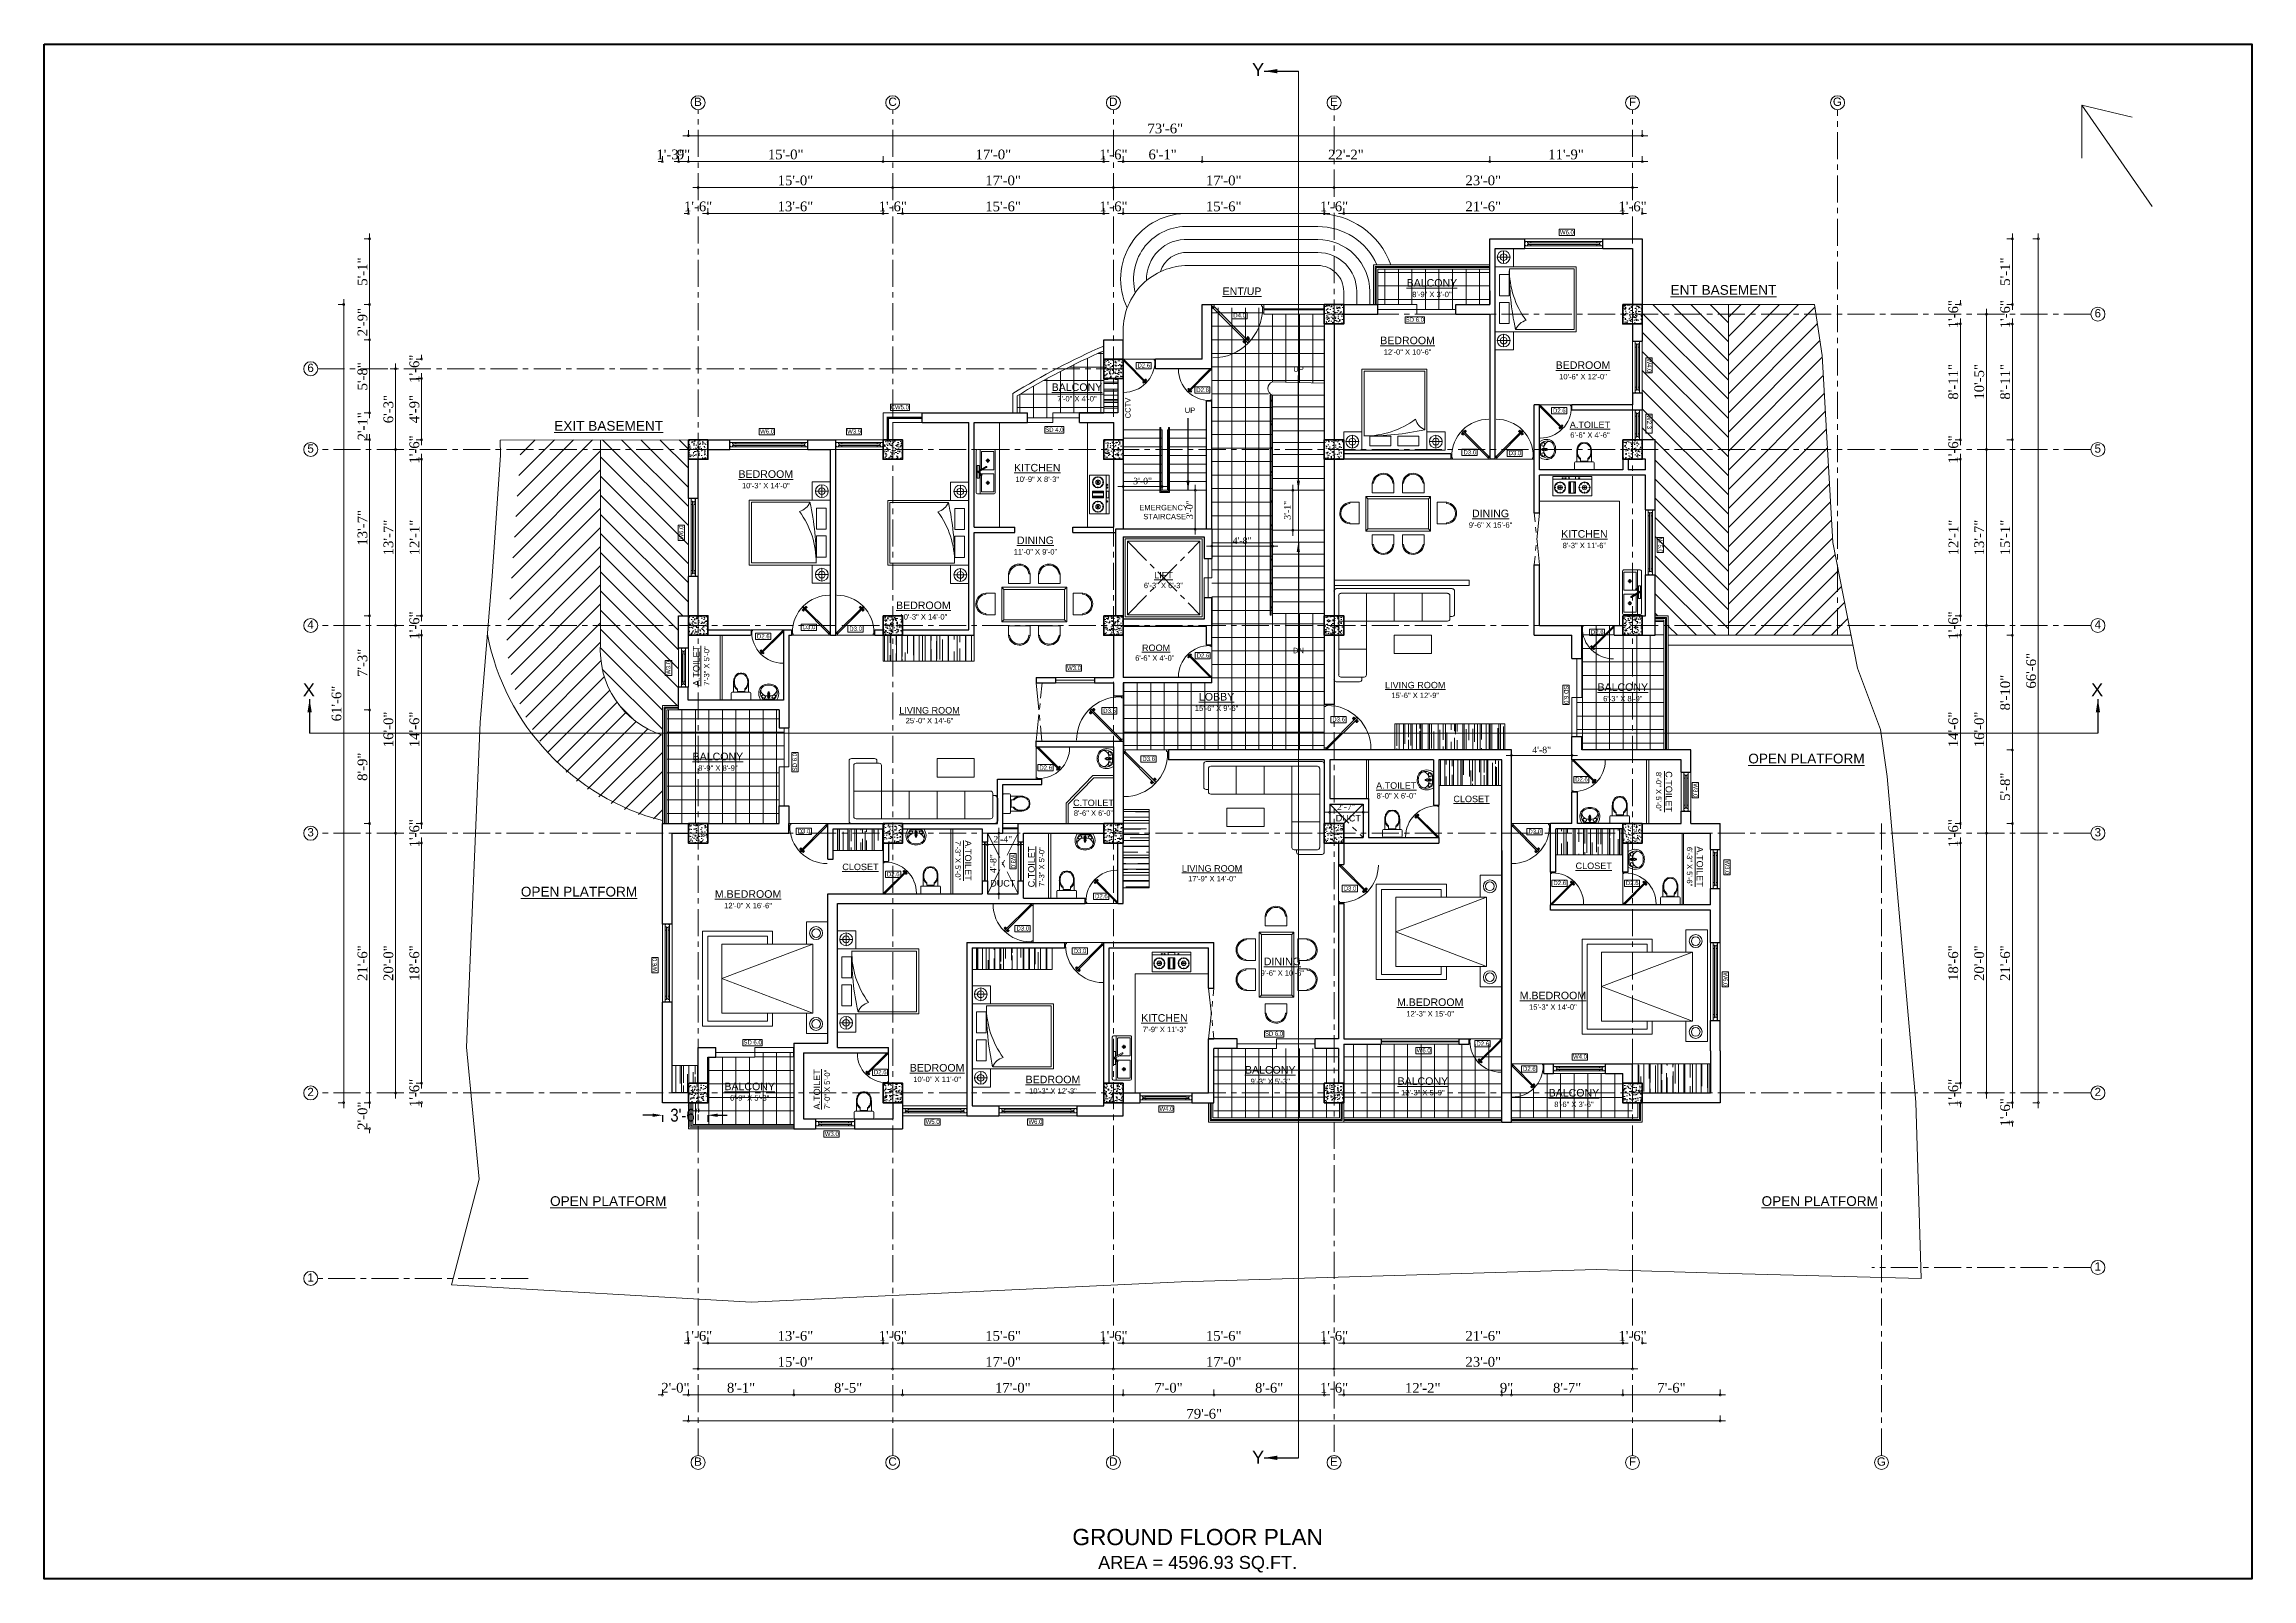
# Model space of a CAD drawing. Header units: inches. Extents: x 5223 to 201172, y -52570 to -12314.
# Drawn here: x 195852 to 197893, y -52570 to -51152 of the extents above; entities that cross this region are included whole.
import ezdxf

# ---------------------------------------------------------------- set-up
doc = ezdxf.new("R2010")
doc.units = ezdxf.units.IN
doc.header["$LTSCALE"] = 20
doc.header["$MEASUREMENT"] = 0
doc.header["$PDMODE"] = 98
doc.linetypes.add('CENTER', pattern=[2, 1.25, -0.25, 0.25, -0.25])
for name, color, linetype, lineweight in [('A FURNITURE', 43, 'Continuous', 5), ('A. WINDOW', 140, 'Continuous', 5), ('border', 242, 'Continuous', 40), ('CL', 252, 'CENTER', 5), ('column', 1, 'Continuous', 35), ('D-DIM', 5, 'Continuous', 13), ('Dim', 7, 'Continuous', 9), ('Dimention', 77, 'Continuous', 9), ('door', 103, 'Continuous', 9), ('ELE 0.9', 252, 'Continuous', 9), ('FIXT', 34, 'Continuous', 5), ('fur', 44, 'Continuous', 5), ('FURNI', 24, 'Continuous', 5), ('furniture', 32, 'Continuous', 5), ('ha', 253, 'Continuous', 5), ('hatch tile', 253, 'Continuous', 0), ('Hatrch', 8, 'Continuous', 0), ('leader lines', 191, 'Continuous', 9), ('PUERTAS', 7, 'Continuous', 13), ('railings', 153, 'Continuous', 9), ('Stair', 34, 'Continuous', 9), ('stairs', 6, 'Continuous', 9), ('STEPS', 6, 'Continuous', 5), ('T-TEXT', 7, 'Continuous', 13), ('text', 247, 'Continuous', 13), ('Wall', 7, 'Continuous', 30), ('window', 150, 'Continuous', 13)]:
    doc.layers.add(name, color=color, linetype=linetype, lineweight=lineweight)
doc.styles.add('ARIAL', font='romans.shx')
doc.styles.get("Standard").update_dxf_attribs({"font": 'ARIALN.TTF'})
doc.styles.add('Times', font='times.ttf')
doc.dimstyles.new('D100', dxfattribs={"dimtxt": 8, "dimasz": 9, "dimexe": 5, "dimexo": 5, "dimgap": 2, "dimtad": 1, "dimdec": 0, "dimzin": 3, "dimdsep": 46, "dimlunit": 4, "dimtxsty": 'Times', "dimblk": 'DOTSMALL', "dimcen": 0.09, "dimdle": 5, "dimaunit": 1, "dimadec": 3, "dimazin": 0, "dimtfac": 1, "dimtdec": 0, "dimtix": 1, "dimtofl": 0, "dimtmove": 1, "dimatfit": 0, "dimfxl": 1, "dimtolj": 1, "dimtzin": 0, "dimarcsym": 0})
doc.dimstyles.get("Standard").update_dxf_attribs({"dimtxt": 12, "dimasz": 9, "dimexe": 6, "dimexo": 12, "dimgap": 0.09, "dimtad": 0, "dimdec": 0, "dimzin": 0, "dimdsep": 46, "dimlunit": 4, "dimtxsty": 'Standard', "dimcen": 3, "dimadec": 0, "dimazin": 0, "dimtfac": 1, "dimtdec": 0, "dimtofl": 0, "dimtmove": 0, "dimatfit": 3, "dimfxl": 1, "dimtolj": 1, "dimtzin": 0, "dimarcsym": 0})
pattern_1 = [(7e-07, (6704.01, -2325.126), (-1.5e-07, 12.5), []), (90.000001, (6704.01, -2325.126), (-12.5, -1.5e-07), [])]
pattern_2 = [(90.0000007, (6704.01, -2325.1255), (-8.0000002, 17.5999999), [120, -16, 40, -8]), (90.000001, (6700.01, -2314.486), (-10.6399999, -8.00000013), [24, -2.64, 48, -6]), (90.0000007, (6697.2103, -2321.1255), (-5.36000051, 41.59999993), [64, -11.2, 32, -8])]
pattern_3 = [(90.0000007, (8986.833, -7410.209), (-8.0000002, 17.5999999), [120, -16, 40, -8]), (90.000001, (8982.833, -7399.569), (-10.6399999, -8.00000013), [24, -2.64, 48, -6]), (90.0000007, (8980.0333, -7406.209), (-5.36000051, 41.59999993), [64, -11.2, 32, -8])]

msp = doc.modelspace()

# ---------------------------------------------------------------- texts
at = {"layer": 'T-TEXT', "ltscale": 0.5, "attachment_point": 5}
for s, insert, char_height, rotation in [('{\\fArial|b0|i0|c0|p34;\\L\\C7;ENT/UP}', (196959.4, -51380.1), 7, 0), ('{\\fArial|b0|i0|c0|p34;\\L\\C7;BALCONY\\H0.7143x;\\P\\l8\'-9" X 3\'-0"}', (197135, -51377.2), 7, 0), ('{\\fArial|b0|i0|c0|p34;\\L\\C7;ENT BASEMENT}', (197404.6, -51378.9), 9, 0), ('{\\fArial|b0|i0|c0|p34;\\L\\C7;BEDROOM\\H0.7143x;\\P\\l12\'-0" X 10\'-6"}', (197112.5, -51430.4), 7, 0), ('{\\fArial|b0|i0|c0|p34;\\L\\C7;BEDROOM\\H0.7143x;\\P\\l10\'-6" X 12\'-0"}', (197274.7, -51453.2), 7, 0), ('{\\fArial|b0|i0|c0|p34;\\L\\C7;BALCONY\\H0.7143x;\\P\\l7\'-0" X 4\'-0"}', (196806.8, -51473.6), 7, 0), ('{\\fArial|b0|i0|c0|p34;\\L\\C7;EXIT BASEMENT}', (196373.8, -51504.5), 9, 0), ('{\\fArial|b0|i0|c0|p34;\\H0.8571x;\\L\\C7;A.TOILET\\P\\H0.8334x;\\l6\'-6" X 4\'-6"}', (197281.1, -51508), 7, 0), ('{\\fArial|b0|i0|c0|p34;\\L\\C7;KITCHEN\\H0.7143x;\\P\\l10\'-9" X 8\'-3"}', (196770.1, -51548), 7, 0), ('{\\fArial|b0|i0|c0|p34;\\L\\C7;BEDROOM\\H0.7143x;\\P\\l10\'-3" X 14\'-0"}', (196519.1, -51553.9), 7, 0), ('{\\fArial|b0|i0|c0|p34;\\L\\C7;DINING\\H0.7143x;\\P\\l9\'-6" X 15\'-6"}', (197189.2, -51590.3), 7, 0), ('{\\fArial|b0|i0|c0|p34;\\L\\C7;KITCHEN\\H0.7143x;\\P\\l8\'-3" X 11\'-6"}', (197276, -51609.2), 7, 0), ('{\\fArial|b0|i0|c0|p34;\\L\\C7;DINING\\H0.7143x;\\P\\l11\'-0" X 9\'-0"}', (196768.4, -51615.1), 7, 0), ('{\\fArial|b0|i0|c0|p34;\\H0.8571x;\\L\\C7;LIFT\\P\\H0.8334x;\\l6\'-3" X 6\'-3"}', (196886.8, -51647), 7, 0), ('{\\fArial|b0|i0|c0|p34;\\L\\C7;BEDROOM\\H0.7143x;\\P\\l10\'-3" X 14\'-0"}', (196664.8, -51675.2), 7, 0), ('{\\fArial|b0|i0|c0|p34;\\H0.8571x;\\L\\C7;A.TOILET\\P\\H0.8334x;\\l7\'-3" X 5\'-0"}', (196459.4, -51726.4), 7, 90), ('{\\fArial|b0|i0|c0|p34;\\H0.8571x;\\L\\C7; ROOM\\P\\H0.8334x;\\l6\'-6" X 4\'-0"}', (196878.8, -51714.1), 7, 0), ('{\\fArial|b0|i0|c0|p34;\\H0.8571x;\\L\\C7;LIVING ROOM\\P\\H0.8334x;\\l15\'-6" X 12\'-9"}', (197119.6, -51748.6), 7, 0), ('{\\fArial|b0|i0|c0|p34;\\L\\C7;BALCONY\\H0.7143x;\\P\\l6\'-3" X 8\'-9"}', (197311.5, -51750.8), 7, 0), ('{\\fArial|b0|i0|c0|p34;\\H0.8571x;\\L\\C7;LIVING ROOM\\P\\H0.8334x;\\l25\'-0" X 14\'-6"}', (196670.5, -51771.9), 7, 0), ('{\\fArial|b0|i0|c0|p34;\\L\\C7;LOBBY\\H0.7143x;\\P\\l15\'-6" X 9\'-6"}', (196935.9, -51759.7), 7, 0), ('{\\fArial|b0|i0|c0|p34;\\L\\C7;BALCONY\\H0.7143x;\\P\\l8\'-9" X 8\'-9"}', (196474.8, -51814.9), 7, 0), ('{\\fArial|b0|i0|c0|p34;\\L\\C7;OPEN PLATFORM}', (197481.3, -51812), 9, 0), ('{\\fArial|b0|i0|c0|p34;\\H0.8571x;\\L\\C7;C.TOILET\\P\\H0.8334x;\\l8\'-0" X 5\'-0"}', (197349.6, -51842.5), 7, 270), ('{\\fArial|b0|i0|c0|p34;\\H0.8571x;\\L\\C7;A.TOILET\\P\\H0.8334x;\\l8\'-0" X 6\'-0"}', (197102, -51841.4), 7, 0), ('{\\fArial|b0|i0|c0|p34;\\H0.8571x;\\L\\C7;CLOSET}', (197171.6, -51849.3), 7, 0), ('{\\fArial|b0|i0|c0|p34;\\H0.8571x;\\L\\C7;C.TOILET\\P\\H0.8334x;\\l8\'-6" X 6\'-0"}', (196822.1, -51857.4), 7, 0), ('{\\fArial|b0|i0|c0|p34;\\H0.8571x;\\C7;DUCT}', (197057.7, -51867.1), 7, 0), ('{\\fArial|b0|i0|c0|p34;\\H0.8571x;\\L\\C7;A.TOILET\\P\\H0.8334x;\\l7\'-3" X 5\'-0"}', (196701.7, -51906.2), 7, 270), ('{\\fArial|b0|i0|c0|p34;\\H0.8571x;\\L\\C7;CLOSET}', (196606.6, -51912.1), 7, 0), ('{\\fArial|b0|i0|c0|p34;\\H0.8571x;\\L\\C7;C.TOILET\\P\\H0.8334x;\\l7\'-3" X 5\'-0"}', (196769.2, -51912.1), 7, 90), ('{\\fArial|b0|i0|c0|p34;\\H0.8571x;\\L\\C7;CLOSET}', (197284.6, -51911.1), 7, 0), ('{\\fArial|b0|i0|c0|p34;\\H0.8571x;\\L\\C7;A.TOILET\\P\\H0.8334x;\\l6\'-3" X 5\'-6"}', (197378.2, -51911.8), 7, 270), ('{\\fArial|b0|i0|c0|p34;\\H0.8571x;\\C7;DUCT}', (196738.2, -51927.3), 7, 0), ('{\\fArial|b0|i0|c0|p34;\\H0.8571x;\\L\\C7;LIVING ROOM\\P\\H0.8334x;\\l17\'-9" X 14\'-0"}', (196931.7, -51918), 7, 0), ('{\\fArial|b0|i0|c0|p34;\\L\\C7;OPEN PLATFORM}', (196346.4, -51935), 9, 0), ('{\\fArial|b0|i0|c0|p34;\\L\\C7;M.BEDROOM\\H0.7143x;\\P\\H1x;\\l12\'-0" X 16\'-6"}', (196502.7, -51942), 7, 0), ('{\\fArial|b0|i0|c0|p34;\\L\\C7;DINING\\H0.7143x;\\P\\l9\'-6" X 10\'-6"}', (196996.7, -52004.3), 7, 0), ('{\\fArial|b0|i0|c0|p34;\\L\\C7;M.BEDROOM\\H0.7143x;\\P\\l15\'-3" X 14\'-0"}', (197246.9, -52035.8), 7, 0), ('{\\fArial|b0|i0|c0|p34;\\L\\C7;KITCHEN\\H0.7143x;\\P\\l7\'-9" X 11\'-3"}', (196887.7, -52056.5), 7, 0), ('{\\fArial|b0|i0|c0|p34;\\L\\C7;M.BEDROOM\\H0.7143x;\\P\\l12\'-3" X 15\'-0"}', (197133.4, -52042), 7, 0), ('{\\fArial|b0|i0|c0|p34;\\L\\C7;BALCONY\\H0.7143x;\\P\\l6\'-9" X 5\'-3"}', (196504.2, -52119.8), 7, 0), ('{\\fArial|b0|i0|c0|p34;\\H0.8571x;\\L\\C7;A.TOILET\\P\\H0.8334x;\\l7\'-0" X 5\'-0"}', (196570.9, -52117.7), 7, 90), ('{\\fArial|b0|i0|c0|p34;\\L\\C7;BEDROOM\\H0.7143x;\\P\\l10\'-0" X 11\'-0"}', (196677.5, -52102.6), 7, 0), ('{\\fArial|b0|i0|c0|p34;\\L\\C7;BEDROOM\\H0.7143x;\\P\\l10\'-3" X 12\'-3"}', (196784.6, -52113.4), 7, 0), ('{\\fArial|b0|i0|c0|p34;\\L\\C7;BALCONY\\H0.7143x;\\P\\l9\'-3" X 5\'-3"}', (196985.5, -52104.5), 7, 0), ('{\\fArial|b0|i0|c0|p34;\\L\\C7;BALCONY\\H0.7143x;\\P\\l12\'-3" X 5\'-9"}', (197126.6, -52114.9), 7, 0), ('{\\fArial|b0|i0|c0|p34;\\L\\C7;BALCONY\\H0.7143x;\\P\\l8\'-6" X 3\'-6"}', (197266.3, -52125.7), 7, 0), ('{\\fArial|b0|i0|c0|p34;\\L\\C7;OPEN PLATFORM}', (196373.4, -52221), 9, 0), ('{\\fArial|b0|i0|c0|p34;\\L\\C7;OPEN PLATFORM}', (197493.6, -52221), 9, 0)]:
    msp.add_mtext(s, dxfattribs=dict(at, insert=insert, char_height=char_height, rotation=rotation))
at = {"layer": 'T-TEXT', "ltscale": 0.5, "char_height": 5, "width": 1.466437204411581e-14, "attachment_point": 5}
for s, insert, rotation in [('{\\fArial|b0|i0|c0|p34;\\C7;UP}', (197011.7, -51452.1), 0), ('{\\fArial|b0|i0|c0|p34;\\C7;CCTV}', (196853.9, -51488), 90), ('{\\fArial|b0|i0|c0|p34;\\C7;UP}', (196911.3, -51490.1), 0), ('{\\fArial|b0|i0|c0|p34;\\C7;EMERGENCY\\P STAIRCASE}', (196886.9, -51584.2), 0), ('{\\fArial|b0|i0|c0|p34;\\C7;DN}', (197011.7, -51712.1), 0)]:
    msp.add_mtext(s, dxfattribs=dict(at, insert=insert, rotation=rotation))
at = {"layer": 'T-TEXT', "ltscale": 0.5, "insert": (196918.4, -52564.2), "char_height": 36, "attachment_point": 8}
msp.add_mtext('{\\fArial|b0|i0|c0|p34;\\H0.4167x;\\C7;GROUND FLOOR PLAN\\H1.4x; \\H1.429x;\\P\\H0.4x;AREA = 4596.93 SQ.FT.}', dxfattribs=at)
at = {"layer": 'text', "attachment_point": 5, "rotation": 360}
for s, insert, char_height in [('{\\fArial Baltic|b0|i0|c0|p34;Y}', (196974.3, -51175.2), 12), ('{\\fArial Baltic|b0|i0|c0|p34;B}', (196456.4, -51205), 7.68), ('{\\fArial Baltic|b0|i0|c0|p34;C}', (196636.3, -51205), 7.68), ('{\\fArial Baltic|b0|i0|c0|p34;D}', (196840.4, -51205), 7.68), ('{\\fArial Baltic|b0|i0|c0|p34;E}', (197044.4, -51205), 7.68), ('{\\fArial Baltic|b0|i0|c0|p34;F}', (197320.4, -51205), 7.68), ('{\\fArial Baltic|b0|i0|c0|p34;G}', (197509.9, -51205), 7.68), ('{\\fArial Baltic|b0|i0|c0|p34;6}', (197750.7, -51400.4), 7.68), ('{\\fArial Baltic|b0|i0|c0|p34;6}', (196098.2, -51450.9), 7.68), ('{\\fArial Baltic|b0|i0|c0|p34;5}', (196098.2, -51525.5), 7.68), ('{\\fArial Baltic|b0|i0|c0|p34;5}', (197750.7, -51525.5), 7.68), ('{\\fArial Baltic|b0|i0|c0|p34;4}', (196098.2, -51688.1), 7.68), ('{\\fArial Baltic|b0|i0|c0|p34;4}', (197750.7, -51688.1), 7.68), ('{\\fArial Baltic|b0|i0|c0|p34;X}', (196096.6, -51748.4), 12), ('{\\fArial Baltic|b0|i0|c0|p34;X}', (197750.1, -51748.4), 12), ('{\\fArial Baltic|b0|i0|c0|p34;3}', (196098.2, -51880.1), 7.68), ('{\\fArial Baltic|b0|i0|c0|p34;3}', (197750.7, -51880.1), 7.68), ('{\\fArial Baltic|b0|i0|c0|p34;2}', (196098.2, -52120.1), 7.68), ('{\\fArial Baltic|b0|i0|c0|p34;2}', (197750.7, -52120.1), 7.68), ('{\\fArial Baltic|b0|i0|c0|p34;1}', (196098.2, -52291.6), 7.68), ('{\\fArial Baltic|b0|i0|c0|p34;1}', (197750.7, -52281.4), 7.68), ('{\\fArial Baltic|b0|i0|c0|p34;B}', (196456.4, -52461.7), 7.68), ('{\\fArial Baltic|b0|i0|c0|p34;C}', (196636.3, -52461.7), 7.68), ('{\\fArial Baltic|b0|i0|c0|p34;D}', (196840.4, -52461.7), 7.68), ('{\\fArial Baltic|b0|i0|c0|p34;Y}', (196974.3, -52457.6), 12), ('{\\fArial Baltic|b0|i0|c0|p34;E}', (197044.4, -52461.7), 7.68), ('{\\fArial Baltic|b0|i0|c0|p34;F}', (197320.4, -52461.7), 7.68), ('{\\fArial Baltic|b0|i0|c0|p34;G}', (197550.6, -52461.7), 7.68)]:
    msp.add_mtext(s, dxfattribs=dict(at, insert=insert, char_height=char_height))
at = {"layer": 'text', "char_height": 4, "attachment_point": 2, "style": 'ARIAL'}
for s, insert in [('{\\fCentury Gothic|b0|i0|c0|p34;W6.0}', (197259.8, -51323.6)), ('{\\fCentury Gothic|b0|i0|c0|p34;D4.0}', (196957.2, -51400.3)), ('{\\fCentury Gothic|b0|i0|c0|p34;SD 6.0}', (197119.2, -51404.3)), ('{\\fCentury Gothic|b0|i0|c0|p34;D2.6}', (196868.6, -51446.6)), ('{\\fCentury Gothic|b0|i0|c0|p34;D2.6}', (196923, -51469.2)), ('{\\fCentury Gothic|b0|i0|c0|p34;CW5.0}', (196643, -51485.2)), ('{\\fCentury Gothic|b0|i0|c0|p34;D2.6}', (197252.8, -51488.4)), ('{\\fCentury Gothic|b0|i0|c0|p34;W6.0}', (196520.3, -51507.6)), ('{\\fCentury Gothic|b0|i0|c0|p34;W3.9}', (196600.8, -51507.6)), ('{\\fCentury Gothic|b0|i0|c0|p34;SD 4.0}', (196785.9, -51506)), ('{\\fCentury Gothic|b0|i0|c0|p34;D3.0}', (197170, -51526.9)), ('{\\fCentury Gothic|b0|i0|c0|p34;D3.0}', (197211.8, -51527.6)), ('{\\fCentury Gothic|b0|i0|c0|p34;D2.6}', (196516.8, -51696.9)), ('{\\fCentury Gothic|b0|i0|c0|p34;D3.0}', (196559.1, -51688.4)), ('{\\fCentury Gothic|b0|i0|c0|p34;D3.0}', (196602.2, -51689.9)), ('{\\fCentury Gothic|b0|i0|c0|p34;D2.6}', (197287.9, -51693)), ('{\\fCentury Gothic|b0|i0|c0|p34;D2.6}', (196923.3, -51714.7)), ('{\\fCentury Gothic|b0|i0|c0|p34;W3.0}', (196804.1, -51726.2)), ('{\\fCentury Gothic|b0|i0|c0|p34;D3.6}', (196837, -51765.7)), ('{\\fCentury Gothic|b0|i0|c0|p34;D3.6}', (197048.8, -51773.7)), ('{\\fCentury Gothic|b0|i0|c0|p34;D2.6}', (196777.9, -51818.3)), ('{\\fCentury Gothic|b0|i0|c0|p34;D3.6}', (196873.1, -51810.2)), ('{\\fCentury Gothic|b0|i0|c0|p34;D2.6}', (197273.3, -51829.1)), ('{\\fCentury Gothic|b0|i0|c0|p34;D3.0}', (196554.4, -51877)), ('{\\fCentury Gothic|b0|i0|c0|p34;D3.0}', (197230.1, -51877.4)), ('{\\fCentury Gothic|b0|i0|c0|p34;D2.6}', (196636.9, -51916.8)), ('{\\fCentury Gothic|b0|i0|c0|p34;D3.0}', (197059.3, -51929.9)), ('{\\fCentury Gothic|b0|i0|c0|p34;D2.6}', (197253.2, -51924.9)), ('{\\fCentury Gothic|b0|i0|c0|p34;D2.6}', (197320.2, -51924.9)), ('{\\fCentury Gothic|b0|i0|c0|p34;D2.6}', (196829.4, -51937.1)), ('{\\fCentury Gothic|b0|i0|c0|p34;D3.0}', (196756.7, -51966.9)), ('{\\fCentury Gothic|b0|i0|c0|p34;D3.0}', (196809.6, -51987.7)), ('{\\fCentury Gothic|b0|i0|c0|p34;SD 6.0}', (196506.9, -52072.2)), ('{\\fCentury Gothic|b0|i0|c0|p34;SD 6.0}', (196989.1, -52064.2)), ('{\\fCentury Gothic|b0|i0|c0|p34;W6.0}', (197127.4, -52079.6)), ('{\\fCentury Gothic|b0|i0|c0|p34;D2.6}', (197182, -52073.4)), ('{\\fCentury Gothic|b0|i0|c0|p34;W4.0}', (197271.9, -52085.4)), ('{\\fCentury Gothic|b0|i0|c0|p34;D2.6}', (196624.9, -52099.8)), ('{\\fCentury Gothic|b0|i0|c0|p34;D2.6}', (197225.1, -52096.7)), ('{\\fCentury Gothic|b0|i0|c0|p34;W4.0}', (196889.6, -52133.6)), ('{\\fCentury Gothic|b0|i0|c0|p34;W5.0}', (196673.4, -52145.6)), ('{\\fCentury Gothic|b0|i0|c0|p34;W6.0}', (196768.4, -52145.6)), ('{\\fCentury Gothic|b0|i0|c0|p34;W3.0}', (196580.1, -52156.8))]:
    msp.add_mtext(s, dxfattribs=dict(at, insert=insert))
for s, insert, rotation in [('{\\fCentury Gothic|b0|i0|c0|p34;W4.0}', (197338, -51448.7), 270), ('{\\fCentury Gothic|b0|i0|c0|p34;W2.3}', (197338, -51500.9), 270), ('{\\fCentury Gothic|b0|i0|c0|p34;W6.0}', (196438.8, -51603.1), 90), ("{\\fCentury Gothic|b0|i0|c0|p34;W'5.0}", (197348.3, -51614.8), 270), ('{\\fCentury Gothic|b0|i0|c0|p34;W3.0}', (196426.9, -51728.1), 90), ('{\\fCentury Gothic|b0|i0|c0|p34;SD 6.0}', (197261.2, -51753), 270), ('{\\fCentury Gothic|b0|i0|c0|p34;SD 6.0}', (196543.9, -51815.3), 90), ('{\\fCentury Gothic|b0|i0|c0|p34;W3.0}', (197380.8, -51841.4), 270), ('{\\fCentury Gothic|b0|i0|c0|p34;W3.0}', (196749.9, -51907), 270), ('{\\fCentury Gothic|b0|i0|c0|p34;W3.0}', (197410, -51912.6), 270), ('{\\fCentury Gothic|b0|i0|c0|p34;W6.0}', (196414.4, -52002.7), 90), ('{\\fCentury Gothic|b0|i0|c0|p34;W6.0}', (197408.5, -52016.1), 270)]:
    msp.add_mtext(s, dxfattribs=dict(at, insert=insert, rotation=rotation))

# ---------------------------------------------------------------- blocks, each defined once
blk = doc.blocks.new('COL')
at = {"layer": 'ELE 0.9'}
h = blk.add_hatch(dxfattribs=at)
h.set_pattern_fill('AR-CONC', color=256, style=0)
h.set_pattern_definition([(50, (0, 0), (7.17260183, -0.62752135), [0.75, -8.25]), (355, (0, 0), (-1.38751334, 7.52192134), [0.6, -6.6]), (100.4514, (0.598, -0.052), (5.78509382, 6.89439542), [0.6374019, -7.01142112]), (46.1842, (0, 2), (10.6724105, -1.65519014), [1.125, -12.375]), (96.6356, (0.889, 1.862), (9.34662706, 9.7411787), [0.9561029, -10.51713]), (351.1842, (0, 2), (9.34661945, 9.741186), [0.9, -9.9]), (21, (1, 1.5), (5.96907052, -4.0261889), [0.75, -8.25]), (326, (1, 1.5), (2.43315332, 7.25150045), [0.6, -6.6]), (71.4514, (1.4974, 1.1645), (8.4022263, 3.22530497), [0.6374019, -7.01142112]), (37.5, (0, 0), (0.121598553, 3.32893854), [0, -6.52, 0, -6.7, 0, -6.625]), (7.5, (0, 0), (2.630695374, 3.94411712), [0, -3.82, 0, -6.37, 0, -2.525]), (327.5, (-2.23, 0), (5.33822436, -0.225548717), [0, -2.5, 0, -7.8, 0, -10.35]), (317.5, (-3.23, 0), (5.8318617, 1.00104982), [0, -3.25, 0, -5.18, 0, -7.35])])
h.paths.add_polyline_path([(151149.7, -27522.3), (151149.7, -27540.3), (151167.7, -27540.3), (151167.7, -27522.3)])
at = {"layer": 'column'}
blk.add_lwpolyline([(151149.7, -27522.3), (151167.7, -27522.3), (151167.7, -27540.3)], dxfattribs=at)
blk.add_lwpolyline([(151149.7, -27522.3), (151167.7, -27522.3), (151167.7, -27540.3), (151149.7, -27540.3)], close=True, dxfattribs=at)
blk = doc.blocks.new('3ft')
at = {"layer": 'PUERTAS', "color": 8}
for p, q in [((22.6, 24.9), (21.6, 25.7)), ((22.6, 25), (21.7, 25.7)), ((22.7, 25.1), (21.8, 25.9)), ((22.1, 26.3), (22, 26.1)), ((22.9, 25.2), (22, 26.1)), ((22.1, 26.3), (22.3, 26.4)), ((22.3, 26.4), (22.3, 26.4)), ((23.2, 25.5), (22.3, 26.4)), ((23.3, 25.7), (22.5, 26.6)), ((23.5, 25.8), (22.7, 26.8)), ((23.4, 25.8), (22.7, 26.7)), ((22.7, 24.3), (23, 24.8)), ((23, 25), (22.8, 25.1)), ((23, 25), (22.9, 25.2)), ((23, 25), (22.9, 25.1)), ((22.9, 24.5), (23.1, 24.9)), ((23.1, 25.1), (23, 25.2)), ((23.1, 24.8), (23.2, 25)), ((23.3, 25.3), (23.2, 25.4)), ((23.4, 25.4), (23.3, 25.6)), ((23.4, 25.4), (23.3, 25.5)), ((23.4, 25.4), (23.3, 25.5)), ((23.3, 24.9), (23.3, 25.1)), ((23.5, 25.1), (23.3, 25.1)), ((23.6, 25.3), (23.4, 25.2)), ((23.9, 25.5), (23.5, 25.3)), ((24.1, 25.7), (23.6, 25.4)), ((23.6, 23.4), (24.1, 23.7)), ((23.8, 23.6), (24.2, 23.8)), ((24.1, 23.8), (24.3, 23.9)), ((24.2, 24), (24.4, 24)), ((24.2, 23.3), (25, 22.3)), ((24.3, 23.7), (24.4, 23.6)), ((24.3, 23.7), (24.5, 23.6)), ((24.3, 23.6), (24.4, 23.5)), ((24.3, 23.3), (25.1, 22.4)), ((24.4, 24.2), (24.4, 24)), ((24.4, 23.8), (24.5, 23.7)), ((24.4, 23.4), (25.2, 22.5)), ((24.6, 24.3), (24.5, 24.1)), ((24.5, 23.6), (25.4, 22.7)), ((24.8, 24.6), (24.6, 24.2)), ((24.6, 24), (24.7, 23.9)), ((25, 24.8), (24.7, 24.3)), ((24.7, 24.1), (24.8, 23.9)), ((24.7, 24.1), (24.8, 24)), ((24.8, 24.1), (24.9, 24)), ((24.8, 23.8), (25.7, 23)), ((25, 24), (25.9, 23.2)), ((25.1, 24.2), (26.1, 23.4)), ((25.1, 24.1), (26, 23.3)), ((25.6, 22.8), (25.4, 22.7)), ((25.6, 22.8), (25.7, 23)), ((25.7, 23), (25.7, 23)), ((0, 0), (36, 0))]:
    blk.add_line(p, q, dxfattribs=at)
at = {"layer": 'PUERTAS', "color": 1}
for p, q in [((21.7, 25.8), (22.1, 26.3)), ((21.7, 25.7), (22.2, 26.2)), ((21.7, 25.8), (21.7, 25.8)), ((22.5, 25), (21.7, 25.6)), ((22.6, 26.7), (22.1, 26.3)), ((22.7, 26.7), (22.2, 26.2)), ((22.6, 26.7), (22.6, 26.7)), ((22.6, 25), (23, 25.4)), ((22.6, 24.3), (22.9, 24.7)), ((22.6, 24.1), (22.6, 24.1)), ((22.7, 25.1), (22.7, 25.1)), ((23.4, 25.9), (22.8, 26.7)), ((22.8, 25.1), (23.1, 25.3)), ((22.9, 25), (22.8, 25.1)), ((22.9, 24.9), (23.2, 25.2)), ((22.9, 24.8), (22.9, 24.8)), ((22.9, 24.7), (22.9, 24.7)), ((23.4, 25.8), (23, 25.4)), ((23.3, 25.6), (23.1, 25.3)), ((23.5, 25.5), (23.2, 25.2)), ((23.3, 25.7), (23.3, 25.7)), ((23.4, 25.5), (23.3, 25.6)), ((23.4, 23.3), (23.4, 23.3)), ((23.6, 25.5), (23.6, 25.5)), ((23.6, 23.3), (24, 23.6)), ((24.1, 25.8), (23.7, 25.5)), ((23.7, 25.5), (23.7, 25.5)), ((24, 23.6), (24, 23.6)), ((24.1, 23.6), (24.1, 23.6)), ((24.3, 25.8), (24.3, 25.8)), ((24.3, 23.6), (24.5, 23.9)), ((24.3, 23.3), (24.7, 23.7)), ((24.3, 23.6), (24.4, 23.5)), ((24.3, 23.2), (24.9, 22.4)), ((24.4, 23.5), (24.6, 23.8)), ((24.4, 23.4), (24.4, 23.4)), ((24.8, 24.1), (24.5, 23.9)), ((24.9, 24), (24.6, 23.8)), ((25.1, 24.1), (24.7, 23.7)), ((25.1, 24.8), (24.8, 24.4)), ((24.8, 24.4), (24.8, 24.4)), ((24.8, 24.3), (24.8, 24.3)), ((24.8, 24.1), (24.9, 24)), ((25, 24), (25, 24)), ((25, 22.4), (25.5, 22.9)), ((25.1, 25), (25.1, 25)), ((25.1, 22.4), (25.6, 22.8)), ((25.1, 22.4), (25.1, 22.4)), ((25.2, 24.1), (26, 23.5)), ((26, 23.4), (25.5, 22.9)), ((26, 23.3), (25.6, 22.8)), ((26, 23.3), (26, 23.3))]:
    blk.add_line(p, q, dxfattribs=at)
at = {"layer": 'PUERTAS', "color": 2}
for p, q in [((22, 26.1), (22, 26.1)), ((26, 25.9), (25.2, 26.7)), ((25.4, 22.7), (25.4, 22.7))]:
    blk.add_line(p, q, dxfattribs=at)
at = {"layer": 'PUERTAS', "color": 1}
for centre, start, end in [((22.5, 25), 231.0764, 315), ((22.7, 24.2), 135, 225), ((22.7, 26.7), 38.9236, 135), ((22.8, 25.1), 225, 315), ((23, 24.9), 135, 219.7428), ((22.9, 24.8), 315, 39.7428), ((23.3, 25.6), 315, 45), ((23.4, 25.9), 315, 38.9236), ((23.5, 23.4), 225, 315), ((23.5, 25.4), 50.2572, 135), ((23.6, 25.5), 230.2572, 315), ((24.1, 23.6), 50.2572, 135), ((24.2, 25.7), 45, 135), ((24.2, 23.7), 230.2572, 315), ((24.3, 23.2), 135, 218.9236), ((24.4, 23.5), 135, 225), ((24.8, 24.3), 135, 219.7428), ((24.7, 24.2), 315, 39.7428), ((24.9, 24), 45, 135), ((25, 22.4), 218.9236, 315), ((25, 24.9), 315, 45), ((25.2, 24.1), 51.0764, 135), ((26, 23.4), 315, 51.0764)]:
    blk.add_arc(centre, 0.08, start, end, dxfattribs=at)
at = {"layer": 'window'}
for p, q in [((1, 2.5), (25.2, 26.7)), ((26, 25.9), (1.8, 1.6)), ((0, 2.4), (0, 0)), ((0.7, 2.4), (0, 2.4)), ((1.6, 0), (0, 0)), ((0.7, 1.5), (0.7, 2.4)), ((0.8, 1.5), (0.7, 1.5)), ((0.8, 1.5), (0.8, 2.4)), ((0.8, 1.2), (0.8, 1.5)), ((1.6, 1.2), (0.8, 1.2)), ((1.6, 1.8), (0.9, 2.5)), ((1.6, 1.9), (1, 2.5)), ((1.6, 1.9), (1.6, 1.8)), ((1.8, 1.6), (1.6, 1.8)), ((1.6, 0), (1.6, 1.2)), ((34.4, 0), (34.4, 1.2)), ((34.4, 1.2), (35.2, 1.2)), ((34.4, 0), (36, 0)), ((35.2, 1.2), (35.2, 2.4)), ((35.2, 2.4), (36, 2.4)), ((36, 0), (36, 2.4))]:
    blk.add_line(p, q, dxfattribs=at)
for radius in [0.155, 0.0752]:
    blk.add_circle((0.8, 2.6), radius, dxfattribs=at)
blk.add_arc((0.8, 2.6), 34.4, 359.7285, 90.0333, dxfattribs=at)
blk = doc.blocks.new('*U13')
at = {"color": 3, "xscale": -1}
blk.add_blockref('3ft', (42, 0), dxfattribs=at)
blk = doc.blocks.new('2ft6in')
at = {"layer": 'PUERTAS', "color": 8}
for p, q in [((18.8, 20.8), (18, 21.4)), ((18.9, 20.8), (18.1, 21.5)), ((19, 20.9), (18.2, 21.6)), ((18.4, 21.9), (18.3, 21.8)), ((19.1, 21), (18.3, 21.7)), ((18.4, 21.9), (18.6, 22)), ((18.6, 22), (18.6, 22)), ((19.3, 21.3), (18.6, 22)), ((19.4, 21.4), (18.8, 22.1)), ((19.6, 21.5), (18.9, 22.3)), ((19.5, 21.5), (18.9, 22.3)), ((18.9, 20.3), (19.2, 20.7)), ((19.1, 20.8), (19, 20.9)), ((19.2, 20.9), (19.1, 21)), ((19.1, 20.8), (19.1, 20.9)), ((19.1, 20.4), (19.3, 20.8)), ((19.3, 20.9), (19.2, 21)), ((19.4, 21.1), (19.3, 21.2)), ((19.3, 20.6), (19.3, 20.8)), ((19.5, 21.2), (19.4, 21.3)), ((19.5, 21.2), (19.4, 21.3)), ((19.5, 21.1), (19.4, 21.2)), ((19.4, 20.8), (19.4, 20.9)), ((19.6, 20.9), (19.4, 20.9)), ((19.7, 21.1), (19.5, 21)), ((20.1, 21.4), (19.6, 21.1)), ((19.9, 21.2), (19.6, 21.1)), ((20.7, 20.5), (20.5, 20.2)), ((20.8, 20.6), (20.6, 20.2)), ((0, 0), (30, 0)), ((19.7, 19.5), (20.1, 19.8)), ((19.9, 19.7), (20.2, 19.8)), ((20.1, 19.9), (20.3, 19.9)), ((20.2, 20), (20.3, 20)), ((20.2, 19.7), (20.3, 19.6)), ((20.2, 19.7), (20.3, 19.6)), ((20.2, 19.4), (20.9, 18.7)), ((20.2, 19.4), (20.8, 18.6)), ((20.3, 20.1), (20.4, 20)), ((20.3, 19.8), (20.4, 19.7)), ((20.3, 19.5), (21, 18.8)), ((20.5, 20.3), (20.4, 20.1)), ((20.4, 19.8), (20.4, 19.7)), ((20.5, 20), (20.6, 19.9)), ((20.5, 19.6), (21.1, 18.9)), ((20.6, 20.1), (20.7, 20)), ((20.6, 20.1), (20.7, 20)), ((20.6, 20), (20.7, 20)), ((20.7, 19.9), (21.4, 19.2)), ((20.8, 20), (21.6, 19.3)), ((20.9, 20.1), (21.7, 19.5)), ((21, 20.1), (21.7, 19.5)), ((21.3, 19), (21.2, 18.9)), ((21.3, 19), (21.4, 19.1)), ((21.4, 19.2), (21.4, 19.1))]:
    blk.add_line(p, q, dxfattribs=at)
at = {"layer": 'PUERTAS', "color": 1}
for p, q in [((18.1, 21.5), (18.5, 21.9)), ((18.1, 21.4), (18.5, 21.9)), ((18.1, 21.5), (18.1, 21.5)), ((18.7, 20.8), (18.1, 21.3)), ((18.9, 22.3), (18.5, 21.9)), ((18.8, 22.2), (18.5, 21.9)), ((18.8, 22.2), (18.8, 22.2)), ((18.8, 20.8), (19.2, 21.2)), ((18.8, 20.2), (19.1, 20.6)), ((18.9, 20.9), (18.9, 20.9)), ((19.5, 21.6), (19, 22.3)), ((19, 20.9), (19.2, 21.1)), ((19.1, 20.8), (19, 20.9)), ((19.1, 20.8), (19.3, 21)), ((19.1, 20.7), (19.1, 20.7)), ((19.1, 20.6), (19.1, 20.6)), ((19.5, 21.5), (19.2, 21.2)), ((19.5, 21.3), (19.2, 21.1)), ((19.5, 21.2), (19.3, 21)), ((19.4, 21.4), (19.5, 21.4)), ((19.5, 21.2), (19.4, 21.3)), ((19.6, 21.2), (19.6, 21.2)), ((20.1, 21.5), (19.7, 21.2)), ((19.7, 21.2), (19.7, 21.2)), ((20.2, 21.5), (20.2, 21.5)), ((20.9, 20.7), (20.7, 20.3)), ((20.9, 20.8), (20.9, 20.8)), ((18.9, 20.1), (18.8, 20.1)), ((19.5, 19.4), (19.5, 19.4)), ((19.6, 19.4), (20, 19.7)), ((20, 19.7), (20, 19.7)), ((20.1, 19.7), (20.1, 19.7)), ((20.2, 19.7), (20.4, 19.9)), ((20.2, 19.4), (20.6, 19.8)), ((20.2, 19.7), (20.3, 19.6)), ((20.2, 19.3), (20.8, 18.6)), ((20.3, 19.6), (20.5, 19.8)), ((20.3, 19.5), (20.3, 19.5)), ((20.6, 20.1), (20.4, 19.9)), ((20.7, 20), (20.5, 19.8)), ((20.7, 20.2), (20.6, 20.2)), ((20.9, 20.1), (20.6, 19.8)), ((20.6, 20.1), (20.7, 20)), ((20.7, 20.3), (20.7, 20.3)), ((20.8, 20), (20.8, 20)), ((20.9, 18.6), (21.3, 19.1)), ((20.9, 18.7), (21.3, 19)), ((20.9, 18.7), (20.9, 18.7)), ((21, 20.1), (21.7, 19.6)), ((21.7, 19.5), (21.3, 19.1)), ((21.7, 19.4), (21.3, 19)), ((21.6, 19.4), (21.7, 19.4))]:
    blk.add_line(p, q, dxfattribs=at)
at = {"layer": 'PUERTAS', "color": 2}
for p, q in [((18.3, 21.8), (18.3, 21.8)), ((21.7, 21.6), (21, 22.3)), ((21.2, 18.9), (21.2, 18.9))]:
    blk.add_line(p, q, dxfattribs=at)
at = {"layer": 'PUERTAS', "color": 1}
for centre, start, end in [((18.8, 20.8), 231.0764, 315), ((18.9, 22.2), 38.9236, 135), ((19, 20.9), 225, 315), ((19.2, 20.7), 135, 219.7428), ((19.1, 20.6), 315, 39.7428), ((19.5, 21.6), 315, 38.9236), ((19.4, 21.4), 315, 45), ((19.6, 21.2), 50.2572, 135), ((19.7, 21.3), 230.2572, 315), ((20.2, 21.4), 45, 135), ((20.9, 20.7), 315, 45), ((18.9, 20.2), 135, 225), ((19.6, 19.5), 225, 315), ((20.1, 19.6), 50.2572, 135), ((20.2, 19.7), 230.2572, 315), ((20.3, 19.4), 135, 218.9236), ((20.4, 19.5), 135, 225), ((20.7, 20.3), 135, 219.7428), ((20.6, 20.2), 315, 39.7428), ((20.8, 20), 45, 135), ((20.8, 18.7), 218.9236, 315), ((21, 20.1), 51.0764, 135), ((21.7, 19.5), 315, 51.0764)]:
    blk.add_arc(centre, 0.0667, start, end, dxfattribs=at)
at = {"layer": 'window'}
for p, q in [((0.8, 2.1), (21, 22.3)), ((21.7, 21.6), (1.5, 1.4)), ((0, 2), (0, 0)), ((0.6, 2), (0, 2)), ((1.3, 0), (0, 0)), ((0.6, 1.3), (0.6, 2)), ((0.7, 1.3), (0.6, 1.3)), ((0.7, 1.3), (0.7, 2)), ((0.7, 1), (0.7, 1.3)), ((1.3, 1), (0.7, 1)), ((1.4, 1.6), (0.8, 2.1)), ((1.3, 1.5), (0.8, 2.1)), ((1.4, 1.6), (1.3, 1.5)), ((1.5, 1.4), (1.3, 1.5)), ((1.3, 0), (1.3, 1)), ((28.7, 0), (28.7, 1)), ((28.7, 1), (29.3, 1)), ((28.7, 0), (30, 0)), ((29.3, 1), (29.3, 2)), ((29.3, 2), (30, 2)), ((30, 0), (30, 2))]:
    blk.add_line(p, q, dxfattribs=at)
for radius in [0.129, 0.0627]:
    blk.add_circle((0.7, 2.1), radius, dxfattribs=at)
blk.add_arc((0.7, 2.1), 28.7, 359.7285, 90.0333, dxfattribs=at)
blk = doc.blocks.new('*U14')
at = {"color": 3}
blk.add_blockref('2ft6in', (0, 0), dxfattribs=at)
blk = doc.blocks.new('*U19')
at = {"color": 3}
blk.add_blockref('3ft', (0, 0), dxfattribs=at)
blk = doc.blocks.new('*U20')
at = {"color": 3, "xscale": -1}
blk.add_blockref('3ft', (42, 0), dxfattribs=at)
blk = doc.blocks.new('*U21')
at = {"layer": 'PUERTAS', "color": 2}
for p, q in [((1.2, 2.9), (29.4, 31.2)), ((30.4, 30.2), (2.1, 1.9)), ((25.7, 30.5), (25.6, 30.5)), ((30.4, 30.2), (29.4, 31.2)), ((29.7, 26.5), (29.7, 26.4)), ((0, 2.8), (0, 0)), ((0.8, 2.8), (0, 2.8)), ((1.9, 0), (0, 0)), ((0.8, 1.8), (0.8, 2.9)), ((0.9, 1.8), (0.8, 1.8)), ((0.9, 1.8), (0.9, 2.8)), ((0.9, 1.4), (0.9, 1.8)), ((1.9, 1.4), (0.9, 1.4)), ((1.9, 2.2), (1.1, 3)), ((1.8, 2.1), (1.1, 2.9)), ((1.9, 2.2), (1.8, 2.1)), ((2.1, 1.9), (1.8, 2.1)), ((1.9, 0), (1.9, 1.4)), ((40.1, 0), (40.1, 1.4)), ((40.1, 1.4), (41.1, 1.4)), ((40.1, 0), (42, 0)), ((41.1, 1.4), (41.1, 2.8)), ((41.1, 2.8), (42, 2.8)), ((42, 0), (42, 2.8))]:
    blk.add_line(p, q, dxfattribs=at)
at = {"layer": 'PUERTAS', "color": 1}
for p, q in [((25.3, 30.1), (25.8, 30.6)), ((25.3, 30), (25.9, 30.6)), ((25.4, 30.1), (25.3, 30.1)), ((26.2, 29.1), (25.3, 29.9)), ((26.3, 31.1), (25.8, 30.6)), ((26.5, 31.2), (25.9, 30.6)), ((26.4, 31.1), (26.3, 31.1)), ((26.4, 29.1), (26.9, 29.6)), ((26.4, 28.3), (26.7, 28.8)), ((26.4, 28.2), (26.4, 28.2)), ((26.5, 29.2), (26.5, 29.2)), ((27.4, 30.2), (26.6, 31.2)), ((26.6, 29.2), (26.9, 29.5)), ((26.8, 29.1), (26.6, 29.2)), ((26.7, 29), (26.8, 29)), ((26.7, 28.8), (26.7, 28.8)), ((26.8, 29.1), (27.1, 29.4)), ((27.4, 30.1), (26.9, 29.6)), ((27.2, 29.8), (26.9, 29.5)), ((27.4, 29.7), (27.1, 29.4)), ((27.2, 30), (27.2, 30)), ((27.4, 29.7), (27.2, 29.8)), ((27.3, 27.2), (27.4, 27.2)), ((27.5, 29.7), (27.5, 29.7)), ((27.5, 27.2), (28, 27.5)), ((28.2, 30.1), (27.6, 29.7)), ((27.6, 29.7), (27.6, 29.7)), ((28, 27.5), (28, 27.6)), ((28.2, 27.6), (28.2, 27.6)), ((28.3, 30.1), (28.3, 30.1)), ((28.3, 27.6), (28.6, 27.9)), ((28.3, 27.2), (28.8, 27.7)), ((28.3, 27.6), (28.4, 27.4)), ((28.3, 27), (29.1, 26.1)), ((28.4, 27.4), (28.7, 27.7)), ((28.4, 27.3), (28.4, 27.3)), ((28.9, 28.2), (28.6, 27.9)), ((29, 28), (28.7, 27.7)), ((29.3, 28.2), (28.8, 27.7)), ((29.3, 29), (28.9, 28.4)), ((28.9, 28.4), (28.9, 28.4)), ((28.9, 28.3), (28.9, 28.3)), ((28.9, 28.2), (29, 28)), ((29.2, 28), (29.2, 28)), ((29.2, 26.1), (29.8, 26.7)), ((29.3, 29.1), (29.3, 29.1)), ((29.3, 26.1), (29.8, 26.6)), ((29.3, 26.2), (29.3, 26.1)), ((29.4, 28.2), (30.4, 27.4)), ((30.4, 27.3), (29.8, 26.7)), ((30.3, 27.2), (29.8, 26.6)), ((30.3, 27.2), (30.3, 27.2))]:
    blk.add_line(p, q, dxfattribs=at)
at = {"layer": 'PUERTAS', "color": 8}
for p, q in [((26.3, 29.1), (25.3, 30)), ((26.4, 29.2), (25.3, 30)), ((26.5, 29.3), (25.5, 30.2)), ((25.8, 30.7), (25.6, 30.5)), ((26.7, 29.4), (25.7, 30.4)), ((25.8, 30.7), (26, 30.8)), ((26, 30.8), (26, 30.8)), ((27, 29.8), (26.1, 30.8)), ((27.2, 29.9), (26.3, 31)), ((27.3, 30.1), (26.4, 31.2)), ((27.4, 30.1), (26.5, 31.2)), ((26.5, 28.4), (26.9, 29)), ((26.8, 29.1), (26.6, 29.3)), ((26.9, 29.2), (26.7, 29.3)), ((26.8, 29.2), (26.7, 29.3)), ((26.7, 28.6), (27, 29.1)), ((27, 29.3), (26.8, 29.4)), ((27.2, 29.5), (27, 29.6)), ((27, 28.9), (27, 29.2)), ((27.3, 29.6), (27.1, 29.7)), ((27.3, 29.7), (27.2, 29.8)), ((27.3, 29.7), (27.2, 29.8)), ((27.2, 29.1), (27.2, 29.3)), ((27.4, 29.3), (27.2, 29.3)), ((27.6, 29.5), (27.3, 29.4)), ((27.8, 29.7), (27.4, 29.5)), ((28.1, 30), (27.5, 29.6)), ((27.6, 27.3), (28.2, 27.7)), ((27.8, 27.5), (28.3, 27.8)), ((28.1, 27.8), (28.4, 27.9)), ((28.3, 28), (28.5, 28)), ((28.3, 27.6), (28.5, 27.5)), ((28.3, 27.6), (28.4, 27.5)), ((28.3, 27.2), (29.2, 26.1)), ((28.3, 27.1), (29.2, 26.1)), ((28.4, 27.7), (28.5, 27.5)), ((28.5, 28.2), (28.5, 28)), ((28.5, 27.8), (28.6, 27.6)), ((28.5, 27.3), (29.4, 26.3)), ((28.7, 28.4), (28.6, 28.1)), ((28.6, 27.5), (29.6, 26.5)), ((28.9, 28.7), (28.7, 28.2)), ((28.7, 28), (28.8, 27.8)), ((29.2, 28.9), (28.8, 28.3)), ((28.8, 28.1), (28.9, 27.9)), ((28.9, 28.2), (29, 28)), ((28.9, 28.1), (29, 28)), ((29, 27.8), (30, 26.9)), ((29.1, 28), (30.2, 27.1)), ((29.3, 28.2), (30.4, 27.3)), ((29.3, 28.1), (30.4, 27.2)), ((29.8, 26.6), (29.7, 26.4)), ((29.8, 26.6), (30, 26.8)), ((30, 26.8), (30, 26.8)), ((0, 0), (42, 0))]:
    blk.add_line(p, q, dxfattribs=at)
at = {"layer": 'PUERTAS', "color": 2}
for radius in [0.181, 0.0878]:
    blk.add_circle((1, 3), radius, dxfattribs=at)
at = {"layer": 'PUERTAS', "color": 8}
blk.add_arc((1, 3), 40.1, 359.7285, 90.0333, dxfattribs=at)
at = {"layer": 'PUERTAS', "color": 1}
for centre, start, end in [((26.3, 29.2), 231.0764, 315), ((26.4, 28.2), 135, 225), ((26.5, 31.1), 38.9236, 135), ((26.6, 29.3), 225, 315), ((26.8, 29), 135, 219.7428), ((26.7, 28.9), 315, 39.7428), ((27.2, 29.9), 315, 45), ((27.3, 30.2), 315, 38.9236), ((27.4, 29.6), 50.2572, 135), ((27.4, 27.3), 225, 315), ((27.6, 29.8), 230.2572, 315), ((28.1, 27.5), 50.2572, 135), ((28.2, 30), 45, 135), ((28.2, 27.6), 230.2572, 315), ((28.4, 27.1), 135, 218.9236), ((28.5, 27.4), 135, 225), ((29, 28.4), 135, 219.7428), ((28.8, 28.2), 315, 39.7428), ((29.1, 28), 45, 135), ((29.1, 26.2), 218.9236, 315), ((29.2, 29), 315, 45), ((29.4, 28.1), 51.0764, 135), ((30.3, 27.3), 315, 51.0764)]:
    blk.add_arc(centre, 0.0933, start, end, dxfattribs=at)
blk = doc.blocks.new('*U22')
at = {"color": 3, "xscale": -1}
blk.add_blockref('2ft6in', (42, 0), dxfattribs=at)
blk = doc.blocks.new('g.doi1600x2100')
for points in [[(822, -498), (1288, -498), (1290, 0), (-1290, 0), (-1290, -498), (-778, -498)], [(-778, -1278), (-778, -348), (18, -2448), (822, -348), (822, -1278)], [(-778, -348), (822, -348)], [(-778, -2448), (822, -2448)]]:
    blk.add_lwpolyline(points)
for points in [[(822, -1948), (822, -1278), (1122, -1278), (1122, -2898), (-1078, -2898), (-1078, -1278), (-778, -1278), (-778, -2448), (-453, -2448), (822, -2448)], [(822, -1948), (822, -1398), (1002, -1398), (1002, -2778), (-958, -2778), (-958, -1398), (-778, -1398), (-778, -2448), (822, -2448)]]:
    blk.add_lwpolyline(points, close=True)
for centre, radius in [((-1032, -273), 150), ((-1032, -273), 100), ((1068, -273), 150), ((1068, -273), 100)]:
    blk.add_circle(centre, radius)
blk = doc.blocks.new('E')
at = {"layer": 'fur'}
for p, q in [((-50734.8, -225247.8), (-50734.8, -225247.2)), ((-50734.8, -225249.9), (-50734.8, -225249.3))]:
    blk.add_line(p, q, dxfattribs=at)
blk.add_lwpolyline([(-50724.6, -225248.5, -0.136997), (-50726.2, -225254.7, -0.186769), (-50730.7, -225258.3, -0.175283), (-50738.1, -225258.1), (-50740.9, -225256.9, -0.305773), (-50741.2, -225256.5), (-50741.2, -225248.5), (-50741.2, -225240.6, -0.305773), (-50740.9, -225240.2), (-50738.1, -225239, -0.175283), (-50730.7, -225238.8, -0.186769), (-50726.2, -225242.4, -0.136997)], format="xyb", close=True, dxfattribs=at)
for points in [[(-50740.2, -225248.5), (-50740.2, -225243.8, -0.123005), (-50739.8, -225242.5, -0.188998), (-50732.9, -225239.8, -0.253182), (-50727.2, -225243, -0.15566), (-50725.7, -225248.5, -0.992442)], [(-50736.1, -225244.3), (-50736.4, -225244.2, -0.109697), (-50737.3, -225245.1, -0.323693), (-50738.6, -225244.9, -0.126322), (-50738.9, -225244.5, -0.134788), (-50739, -225243.8, -0.061666), (-50738.5, -225242.4, -0.216659), (-50737.5, -225241.6, -0.086919), (-50736.8, -225241.6, -0.280276), (-50736.2, -225242, -0.116579), (-50736, -225243.1, -0.023936), (-50736.1, -225243.8), (-50735.9, -225243.8)], [(-50736.8, -225247.5, -0.063766), (-50736.3, -225244.7, -0.149285), (-50734, -225241.5, -0.091017), (-50732.1, -225240.4, -0.13567), (-50730.3, -225240.4, 11.129076)], [(-50740.2, -225248.5), (-50740.2, -225253.3, 0.123005), (-50739.8, -225254.6, 0.188998), (-50732.9, -225257.3, 0.253182), (-50727.2, -225254.1, 0.15566), (-50725.7, -225248.5, 0.992442)], [(-50733.3, -225249), (-50733.8, -225249.1, -0.090943), (-50734, -225249.1), (-50735.6, -225249.4), (-50736.8, -225249.6), (-50738, -225249.7, -0.413838), (-50739.1, -225248.5, -0.413838), (-50738, -225247.4), (-50736.8, -225247.5), (-50735.6, -225247.7), (-50734, -225247.9, -0.090943), (-50733.8, -225248), (-50733.3, -225248.1, -0.482882)], [(-50736.1, -225252.8), (-50736.4, -225252.9, 0.109697), (-50737.3, -225252, 0.323693), (-50738.6, -225252.2, 0.126322), (-50738.9, -225252.6, 0.134788), (-50739, -225253.3, 0.061666), (-50738.5, -225254.7, 0.216659), (-50737.5, -225255.5, 0.086919), (-50736.8, -225255.5, 0.280276), (-50736.2, -225255.1, 0.116579), (-50736, -225254, 0.023936), (-50736.1, -225253.3), (-50735.9, -225253.3)], [(-50736.8, -225247.5, 0.462811), (-50738, -225248.5, 0.462811), (-50736.8, -225249.6)], [(-50736.9, -225247.7, 0.414214), (-50737.7, -225248.5, 0.685598)], [(-50736.9, -225249.4, -0.414214), (-50737.7, -225248.5, -0.685598)], [(-50736.9, -225247.7), (-50734.1, -225248.1, -0.389882), (-50733.7, -225248.5, -1.391857)], [(-50736.9, -225249.4), (-50734.1, -225249, 0.389882), (-50733.7, -225248.5, 1.391857)], [(-50736.8, -225249.6, 0.06387), (-50736.3, -225252.4, 0.149285), (-50734, -225255.6, 0.091017), (-50732.1, -225256.7, 0.13567), (-50730.3, -225256.7, -11.129076)], [(-50733.8, -225249.1, 0.245866), (-50733.4, -225248.5, 0.245866), (-50733.8, -225248)], [(-50733.3, -225248.1), (-50733, -225248.1, -0.409667), (-50732.7, -225248.5, -0.409667), (-50733, -225249), (-50733.3, -225249)], [(-50733.3, -225248.1, -0.389882), (-50732.9, -225248.5, -0.230616), (-50733.1, -225248.9, -0.146126), (-50733.3, -225249)]]:
    blk.add_lwpolyline(points, format="xyb", dxfattribs=at)
for centre, radius in [((-50738.5, -225248.5), 0.535), ((-50738.5, -225248.5), 0.334), ((-50736.4, -225248.5), 0.713), ((-50736.4, -225248.5), 0.45)]:
    blk.add_circle(centre, radius, dxfattribs=at)
for radius, start, end in [(1.12, 226.7931, 331.1319), (1.12, 29.8074, 132.4144), (0.844, 244.4623, 311.9521), (0.844, 49.5633, 114.0223)]:
    blk.add_arc((-50734.8, -225248.6), radius, start, end, dxfattribs=at)
blk = doc.blocks.new('_DotSmall')
at = {"layer": 'Dimention', "color": 0, "const_width": 0.5}
blk.add_lwpolyline([(-0.0625, 0, 1), (0.0625, 0, 1)], format="xyb", close=True, dxfattribs=at)
blk = doc.blocks.new('*D37')
at = {"layer": 'Defpoints', "color": 0, "transparency": 16777216}
for p in [(196724, -51894.2), (196752.5, -51891.5), (196752.5, -51894.2)]:
    blk.add_point(p, dxfattribs=at)
at = {"layer": 'Dim', "color": 0, "lineweight": 5, "transparency": 16777216}
for p, q in [((196724, -51891.5), (196724, -51886.5)), ((196752.5, -51891.5), (196752.5, -51886.5)), ((196719, -51891.5), (196757.5, -51891.5))]:
    blk.add_line(p, q, dxfattribs=at)
at = {"layer": 'Dim', "color": 0, "lineweight": 5, "transparency": 16777216, "xscale": 4, "yscale": 4, "zscale": 4, "rotation": 180}
blk.add_blockref('_DotSmall', (196724, -51891.5), dxfattribs=at)
at = {"layer": 'Dim', "color": 0, "lineweight": 5, "transparency": 16777216, "xscale": 4, "yscale": 4, "zscale": 4}
blk.add_blockref('_DotSmall', (196752.5, -51891.5), dxfattribs=at)
at = {"layer": 'Dim', "color": 0, "transparency": 16777216, "insert": (196738.2, -51886.5), "char_height": 6, "attachment_point": 5, "style": 'Times'}
blk.add_mtext('\\A1;2\'-4"', dxfattribs=at)
blk = doc.blocks.new('*D38')
at = {"layer": 'Defpoints', "color": 0, "transparency": 16777216}
for p in [(196740.3, -51881), (196734.5, -51937), (196740.3, -51937)]:
    blk.add_point(p, dxfattribs=at)
at = {"layer": 'Dim', "color": 0, "lineweight": 5, "transparency": 16777216}
for p, q in [((196735.3, -51881), (196729.5, -51881)), ((196734.5, -51876), (196734.5, -51942)), ((196735.3, -51937), (196729.5, -51937))]:
    blk.add_line(p, q, dxfattribs=at)
at = {"layer": 'Dim', "color": 0, "lineweight": 5, "transparency": 16777216, "xscale": 4, "yscale": 4, "zscale": 4}
for p, rotation in [((196734.5, -51881), 90), ((196734.5, -51937), 270)]:
    blk.add_blockref('_DotSmall', p, dxfattribs=dict(at, rotation=rotation))
at = {"layer": 'Dim', "color": 0, "transparency": 16777216, "insert": (196729.4, -51909), "char_height": 6, "attachment_point": 5, "rotation": 90, "style": 'Times'}
blk.add_mtext('\\A1;4\'-8"', dxfattribs=at)
blk = doc.blocks.new('TOILTK')
for p, q in [((9, 0), (-9, 0)), ((-10, -1), (-10, -7)), ((-9, -8), (9, -8)), ((-7.6, -18.6), (-7.6, -8)), ((3.7, -8.7), (-3.7, -8.7)), ((-3.7, -11.5), (-3.7, -8.7)), ((3.7, -11.5), (3.7, -8.7)), ((7.6, -18.6), (7.6, -8)), ((10, -7), (10, -1)), ((-3.3, -27.1), (-3.1, -27.2)), ((3.3, -27.1), (3.1, -27.2))]:
    blk.add_line(p, q)
for points in [[(-3.7, -10.5, 0.072335), (-5.4, -12, 0.089665), (-7.2, -15.3, 0.09785), (-7.6, -18.6, 0.081351), (-7, -22.3, 0.089665), (-5.4, -25.3, 0.095836), (-3.1, -27.2, 0.079312)], [(-3.7, -11.5, 0.055189), (-4.8, -12.6, 0.089411), (-6.4, -15.5, 0.097396), (-6.8, -18.5, 0.080942), (-6.3, -21.8, 0.089411), (-4.8, -24.5, 0.104746), (-2.5, -26.3, 0.118951), (0, -27, 0.118951), (2.5, -26.3, 0.104746), (4.8, -24.5, 0.089411), (6.3, -21.8, 0.080942), (6.8, -18.5, 0.080942), (6.3, -15.2, 0.089411), (4.8, -12.6, 0.055189), (3.7, -11.5, 0.118951)], [(3.3, -27.1, 0.089115), (5.4, -25.3, 0.089665), (7, -22.3, 0.081351), (7.6, -18.6, 0.081351), (7, -15, 0.089665), (5.4, -12, 0.072335), (3.7, -10.5, 0.118397)], [(-1.9, -27.2, 0.085299), (0, -27.5, 0.085299), (1.9, -27.2, 0.003669)]]:
    blk.add_lwpolyline(points, format="xyb")
for centre, radius, start, end in [((-9, -1), 1, 90, 180), ((9, -1), 1, 0, 90), ((-9, -7), 1, 180, 270), ((9, -7), 1, 270, 0), ((-2.5, -26.2), 1.16, 239.4682, 330.9911), ((2.5, -26.2), 1.16, 209.0089, 300.5318)]:
    blk.add_arc(centre, radius, start, end)
blk = doc.blocks.new('dvxcbv')
for p, q in [((79270.9, 92034.3), (79206.9, 92034.3)), ((79206.9, 92034.3), (79206.9, 91972.3)), ((79270.9, 92034.3), (79206.9, 92034.3)), ((79206.9, 92034.3), (79206.9, 91954.3)), ((79209, 92032.3), (79268.9, 92032.3)), ((79209, 91974.5), (79209, 92032.3)), ((79268.9, 92032.3), (79268.9, 91968.4)), ((79270.9, 91972.3), (79270.9, 92034.3)), ((79270.9, 91954.3), (79270.9, 92034.3)), ((79206.9, 91972.3), (79188.9, 91972.3)), ((79188.9, 91972.3), (79188.9, 91954.3)), ((79206.9, 91972.3), (79188.9, 91972.3)), ((79188.9, 91972.3), (79188.9, 91954.3)), ((79206.9, 91954.3), (79206.9, 91972.3)), ((79270.9, 91972.3), (79288.9, 91972.3)), ((79288.9, 91972.3), (79270.9, 91972.3)), ((79270.9, 91954.3), (79270.9, 91972.3)), ((79288.9, 91954.3), (79288.9, 91972.3)), ((79288.9, 91972.3), (79288.9, 91954.3)), ((79188.9, 91954.3), (79288.9, 91954.3)), ((79188.9, 91954.3), (79206.9, 91954.3)), ((79191.8, 91962.7), (79204.4, 91962.7)), ((79198.1, 91969.2), (79198.1, 91956.6)), ((79206.9, 91954.3), (79270.9, 91954.3)), ((79214.8, 91968.1), (79214.8, 91958.6)), ((79235.3, 91968.1), (79214.8, 91968.1)), ((79214.8, 91958.6), (79235.5, 91958.6)), ((79235.5, 91958.6), (79235.5, 91967.9)), ((79242.3, 91958.6), (79242.3, 91967.9)), ((79263.1, 91958.6), (79242.3, 91958.6)), ((79242.5, 91968.1), (79263.1, 91968.1)), ((79263.1, 91968.1), (79263.1, 91958.6)), ((79288.9, 91954.3), (79270.9, 91954.3)), ((79274.1, 91962.7), (79286.7, 91962.7)), ((79280.4, 91969.2), (79280.4, 91956.6))]:
    blk.add_line(p, q)
at = {"extrusion": (0, 0, -1)}
for centre, major_axis, start_param, end_param in [((79202.1, 91989.6), (-11.8, 11.8), 2.643035, 3.500356), ((79264.9, 92225.4), (-181.8, 181.8), 3.91132, 4.146218), ((79268.2, 92052.6), (59.6, 59.6), 2.348133, 2.994137), ((79198.1, 91962.7), (-4.45, 4.45), 2.356194490190969, 8.639379797370555), ((79198.1, 91962.7), (-2.33, 2.33), 2.356194490189522, 8.63937979736911), ((79235.3, 91967.9), (-0.164, 0.164), 0.785398, 2.356194), ((79242.5, 91967.9), (0.164, 0.164), 3.926991, 5.497787), ((79280.4, 91962.7), (-4.45, 4.45), 2.356194490190969, 8.639379797370555), ((79280.4, 91962.7), (-2.33, 2.33), 2.356194490189522, 8.63937979736911)]:
    blk.add_ellipse(centre, major_axis=major_axis, ratio=1, start_param=start_param, end_param=end_param, dxfattribs=at)
blk = doc.blocks.new('ban6c 800x1500')
for p, q in [((-388, 2100), (-338, 2050)), ((412, 2100), (362, 2050)), ((-388, 600), (-338, 650)), ((412, 600), (362, 650))]:
    blk.add_line(p, q)
for points in [[(245, 2472, 0.400825), (-5, 2701, 0.365678), (-255, 2472)], [(-698, 1948), (-695, 1924, 0.365407), (-901, 1698, 0.400527), (-696, 1473), (-698, 1448)], [(722, 1948), (718, 1924, -0.365407), (925, 1698, -0.400527), (720, 1473), (722, 1448)], [(-698, 752), (-695, 777, -0.365407), (-901, 1003, -0.400527), (-696, 1227), (-698, 1252)], [(722, 752), (718, 777, 0.365407), (925, 1003, 0.400527), (720, 1227), (722, 1252)], [(245, 229, -0.400825), (-5, 0, -0.365678), (-255, 229)]]:
    blk.add_lwpolyline(points, format="xyb")
for points in [[(-5, 2676, -0.400527), (220, 2470), (245, 2472), (245, 2250), (-255, 2250), (-255, 2472), (-230, 2469, -0.365407)], [(-926, 1698, 0.400825), (-698, 1448), (-476, 1448), (-476, 1948), (-698, 1948, 0.365678)], [(950, 1698, -0.400825), (722, 1448), (500, 1448), (500, 1948), (722, 1948, -0.365678)], [(-926, 1002, -0.400825), (-698, 1252), (-476, 1252), (-476, 752), (-698, 752, -0.365678)], [(950, 1002, 0.400825), (722, 1252), (500, 1252), (500, 752), (722, 752, 0.365678)], [(-5, 25, 0.400527), (220, 230), (245, 229), (245, 450), (-255, 450), (-255, 229), (-230, 232, 0.365407)]]:
    blk.add_lwpolyline(points, format="xyb", close=True)
for points in [[(-388, 600), (-388, 2100), (412, 2100), (412, 600)], [(-338, 650), (-338, 2050), (362, 2050), (362, 650)]]:
    blk.add_lwpolyline(points, close=True)
blk = doc.blocks.new('mb-chaurua440x1020')
for p, q in [((483, 0), (-483, 0)), ((-513, -30), (-513, -413)), ((-513, -90), (-39, -90)), ((483, -443), (-483, -443)), ((-465, -134), (-465, -401)), ((-449, -123), (-59, -123)), ((-449, -412), (-64, -412)), ((-303, -269), (-210, -269)), ((-257, -222), (-257, -315)), ((-148, -24), (148, -24)), ((-148, -71), (-148, -24)), ((-27, -71), (-148, -71)), ((-17, -54), (-122, -228)), ((5, -64), (-100, -240)), ((-48, -401), (-48, -153)), ((-17, -54), (-17, -54)), ((68, -136), (-11, -42)), ((29, -90), (-10, -90)), ((-5, -37), (87, -119)), ((13, -71), (1, -71)), ((5, -64), (5, -64)), ((34, -71), (148, -71)), ((48, -401), (48, -113)), ((514, -90), (55, -90)), ((450, -412), (64, -412)), ((87, -119), (68, -136)), ((450, -123), (82, -123)), ((148, -24), (148, -71)), ((210, -269), (304, -269)), ((257, -222), (257, -315)), ((466, -134), (466, -401)), ((513, -30), (513, -413))]:
    blk.add_line(p, q)
for centre in [(-257, -269), (257, -269)]:
    blk.add_circle(centre, 33.2)
for centre, radius, start, end in [((-483, -30), 30, 90, 180), ((-483, -413), 30, 180, 270), ((-451, -137), 14.3, 81.5294, 167.6839), ((-451, -398), 14.3, 192.3144, 278.476), ((-111, -234), 12.2, 152.0442, 329.8501), ((-62, -398), 14.3, 261.5343, 347.6754), ((1, -47), 18.1, 331.1886, 289.501), ((-4, -44), 7.15, 94.3974, 170.1439), ((62, -398), 14.3, 192.3246, 278.4657), ((452, -137), 14.3, 12.3263, 98.4603), ((452, -398), 14.3, 261.5403, 347.6694), ((483, -30), 30, 0, 90), ((483, -413), 30, 270, 0)]:
    blk.add_arc(centre, radius, start, end)
blk = doc.blocks.new('mb-bep700x350')
for p, q in [((-350, 0), (-350, -350)), ((350, 0), (-350, 0)), ((350, -350), (350, 0)), ((-350, -50), (350, -50)), ((-350, -350), (350, -350)), ((-298, -200), (-324, -200)), ((-275, -145), (-294, -126)), ((-275, -255), (-294, -274)), ((-236, -195), (-261, -195)), ((-236, -205), (-261, -205)), ((-220, -122), (-220, -96)), ((-220, -278), (-220, -304)), ((-205, -195), (-179, -195)), ((-205, -205), (-179, -205)), ((-185, -33), (-163, -33)), ((-185, -35), (-163, -35)), ((-165, -145), (-147, -126)), ((-165, -255), (-147, -274)), ((-142, -200), (-116, -200)), ((-135, -33), (-113, -33)), ((-135, -35), (-113, -35)), ((-60, -50), (-60, 0)), ((-60, -300), (-60, -100)), ((-60, -100), (60, -100)), ((60, -300), (-60, -300)), ((-58, -3), (58, -3)), ((-58, -47), (-58, -3)), ((58, -47), (-58, -47)), ((-55, -42), (-46, -42)), ((-50, -290), (-50, -110)), ((-50, -110), (-30, -110)), ((-30, -290), (-50, -290)), ((-30, -300), (-30, -100)), ((30, -300), (30, -100)), ((30, -110), (50, -110)), ((50, -290), (30, -290)), ((50, -110), (50, -290)), ((58, -3), (58, -47)), ((60, -50), (60, 0)), ((60, -100), (60, -300)), ((135, -33), (113, -33)), ((135, -35), (113, -35)), ((142, -200), (116, -200)), ((165, -145), (147, -126)), ((165, -255), (147, -274)), ((205, -195), (179, -195)), ((205, -205), (179, -205)), ((220, -122), (220, -96)), ((220, -278), (220, -304)), ((236, -195), (261, -195)), ((236, -205), (261, -205)), ((275, -145), (294, -126)), ((275, -255), (294, -274)), ((298, -200), (324, -200))]:
    blk.add_line(p, q)
for centre, radius in [((-220, -200), 100), ((-220, -200), 95), ((-220, -200), 41), ((-220, -200), 16.3), ((-220, -200), 9.16), ((220, -200), 100), ((220, -200), 95), ((220, -200), 41), ((220, -200), 16.3), ((220, -200), 9.16)]:
    blk.add_circle(centre, radius)
for centre in [(-174, -34), (-124, -34)]:
    blk.add_ellipse(centre, major_axis=(-11.1, 0), ratio=0.777774)
at = {"extrusion": (0, 0, -1)}
blk.add_ellipse((124, -34), major_axis=(11.1, 0), ratio=0.777774, dxfattribs=at)
blk = doc.blocks.new('bo salon14')
for p, q in [((-2336, 1502), (-2336, -612)), ((-1112, 1557), (-2281, 1557)), ((-2225, 1391), (-2225, -501)), ((-1112, 1446), (-2169, 1446)), ((-1558, -501), (-1558, 1446)), ((501, 1557), (-1557, 1557)), ((389, 1446), (-1446, 1446)), ((-890, 1446), (-890, 779)), ((-222, 1446), (-222, 779)), ((445, 834), (445, 1391)), ((556, 946), (556, 1502)), ((-2225, 779), (-1558, 779)), ((-2225, 779), (389, 779)), ((445, 890), (501, 890)), ((-2225, 111), (-1558, 111)), ((-890, 445), (0, 445)), ((-890, 0), (-890, 445)), ((0, 0), (-890, 0)), ((0, 445), (0, 0)), ((-2281, -667), (-1724, -667)), ((-2169, -556), (-1613, -556)), ((-1669, -612), (-1669, -556))]:
    blk.add_line(p, q)
for centre, start, end in [((-2281, 1502), 90, 180), ((-2169, 1391), 90, 180), ((389, 1391), 0, 90), ((501, 1502), 0, 90), ((389, 834), 270, 0), ((501, 946), 270, 0), ((-2169, -501), 180, 270), ((-1613, -501), 270, 0), ((-2281, -612), 180, 270), ((-1724, -612), 270, 0)]:
    blk.add_arc(centre, 55.6, start, end)
blk = doc.blocks.new('*D39')
at = {"layer": 'Defpoints', "color": 0, "transparency": 16777216}
for p in [(197208.5, -51809.7), (197264.5, -51809), (197264.5, -51809.7)]:
    blk.add_point(p, dxfattribs=at)
at = {"layer": 'Dim', "color": 0, "lineweight": 5, "transparency": 16777216}
for p, q in [((197208.5, -51809), (197208.5, -51804)), ((197264.5, -51809), (197264.5, -51804)), ((197203.5, -51809), (197269.5, -51809))]:
    blk.add_line(p, q, dxfattribs=at)
at = {"layer": 'Dim', "color": 0, "lineweight": 5, "transparency": 16777216, "xscale": 4, "yscale": 4, "zscale": 4, "rotation": 180}
blk.add_blockref('_DotSmall', (197208.5, -51809), dxfattribs=at)
at = {"layer": 'Dim', "color": 0, "lineweight": 5, "transparency": 16777216, "xscale": 4, "yscale": 4, "zscale": 4}
blk.add_blockref('_DotSmall', (197264.5, -51809), dxfattribs=at)
at = {"layer": 'Dim', "color": 0, "transparency": 16777216, "insert": (197236.5, -51804), "char_height": 6, "attachment_point": 5, "style": 'Times'}
blk.add_mtext('\\A1;4\'-8"', dxfattribs=at)
blk = doc.blocks.new('*D40')
at = {"layer": 'Defpoints', "color": 0, "transparency": 16777216}
for p in [(197040.5, -51854), (197071.5, -51854), (197071.5, -51861.6)]:
    blk.add_point(p, dxfattribs=at)
at = {"layer": 'Dim', "color": 0, "lineweight": 5, "transparency": 16777216}
for p, q in [((197035.5, -51861.6), (197076.5, -51861.6)), ((197040.5, -51859), (197040.5, -51866.6)), ((197071.5, -51859), (197071.5, -51866.6))]:
    blk.add_line(p, q, dxfattribs=at)
at = {"layer": 'Dim', "color": 0, "lineweight": 5, "transparency": 16777216, "xscale": 4, "yscale": 4, "zscale": 4, "rotation": 180}
blk.add_blockref('_DotSmall', (197040.5, -51861.6), dxfattribs=at)
at = {"layer": 'Dim', "color": 0, "lineweight": 5, "transparency": 16777216, "xscale": 4, "yscale": 4, "zscale": 4}
blk.add_blockref('_DotSmall', (197071.5, -51861.6), dxfattribs=at)
at = {"layer": 'Dim', "color": 0, "transparency": 16777216, "insert": (197056, -51856.6), "char_height": 6, "attachment_point": 5, "style": 'Times'}
blk.add_mtext('\\A1;2\'-7"', dxfattribs=at)
blk = doc.blocks.new('*D41')
at = {"layer": 'Defpoints', "color": 0, "transparency": 16777216}
for p in [(197011.5, -51564), (197006.4, -51601), (197011.5, -51601)]:
    blk.add_point(p, dxfattribs=at)
at = {"layer": 'Dim', "color": 0, "lineweight": 5, "transparency": 16777216}
for p, q in [((197006.4, -51559), (197006.4, -51606)), ((197006.5, -51564), (197001.4, -51564)), ((197006.5, -51601), (197001.4, -51601))]:
    blk.add_line(p, q, dxfattribs=at)
at = {"layer": 'Dim', "color": 0, "lineweight": 5, "transparency": 16777216, "xscale": 4, "yscale": 4, "zscale": 4}
for p, rotation in [((197006.4, -51564), 90), ((197006.4, -51601), 270)]:
    blk.add_blockref('_DotSmall', p, dxfattribs=dict(at, rotation=rotation))
at = {"layer": 'Dim', "color": 0, "transparency": 16777216, "insert": (197001.4, -51582.5), "char_height": 6, "attachment_point": 5, "rotation": 90, "style": 'Times'}
blk.add_mtext('\\A1;3\'-1"', dxfattribs=at)
blk = doc.blocks.new('*D42')
at = {"layer": 'Defpoints', "color": 0, "transparency": 16777216}
for p in [(196931.5, -51620.2), (196987.5, -51615.7), (196987.5, -51620.2)]:
    blk.add_point(p, dxfattribs=at)
at = {"layer": 'Dim', "color": 0, "lineweight": 5, "transparency": 16777216}
for p, q in [((196926.5, -51615.7), (196992.5, -51615.7)), ((196931.5, -51615.7), (196931.5, -51610.7)), ((196987.5, -51615.7), (196987.5, -51610.7))]:
    blk.add_line(p, q, dxfattribs=at)
at = {"layer": 'Dim', "color": 0, "lineweight": 5, "transparency": 16777216, "xscale": 4, "yscale": 4, "zscale": 4, "rotation": 180}
blk.add_blockref('_DotSmall', (196931.5, -51615.7), dxfattribs=at)
at = {"layer": 'Dim', "color": 0, "lineweight": 5, "transparency": 16777216, "xscale": 4, "yscale": 4, "zscale": 4}
blk.add_blockref('_DotSmall', (196987.5, -51615.7), dxfattribs=at)
at = {"layer": 'Dim', "color": 0, "transparency": 16777216, "insert": (196959.5, -51610.6), "char_height": 6, "attachment_point": 5, "style": 'Times'}
blk.add_mtext('\\A1;4\'-8"', dxfattribs=at)
blk = doc.blocks.new('Frame_w_casement2_p')
for points in [[(-2.5, 0.75), (-2.5, 2), (-5.5, 2), (-5.5, 0.75)], [(-2.5, -0.75), (-2.5, -2), (-5.5, -2), (-5.5, -0.75)]]:
    blk.add_lwpolyline(points, close=True)
blk.add_lwpolyline([(0, 1.5), (0, -1.5), (-0.5, -1.5), (-0.5, -2), (-2.5, -2), (-2.5, -2), (-2.5, -2), (-2.5, -0.75), (-3, -0.75), (-3, 0.75), (-2.5, 0.75), (-2.5, 2), (-2.5, 2), (-0.5, 2), (-0.5, 1.5), (0, 1.5), (-0.5, 1.5)])
blk = doc.blocks.new('*U24')
at = {"color": 3}
blk.add_blockref('2ft6in', (0, 0), dxfattribs=at)
blk = doc.blocks.new('*U25')
at = {"color": 3, "xscale": -1}
blk.add_blockref('2ft6in', (42, 0), dxfattribs=at)
blk = doc.blocks.new('*D43')
at = {"layer": 'Defpoints', "color": 0, "transparency": 16777216}
for p in [(196885.5, -51560.5), (196849.5, -51564), (196885.5, -51564)]:
    blk.add_point(p, dxfattribs=at)
at = {"layer": 'Dim', "color": 0, "lineweight": 5, "transparency": 16777216}
for p, q in [((196844.5, -51560.5), (196890.5, -51560.5)), ((196849.5, -51560.5), (196849.5, -51555.5)), ((196885.5, -51560.5), (196885.5, -51555.5))]:
    blk.add_line(p, q, dxfattribs=at)
at = {"layer": 'Dim', "color": 0, "lineweight": 5, "transparency": 16777216, "xscale": 4, "yscale": 4, "zscale": 4, "rotation": 180}
blk.add_blockref('_DotSmall', (196849.5, -51560.5), dxfattribs=at)
at = {"layer": 'Dim', "color": 0, "lineweight": 5, "transparency": 16777216, "xscale": 4, "yscale": 4, "zscale": 4}
blk.add_blockref('_DotSmall', (196885.5, -51560.5), dxfattribs=at)
at = {"layer": 'Dim', "color": 0, "transparency": 16777216, "insert": (196867.5, -51555.5), "char_height": 6, "attachment_point": 5, "style": 'Times'}
blk.add_mtext('\\A1;3\'-0"', dxfattribs=at)
blk = doc.blocks.new('*D44')
at = {"layer": 'Defpoints', "color": 0, "transparency": 16777216}
for p in [(196915.6, -51564), (196912.2, -51600), (196916.2, -51600)]:
    blk.add_point(p, dxfattribs=at)
at = {"layer": 'Dim', "color": 0, "lineweight": 5, "transparency": 16777216}
for p, q in [((196916.2, -51559), (196916.2, -51605)), ((196916.2, -51564), (196921.2, -51564)), ((196916.2, -51600), (196921.2, -51600))]:
    blk.add_line(p, q, dxfattribs=at)
at = {"layer": 'Dim', "color": 0, "lineweight": 5, "transparency": 16777216, "xscale": 4, "yscale": 4, "zscale": 4}
for p, rotation in [((196916.2, -51564), 90), ((196916.2, -51600), 270)]:
    blk.add_blockref('_DotSmall', p, dxfattribs=dict(at, rotation=rotation))
at = {"layer": 'Dim', "color": 0, "transparency": 16777216, "insert": (196911.1, -51582), "char_height": 6, "attachment_point": 5, "rotation": 90, "style": 'Times'}
blk.add_mtext('\\A1;3\'-0"', dxfattribs=at)
blk = doc.blocks.new('*D45')
at = {"layer": 'Defpoints', "color": 0, "transparency": 16777216}
for p in [(196447.5, -51236.3), (197329.5, -51236.3), (197329.5, -51236.3)]:
    blk.add_point(p, dxfattribs=at)
at = {"layer": 'Dim', "color": 0, "lineweight": 5, "transparency": 16777216}
for p, q in [((196447.5, -51236.3), (196447.5, -51231.3)), ((197329.5, -51236.3), (197329.5, -51231.3)), ((196442.5, -51236.3), (197334.5, -51236.3))]:
    blk.add_line(p, q, dxfattribs=at)
at = {"layer": 'Dim', "color": 0, "lineweight": 5, "transparency": 16777216, "xscale": 4, "yscale": 4, "zscale": 4, "rotation": 180}
blk.add_blockref('_DotSmall', (196447.5, -51236.3), dxfattribs=at)
at = {"layer": 'Dim', "color": 0, "lineweight": 5, "transparency": 16777216, "xscale": 4, "yscale": 4, "zscale": 4}
blk.add_blockref('_DotSmall', (197329.5, -51236.3), dxfattribs=at)
at = {"layer": 'Dim', "color": 0, "transparency": 16777216, "insert": (196888.5, -51229.7), "char_height": 9, "attachment_point": 5, "style": 'Times'}
blk.add_mtext('\\A1;73\'-6"', dxfattribs=at)
blk = doc.blocks.new('*D46')
at = {"layer": 'Defpoints', "color": 0, "transparency": 16777216}
for p in [(196128.8, -51392.3), (196128.8, -52130), (196128.8, -52130)]:
    blk.add_point(p, dxfattribs=at)
at = {"layer": 'Dim', "color": 0, "lineweight": 5, "transparency": 16777216}
for p, q in [((196128.8, -51392.3), (196123.8, -51392.3)), ((196128.8, -51387.3), (196128.8, -52135)), ((196128.8, -52130), (196123.8, -52130))]:
    blk.add_line(p, q, dxfattribs=at)
at = {"layer": 'Dim', "color": 0, "lineweight": 5, "transparency": 16777216, "xscale": 4, "yscale": 4, "zscale": 4}
for p, rotation in [((196128.8, -51392.3), 90), ((196128.8, -52130), 270)]:
    blk.add_blockref('_DotSmall', p, dxfattribs=dict(at, rotation=rotation))
at = {"layer": 'Dim', "color": 0, "transparency": 16777216, "insert": (196122.2, -51761.1), "char_height": 9, "attachment_point": 5, "rotation": 90, "style": 'Times'}
blk.add_mtext('\\A1;61\'-6"', dxfattribs=at)
blk = doc.blocks.new('*U55')
at = {"color": 3}
blk.add_blockref('3ft', (0, 0), dxfattribs=at)
blk = doc.blocks.new('*D60')
at = {"layer": 'Defpoints', "color": 0, "transparency": 16777216}
for p in [(196447.5, -52352.1), (196465.5, -52352.1), (196465.5, -52352.1)]:
    blk.add_point(p, dxfattribs=at)
at = {"layer": 'Dim', "color": 0, "lineweight": 5, "transparency": 16777216}
for p, q in [((196447.5, -52352.1), (196443.5, -52352.1)), ((196447.5, -52352.1), (196447.5, -52347.1)), ((196465.5, -52352.1), (196465.5, -52347.1)), ((196465.5, -52352.1), (196469.5, -52352.1))]:
    blk.add_line(p, q, dxfattribs=at)
at = {"layer": 'Dim', "color": 0, "lineweight": 5, "transparency": 16777216, "xscale": 4, "yscale": 4, "zscale": 4}
blk.add_blockref('_DotSmall', (196447.5, -52352.1), dxfattribs=at)
at = {"layer": 'Dim', "color": 0, "lineweight": 5, "transparency": 16777216, "xscale": 4, "yscale": 4, "zscale": 4, "rotation": 180}
blk.add_blockref('_DotSmall', (196465.5, -52352.1), dxfattribs=at)
at = {"layer": 'Dim', "color": 0, "transparency": 16777216, "insert": (196456.5, -52345.5), "char_height": 9, "attachment_point": 5, "style": 'Times'}
blk.add_mtext('\\A1;1\'-6"', dxfattribs=at)
blk = doc.blocks.new('*D61')
at = {"layer": 'Defpoints', "color": 0, "transparency": 16777216}
for p in [(196465.5, -52352.1), (196627.5, -52352.1), (196627.5, -52352.1)]:
    blk.add_point(p, dxfattribs=at)
at = {"layer": 'Dim', "color": 0, "lineweight": 5, "transparency": 16777216}
for p, q in [((196460.5, -52352.1), (196632.5, -52352.1)), ((196465.5, -52352.1), (196465.5, -52347.1)), ((196627.5, -52352.1), (196627.5, -52347.1))]:
    blk.add_line(p, q, dxfattribs=at)
at = {"layer": 'Dim', "color": 0, "lineweight": 5, "transparency": 16777216, "xscale": 4, "yscale": 4, "zscale": 4, "rotation": 180}
blk.add_blockref('_DotSmall', (196465.5, -52352.1), dxfattribs=at)
at = {"layer": 'Dim', "color": 0, "lineweight": 5, "transparency": 16777216, "xscale": 4, "yscale": 4, "zscale": 4}
blk.add_blockref('_DotSmall', (196627.5, -52352.1), dxfattribs=at)
at = {"layer": 'Dim', "color": 0, "transparency": 16777216, "insert": (196546.5, -52345.5), "char_height": 9, "attachment_point": 5, "style": 'Times'}
blk.add_mtext('\\A1;13\'-6"', dxfattribs=at)
blk = doc.blocks.new('*D62')
at = {"layer": 'Defpoints', "color": 0, "transparency": 16777216}
for p in [(196627.5, -52352.1), (196645.5, -52352.1), (196645.5, -52352.1)]:
    blk.add_point(p, dxfattribs=at)
at = {"layer": 'Dim', "color": 0, "lineweight": 5, "transparency": 16777216}
for p, q in [((196627.5, -52352.1), (196623.5, -52352.1)), ((196627.5, -52352.1), (196627.5, -52347.1)), ((196645.5, -52352.1), (196645.5, -52347.1)), ((196645.5, -52352.1), (196649.5, -52352.1))]:
    blk.add_line(p, q, dxfattribs=at)
at = {"layer": 'Dim', "color": 0, "lineweight": 5, "transparency": 16777216, "xscale": 4, "yscale": 4, "zscale": 4}
blk.add_blockref('_DotSmall', (196627.5, -52352.1), dxfattribs=at)
at = {"layer": 'Dim', "color": 0, "lineweight": 5, "transparency": 16777216, "xscale": 4, "yscale": 4, "zscale": 4, "rotation": 180}
blk.add_blockref('_DotSmall', (196645.5, -52352.1), dxfattribs=at)
at = {"layer": 'Dim', "color": 0, "transparency": 16777216, "insert": (196636.5, -52345.5), "char_height": 9, "attachment_point": 5, "style": 'Times'}
blk.add_mtext('\\A1;1\'-6"', dxfattribs=at)
blk = doc.blocks.new('*D63')
at = {"layer": 'Defpoints', "color": 0, "transparency": 16777216}
for p in [(196645.5, -52352.1), (196831.5, -52352.1), (196831.5, -52352.1)]:
    blk.add_point(p, dxfattribs=at)
at = {"layer": 'Dim', "color": 0, "lineweight": 5, "transparency": 16777216}
for p, q in [((196640.5, -52352.1), (196836.5, -52352.1)), ((196645.5, -52352.1), (196645.5, -52347.1)), ((196831.5, -52352.1), (196831.5, -52347.1))]:
    blk.add_line(p, q, dxfattribs=at)
at = {"layer": 'Dim', "color": 0, "lineweight": 5, "transparency": 16777216, "xscale": 4, "yscale": 4, "zscale": 4, "rotation": 180}
blk.add_blockref('_DotSmall', (196645.5, -52352.1), dxfattribs=at)
at = {"layer": 'Dim', "color": 0, "lineweight": 5, "transparency": 16777216, "xscale": 4, "yscale": 4, "zscale": 4}
blk.add_blockref('_DotSmall', (196831.5, -52352.1), dxfattribs=at)
at = {"layer": 'Dim', "color": 0, "transparency": 16777216, "insert": (196738.5, -52345.5), "char_height": 9, "attachment_point": 5, "style": 'Times'}
blk.add_mtext('\\A1;15\'-6"', dxfattribs=at)
blk = doc.blocks.new('*D64')
at = {"layer": 'Defpoints', "color": 0, "transparency": 16777216}
for p in [(196831.5, -52352.1), (196849.5, -52352.1), (196849.5, -52352.1)]:
    blk.add_point(p, dxfattribs=at)
at = {"layer": 'Dim', "color": 0, "lineweight": 5, "transparency": 16777216}
for p, q in [((196831.5, -52352.1), (196827.5, -52352.1)), ((196831.5, -52352.1), (196831.5, -52347.1)), ((196849.5, -52352.1), (196849.5, -52347.1)), ((196849.5, -52352.1), (196853.5, -52352.1))]:
    blk.add_line(p, q, dxfattribs=at)
at = {"layer": 'Dim', "color": 0, "lineweight": 5, "transparency": 16777216, "xscale": 4, "yscale": 4, "zscale": 4}
blk.add_blockref('_DotSmall', (196831.5, -52352.1), dxfattribs=at)
at = {"layer": 'Dim', "color": 0, "lineweight": 5, "transparency": 16777216, "xscale": 4, "yscale": 4, "zscale": 4, "rotation": 180}
blk.add_blockref('_DotSmall', (196849.5, -52352.1), dxfattribs=at)
at = {"layer": 'Dim', "color": 0, "transparency": 16777216, "insert": (196840.5, -52345.5), "char_height": 9, "attachment_point": 5, "style": 'Times'}
blk.add_mtext('\\A1;1\'-6"', dxfattribs=at)
blk = doc.blocks.new('*D65')
at = {"layer": 'Defpoints', "color": 0, "transparency": 16777216}
for p in [(196849.5, -52352.1), (197035.5, -52352.1), (197035.5, -52352.1)]:
    blk.add_point(p, dxfattribs=at)
at = {"layer": 'Dim', "color": 0, "lineweight": 5, "transparency": 16777216}
for p, q in [((196844.5, -52352.1), (197040.5, -52352.1)), ((196849.5, -52352.1), (196849.5, -52347.1)), ((197035.5, -52352.1), (197035.5, -52347.1))]:
    blk.add_line(p, q, dxfattribs=at)
at = {"layer": 'Dim', "color": 0, "lineweight": 5, "transparency": 16777216, "xscale": 4, "yscale": 4, "zscale": 4, "rotation": 180}
blk.add_blockref('_DotSmall', (196849.5, -52352.1), dxfattribs=at)
at = {"layer": 'Dim', "color": 0, "lineweight": 5, "transparency": 16777216, "xscale": 4, "yscale": 4, "zscale": 4}
blk.add_blockref('_DotSmall', (197035.5, -52352.1), dxfattribs=at)
at = {"layer": 'Dim', "color": 0, "transparency": 16777216, "insert": (196942.5, -52345.5), "char_height": 9, "attachment_point": 5, "style": 'Times'}
blk.add_mtext('\\A1;15\'-6"', dxfattribs=at)
blk = doc.blocks.new('*D66')
at = {"layer": 'Defpoints', "color": 0, "transparency": 16777216}
for p in [(197035.5, -52352.1), (197053.5, -52352.1), (197053.5, -52352.1)]:
    blk.add_point(p, dxfattribs=at)
at = {"layer": 'Dim', "color": 0, "lineweight": 5, "transparency": 16777216}
for p, q in [((197035.5, -52352.1), (197031.5, -52352.1)), ((197035.5, -52352.1), (197035.5, -52347.1)), ((197053.5, -52352.1), (197053.5, -52347.1)), ((197053.5, -52352.1), (197057.5, -52352.1))]:
    blk.add_line(p, q, dxfattribs=at)
at = {"layer": 'Dim', "color": 0, "lineweight": 5, "transparency": 16777216, "xscale": 4, "yscale": 4, "zscale": 4}
blk.add_blockref('_DotSmall', (197035.5, -52352.1), dxfattribs=at)
at = {"layer": 'Dim', "color": 0, "lineweight": 5, "transparency": 16777216, "xscale": 4, "yscale": 4, "zscale": 4, "rotation": 180}
blk.add_blockref('_DotSmall', (197053.5, -52352.1), dxfattribs=at)
at = {"layer": 'Dim', "color": 0, "transparency": 16777216, "insert": (197044.5, -52345.5), "char_height": 9, "attachment_point": 5, "style": 'Times'}
blk.add_mtext('\\A1;1\'-6"', dxfattribs=at)
blk = doc.blocks.new('*D67')
at = {"layer": 'Defpoints', "color": 0, "transparency": 16777216}
for p in [(197053.5, -52352.1), (197311.5, -52352.1), (197311.5, -52352.1)]:
    blk.add_point(p, dxfattribs=at)
at = {"layer": 'Dim', "color": 0, "lineweight": 5, "transparency": 16777216}
for p, q in [((197048.5, -52352.1), (197316.5, -52352.1)), ((197053.5, -52352.1), (197053.5, -52347.1)), ((197311.5, -52352.1), (197311.5, -52347.1))]:
    blk.add_line(p, q, dxfattribs=at)
at = {"layer": 'Dim', "color": 0, "lineweight": 5, "transparency": 16777216, "xscale": 4, "yscale": 4, "zscale": 4, "rotation": 180}
blk.add_blockref('_DotSmall', (197053.5, -52352.1), dxfattribs=at)
at = {"layer": 'Dim', "color": 0, "lineweight": 5, "transparency": 16777216, "xscale": 4, "yscale": 4, "zscale": 4}
blk.add_blockref('_DotSmall', (197311.5, -52352.1), dxfattribs=at)
at = {"layer": 'Dim', "color": 0, "transparency": 16777216, "insert": (197182.5, -52345.5), "char_height": 9, "attachment_point": 5, "style": 'Times'}
blk.add_mtext('\\A1;21\'-6"', dxfattribs=at)
blk = doc.blocks.new('*D68')
at = {"layer": 'Defpoints', "color": 0, "transparency": 16777216}
for p in [(197311.5, -52352.1), (197329.5, -52352.1), (197329.5, -52352.1)]:
    blk.add_point(p, dxfattribs=at)
at = {"layer": 'Dim', "color": 0, "lineweight": 5, "transparency": 16777216}
for p, q in [((197311.5, -52352.1), (197307.5, -52352.1)), ((197311.5, -52352.1), (197311.5, -52347.1)), ((197329.5, -52352.1), (197329.5, -52347.1)), ((197329.5, -52352.1), (197333.5, -52352.1))]:
    blk.add_line(p, q, dxfattribs=at)
at = {"layer": 'Dim', "color": 0, "lineweight": 5, "transparency": 16777216, "xscale": 4, "yscale": 4, "zscale": 4}
blk.add_blockref('_DotSmall', (197311.5, -52352.1), dxfattribs=at)
at = {"layer": 'Dim', "color": 0, "lineweight": 5, "transparency": 16777216, "xscale": 4, "yscale": 4, "zscale": 4, "rotation": 180}
blk.add_blockref('_DotSmall', (197329.5, -52352.1), dxfattribs=at)
at = {"layer": 'Dim', "color": 0, "transparency": 16777216, "insert": (197320.5, -52345.5), "char_height": 9, "attachment_point": 5, "style": 'Times'}
blk.add_mtext('\\A1;1\'-6"', dxfattribs=at)
blk = doc.blocks.new('*D69')
at = {"layer": 'Defpoints', "color": 0, "transparency": 16777216}
for p in [(196456.5, -52376.1), (196636.4, -52376.1), (196636.4, -52376.1)]:
    blk.add_point(p, dxfattribs=at)
at = {"layer": 'Dim', "color": 0, "lineweight": 5, "transparency": 16777216}
for p, q in [((196451.5, -52376.1), (196641.4, -52376.1)), ((196456.5, -52376.1), (196456.5, -52371.1)), ((196636.4, -52376.1), (196636.4, -52371.1))]:
    blk.add_line(p, q, dxfattribs=at)
at = {"layer": 'Dim', "color": 0, "lineweight": 5, "transparency": 16777216, "xscale": 4, "yscale": 4, "zscale": 4, "rotation": 180}
blk.add_blockref('_DotSmall', (196456.5, -52376.1), dxfattribs=at)
at = {"layer": 'Dim', "color": 0, "lineweight": 5, "transparency": 16777216, "xscale": 4, "yscale": 4, "zscale": 4}
blk.add_blockref('_DotSmall', (196636.4, -52376.1), dxfattribs=at)
at = {"layer": 'Dim', "color": 0, "transparency": 16777216, "insert": (196546.5, -52369.5), "char_height": 9, "attachment_point": 5, "style": 'Times'}
blk.add_mtext('\\A1;15\'-0"', dxfattribs=at)
blk = doc.blocks.new('*D70')
at = {"layer": 'Defpoints', "color": 0, "transparency": 16777216}
for p in [(196636.4, -52376.1), (196840.5, -52376.1), (196840.5, -52376.1)]:
    blk.add_point(p, dxfattribs=at)
at = {"layer": 'Dim', "color": 0, "lineweight": 5, "transparency": 16777216}
for p, q in [((196631.4, -52376.1), (196845.5, -52376.1)), ((196636.4, -52376.1), (196636.4, -52371.1)), ((196840.5, -52376.1), (196840.5, -52371.1))]:
    blk.add_line(p, q, dxfattribs=at)
at = {"layer": 'Dim', "color": 0, "lineweight": 5, "transparency": 16777216, "xscale": 4, "yscale": 4, "zscale": 4, "rotation": 180}
blk.add_blockref('_DotSmall', (196636.4, -52376.1), dxfattribs=at)
at = {"layer": 'Dim', "color": 0, "lineweight": 5, "transparency": 16777216, "xscale": 4, "yscale": 4, "zscale": 4}
blk.add_blockref('_DotSmall', (196840.5, -52376.1), dxfattribs=at)
at = {"layer": 'Dim', "color": 0, "transparency": 16777216, "insert": (196738.5, -52369.5), "char_height": 9, "attachment_point": 5, "style": 'Times'}
blk.add_mtext('\\A1;17\'-0"', dxfattribs=at)
blk = doc.blocks.new('*D71')
at = {"layer": 'Defpoints', "color": 0, "transparency": 16777216}
for p in [(196840.5, -52376.1), (197044.5, -52376.1), (197044.5, -52376.1)]:
    blk.add_point(p, dxfattribs=at)
at = {"layer": 'Dim', "color": 0, "lineweight": 5, "transparency": 16777216}
for p, q in [((196835.5, -52376.1), (197049.5, -52376.1)), ((196840.5, -52376.1), (196840.5, -52371.1)), ((197044.5, -52376.1), (197044.5, -52371.1))]:
    blk.add_line(p, q, dxfattribs=at)
at = {"layer": 'Dim', "color": 0, "lineweight": 5, "transparency": 16777216, "xscale": 4, "yscale": 4, "zscale": 4, "rotation": 180}
blk.add_blockref('_DotSmall', (196840.5, -52376.1), dxfattribs=at)
at = {"layer": 'Dim', "color": 0, "lineweight": 5, "transparency": 16777216, "xscale": 4, "yscale": 4, "zscale": 4}
blk.add_blockref('_DotSmall', (197044.5, -52376.1), dxfattribs=at)
at = {"layer": 'Dim', "color": 0, "transparency": 16777216, "insert": (196942.5, -52369.5), "char_height": 9, "attachment_point": 5, "style": 'Times'}
blk.add_mtext('\\A1;17\'-0"', dxfattribs=at)
blk = doc.blocks.new('*D72')
at = {"layer": 'Defpoints', "color": 0, "transparency": 16777216}
for p in [(197044.5, -52376.1), (197320.5, -52376.1), (197320.5, -52376.1)]:
    blk.add_point(p, dxfattribs=at)
at = {"layer": 'Dim', "color": 0, "lineweight": 5, "transparency": 16777216}
for p, q in [((197039.5, -52376.1), (197325.5, -52376.1)), ((197044.5, -52376.1), (197044.5, -52371.1)), ((197320.5, -52376.1), (197320.5, -52371.1))]:
    blk.add_line(p, q, dxfattribs=at)
at = {"layer": 'Dim', "color": 0, "lineweight": 5, "transparency": 16777216, "xscale": 4, "yscale": 4, "zscale": 4, "rotation": 180}
blk.add_blockref('_DotSmall', (197044.5, -52376.1), dxfattribs=at)
at = {"layer": 'Dim', "color": 0, "lineweight": 5, "transparency": 16777216, "xscale": 4, "yscale": 4, "zscale": 4}
blk.add_blockref('_DotSmall', (197320.5, -52376.1), dxfattribs=at)
at = {"layer": 'Dim', "color": 0, "transparency": 16777216, "insert": (197182.5, -52369.5), "char_height": 9, "attachment_point": 5, "style": 'Times'}
blk.add_mtext('\\A1;23\'-0"', dxfattribs=at)
blk = doc.blocks.new('*D73')
at = {"layer": 'Defpoints', "color": 0, "transparency": 16777216}
for p in [(196423.5, -52400.1), (196447.5, -52400.1), (196447.5, -52400.1)]:
    blk.add_point(p, dxfattribs=at)
at = {"layer": 'Dim', "color": 0, "lineweight": 5, "transparency": 16777216}
for p, q in [((196423.5, -52400.1), (196423.5, -52395.1)), ((196447.5, -52400.1), (196447.5, -52395.1)), ((196423.5, -52400.1), (196419.5, -52400.1)), ((196447.5, -52400.1), (196451.5, -52400.1))]:
    blk.add_line(p, q, dxfattribs=at)
at = {"layer": 'Dim', "color": 0, "lineweight": 5, "transparency": 16777216, "xscale": 4, "yscale": 4, "zscale": 4}
blk.add_blockref('_DotSmall', (196423.5, -52400.1), dxfattribs=at)
at = {"layer": 'Dim', "color": 0, "lineweight": 5, "transparency": 16777216, "xscale": 4, "yscale": 4, "zscale": 4, "rotation": 180}
blk.add_blockref('_DotSmall', (196447.5, -52400.1), dxfattribs=at)
at = {"layer": 'Dim', "color": 0, "transparency": 16777216, "insert": (196435.5, -52393.5), "char_height": 9, "attachment_point": 5, "style": 'Times'}
blk.add_mtext('\\A1;2\'-0"', dxfattribs=at)
blk = doc.blocks.new('*D74')
at = {"layer": 'Defpoints', "color": 0, "transparency": 16777216}
for p in [(196447.5, -52400.1), (196545, -52400.1), (196545, -52400.1)]:
    blk.add_point(p, dxfattribs=at)
at = {"layer": 'Dim', "color": 0, "lineweight": 5, "transparency": 16777216}
for p, q in [((196447.5, -52400.1), (196447.5, -52395.1)), ((196545, -52400.1), (196545, -52395.1)), ((196442.5, -52400.1), (196550, -52400.1))]:
    blk.add_line(p, q, dxfattribs=at)
at = {"layer": 'Dim', "color": 0, "lineweight": 5, "transparency": 16777216, "xscale": 4, "yscale": 4, "zscale": 4, "rotation": 180}
blk.add_blockref('_DotSmall', (196447.5, -52400.1), dxfattribs=at)
at = {"layer": 'Dim', "color": 0, "lineweight": 5, "transparency": 16777216, "xscale": 4, "yscale": 4, "zscale": 4}
blk.add_blockref('_DotSmall', (196545, -52400.1), dxfattribs=at)
at = {"layer": 'Dim', "color": 0, "transparency": 16777216, "insert": (196496.2, -52393.5), "char_height": 9, "attachment_point": 5, "style": 'Times'}
blk.add_mtext('\\A1;8\'-1"', dxfattribs=at)
blk = doc.blocks.new('*D75')
at = {"layer": 'Defpoints', "color": 0, "transparency": 16777216}
for p in [(196545, -52400.1), (196645.5, -52400.1), (196645.5, -52400.1)]:
    blk.add_point(p, dxfattribs=at)
at = {"layer": 'Dim', "color": 0, "lineweight": 5, "transparency": 16777216}
for p, q in [((196545, -52400.1), (196545, -52395.1)), ((196645.5, -52400.1), (196645.5, -52395.1)), ((196540, -52400.1), (196650.5, -52400.1))]:
    blk.add_line(p, q, dxfattribs=at)
at = {"layer": 'Dim', "color": 0, "lineweight": 5, "transparency": 16777216, "xscale": 4, "yscale": 4, "zscale": 4, "rotation": 180}
blk.add_blockref('_DotSmall', (196545, -52400.1), dxfattribs=at)
at = {"layer": 'Dim', "color": 0, "lineweight": 5, "transparency": 16777216, "xscale": 4, "yscale": 4, "zscale": 4}
blk.add_blockref('_DotSmall', (196645.5, -52400.1), dxfattribs=at)
at = {"layer": 'Dim', "color": 0, "transparency": 16777216, "insert": (196595.2, -52393.5), "char_height": 9, "attachment_point": 5, "style": 'Times'}
blk.add_mtext('\\A1;8\'-5"', dxfattribs=at)
blk = doc.blocks.new('*D76')
at = {"layer": 'Defpoints', "color": 0, "transparency": 16777216}
for p in [(196645.5, -52400.1), (196849.5, -52400.1), (196849.5, -52400.1)]:
    blk.add_point(p, dxfattribs=at)
at = {"layer": 'Dim', "color": 0, "lineweight": 5, "transparency": 16777216}
for p, q in [((196645.5, -52400.1), (196645.5, -52395.1)), ((196849.5, -52400.1), (196849.5, -52395.1)), ((196640.5, -52400.1), (196854.5, -52400.1))]:
    blk.add_line(p, q, dxfattribs=at)
at = {"layer": 'Dim', "color": 0, "lineweight": 5, "transparency": 16777216, "xscale": 4, "yscale": 4, "zscale": 4, "rotation": 180}
blk.add_blockref('_DotSmall', (196645.5, -52400.1), dxfattribs=at)
at = {"layer": 'Dim', "color": 0, "lineweight": 5, "transparency": 16777216, "xscale": 4, "yscale": 4, "zscale": 4}
blk.add_blockref('_DotSmall', (196849.5, -52400.1), dxfattribs=at)
at = {"layer": 'Dim', "color": 0, "transparency": 16777216, "insert": (196747.5, -52393.5), "char_height": 9, "attachment_point": 5, "style": 'Times'}
blk.add_mtext('\\A1;17\'-0"', dxfattribs=at)
blk = doc.blocks.new('*D77')
at = {"layer": 'Defpoints', "color": 0, "transparency": 16777216}
for p in [(196849.5, -52400.1), (196933.5, -52400.1), (196933.5, -52400.1)]:
    blk.add_point(p, dxfattribs=at)
at = {"layer": 'Dim', "color": 0, "lineweight": 5, "transparency": 16777216}
for p, q in [((196849.5, -52400.1), (196849.5, -52395.1)), ((196933.5, -52400.1), (196933.5, -52395.1)), ((196844.5, -52400.1), (196938.5, -52400.1))]:
    blk.add_line(p, q, dxfattribs=at)
at = {"layer": 'Dim', "color": 0, "lineweight": 5, "transparency": 16777216, "xscale": 4, "yscale": 4, "zscale": 4, "rotation": 180}
blk.add_blockref('_DotSmall', (196849.5, -52400.1), dxfattribs=at)
at = {"layer": 'Dim', "color": 0, "lineweight": 5, "transparency": 16777216, "xscale": 4, "yscale": 4, "zscale": 4}
blk.add_blockref('_DotSmall', (196933.5, -52400.1), dxfattribs=at)
at = {"layer": 'Dim', "color": 0, "transparency": 16777216, "insert": (196891.5, -52393.5), "char_height": 9, "attachment_point": 5, "style": 'Times'}
blk.add_mtext('\\A1;7\'-0"', dxfattribs=at)
blk = doc.blocks.new('*D78')
at = {"layer": 'Defpoints', "color": 0, "transparency": 16777216}
for p in [(196933.5, -52400.1), (197035.5, -52400.1), (197035.5, -52400.1)]:
    blk.add_point(p, dxfattribs=at)
at = {"layer": 'Dim', "color": 0, "lineweight": 5, "transparency": 16777216}
for p, q in [((196933.5, -52400.1), (196933.5, -52395.1)), ((197035.5, -52400.1), (197035.5, -52395.1)), ((196928.5, -52400.1), (197040.5, -52400.1))]:
    blk.add_line(p, q, dxfattribs=at)
at = {"layer": 'Dim', "color": 0, "lineweight": 5, "transparency": 16777216, "xscale": 4, "yscale": 4, "zscale": 4, "rotation": 180}
blk.add_blockref('_DotSmall', (196933.5, -52400.1), dxfattribs=at)
at = {"layer": 'Dim', "color": 0, "lineweight": 5, "transparency": 16777216, "xscale": 4, "yscale": 4, "zscale": 4}
blk.add_blockref('_DotSmall', (197035.5, -52400.1), dxfattribs=at)
at = {"layer": 'Dim', "color": 0, "transparency": 16777216, "insert": (196984.5, -52393.5), "char_height": 9, "attachment_point": 5, "style": 'Times'}
blk.add_mtext('\\A1;8\'-6"', dxfattribs=at)
blk = doc.blocks.new('*D79')
at = {"layer": 'Defpoints', "color": 0, "transparency": 16777216}
for p in [(197035.5, -52400.1), (197053.5, -52400.1), (197053.5, -52400.1)]:
    blk.add_point(p, dxfattribs=at)
at = {"layer": 'Dim', "color": 0, "lineweight": 5, "transparency": 16777216}
for p, q in [((197035.5, -52400.1), (197035.5, -52395.1)), ((197053.5, -52400.1), (197053.5, -52395.1)), ((197035.5, -52400.1), (197031.5, -52400.1)), ((197053.5, -52400.1), (197057.5, -52400.1))]:
    blk.add_line(p, q, dxfattribs=at)
at = {"layer": 'Dim', "color": 0, "lineweight": 5, "transparency": 16777216, "xscale": 4, "yscale": 4, "zscale": 4}
blk.add_blockref('_DotSmall', (197035.5, -52400.1), dxfattribs=at)
at = {"layer": 'Dim', "color": 0, "lineweight": 5, "transparency": 16777216, "xscale": 4, "yscale": 4, "zscale": 4, "rotation": 180}
blk.add_blockref('_DotSmall', (197053.5, -52400.1), dxfattribs=at)
at = {"layer": 'Dim', "color": 0, "transparency": 16777216, "insert": (197044.5, -52393.5), "char_height": 9, "attachment_point": 5, "style": 'Times'}
blk.add_mtext('\\A1;1\'-6"', dxfattribs=at)
blk = doc.blocks.new('*D80')
at = {"layer": 'Defpoints', "color": 0, "transparency": 16777216}
for p in [(197053.5, -52400.1), (197199.5, -52400.1), (197199.5, -52400.1)]:
    blk.add_point(p, dxfattribs=at)
at = {"layer": 'Dim', "color": 0, "lineweight": 5, "transparency": 16777216}
for p, q in [((197053.5, -52400.1), (197053.5, -52395.1)), ((197199.5, -52400.1), (197199.5, -52395.1)), ((197048.5, -52400.1), (197204.5, -52400.1))]:
    blk.add_line(p, q, dxfattribs=at)
at = {"layer": 'Dim', "color": 0, "lineweight": 5, "transparency": 16777216, "xscale": 4, "yscale": 4, "zscale": 4, "rotation": 180}
blk.add_blockref('_DotSmall', (197053.5, -52400.1), dxfattribs=at)
at = {"layer": 'Dim', "color": 0, "lineweight": 5, "transparency": 16777216, "xscale": 4, "yscale": 4, "zscale": 4}
blk.add_blockref('_DotSmall', (197199.5, -52400.1), dxfattribs=at)
at = {"layer": 'Dim', "color": 0, "transparency": 16777216, "insert": (197126.5, -52393.6), "char_height": 9, "attachment_point": 5, "style": 'Times'}
blk.add_mtext('\\A1;12\'-2"', dxfattribs=at)
blk = doc.blocks.new('*D81')
at = {"layer": 'Defpoints', "color": 0, "transparency": 16777216}
for p in [(197199.5, -52400.1), (197208.5, -52400.1), (197208.5, -52400.1)]:
    blk.add_point(p, dxfattribs=at)
at = {"layer": 'Dim', "color": 0, "lineweight": 5, "transparency": 16777216}
for p, q in [((197199.5, -52400.1), (197199.5, -52395.1)), ((197208.5, -52400.1), (197208.5, -52395.1)), ((197199.5, -52400.1), (197195.5, -52400.1)), ((197208.5, -52400.1), (197212.5, -52400.1))]:
    blk.add_line(p, q, dxfattribs=at)
at = {"layer": 'Dim', "color": 0, "lineweight": 5, "transparency": 16777216, "xscale": 4, "yscale": 4, "zscale": 4}
blk.add_blockref('_DotSmall', (197199.5, -52400.1), dxfattribs=at)
at = {"layer": 'Dim', "color": 0, "lineweight": 5, "transparency": 16777216, "xscale": 4, "yscale": 4, "zscale": 4, "rotation": 180}
blk.add_blockref('_DotSmall', (197208.5, -52400.1), dxfattribs=at)
at = {"layer": 'Dim', "color": 0, "transparency": 16777216, "insert": (197204, -52393.5), "char_height": 9, "attachment_point": 5, "style": 'Times'}
blk.add_mtext('\\A1;9"', dxfattribs=at)
blk = doc.blocks.new('*D82')
at = {"layer": 'Defpoints', "color": 0, "transparency": 16777216}
for p in [(197208.5, -52400.1), (197311.5, -52400.1), (197311.5, -52400.1)]:
    blk.add_point(p, dxfattribs=at)
at = {"layer": 'Dim', "color": 0, "lineweight": 5, "transparency": 16777216}
for p, q in [((197208.5, -52400.1), (197208.5, -52395.1)), ((197311.5, -52400.1), (197311.5, -52395.1)), ((197203.5, -52400.1), (197316.5, -52400.1))]:
    blk.add_line(p, q, dxfattribs=at)
at = {"layer": 'Dim', "color": 0, "lineweight": 5, "transparency": 16777216, "xscale": 4, "yscale": 4, "zscale": 4, "rotation": 180}
blk.add_blockref('_DotSmall', (197208.5, -52400.1), dxfattribs=at)
at = {"layer": 'Dim', "color": 0, "lineweight": 5, "transparency": 16777216, "xscale": 4, "yscale": 4, "zscale": 4}
blk.add_blockref('_DotSmall', (197311.5, -52400.1), dxfattribs=at)
at = {"layer": 'Dim', "color": 0, "transparency": 16777216, "insert": (197260, -52393.5), "char_height": 9, "attachment_point": 5, "style": 'Times'}
blk.add_mtext('\\A1;8\'-7"', dxfattribs=at)
blk = doc.blocks.new('*D83')
at = {"layer": 'Defpoints', "color": 0, "transparency": 16777216}
for p in [(197311.5, -52400.1), (197401.5, -52400.1), (197401.5, -52400.1)]:
    blk.add_point(p, dxfattribs=at)
at = {"layer": 'Dim', "color": 0, "lineweight": 5, "transparency": 16777216}
for p, q in [((197311.5, -52400.1), (197311.5, -52395.1)), ((197401.5, -52400.1), (197401.5, -52395.1)), ((197306.5, -52400.1), (197406.5, -52400.1))]:
    blk.add_line(p, q, dxfattribs=at)
at = {"layer": 'Dim', "color": 0, "lineweight": 5, "transparency": 16777216, "xscale": 4, "yscale": 4, "zscale": 4, "rotation": 180}
blk.add_blockref('_DotSmall', (197311.5, -52400.1), dxfattribs=at)
at = {"layer": 'Dim', "color": 0, "lineweight": 5, "transparency": 16777216, "xscale": 4, "yscale": 4, "zscale": 4}
blk.add_blockref('_DotSmall', (197401.5, -52400.1), dxfattribs=at)
at = {"layer": 'Dim', "color": 0, "transparency": 16777216, "insert": (197356.5, -52393.5), "char_height": 9, "attachment_point": 5, "style": 'Times'}
blk.add_mtext('\\A1;7\'-6"', dxfattribs=at)
blk = doc.blocks.new('*D84')
at = {"layer": 'Defpoints', "color": 0, "transparency": 16777216}
for p in [(196447.5, -52424.1), (197401.5, -52424.1), (197401.5, -52424.1)]:
    blk.add_point(p, dxfattribs=at)
at = {"layer": 'Dim', "color": 0, "lineweight": 5, "transparency": 16777216}
for p, q in [((196447.5, -52424.1), (196447.5, -52419.1)), ((197401.5, -52424.1), (197401.5, -52419.1)), ((196442.5, -52424.1), (197406.5, -52424.1))]:
    blk.add_line(p, q, dxfattribs=at)
at = {"layer": 'Dim', "color": 0, "lineweight": 5, "transparency": 16777216, "xscale": 4, "yscale": 4, "zscale": 4, "rotation": 180}
blk.add_blockref('_DotSmall', (196447.5, -52424.1), dxfattribs=at)
at = {"layer": 'Dim', "color": 0, "lineweight": 5, "transparency": 16777216, "xscale": 4, "yscale": 4, "zscale": 4}
blk.add_blockref('_DotSmall', (197401.5, -52424.1), dxfattribs=at)
at = {"layer": 'Dim', "color": 0, "transparency": 16777216, "insert": (196924.5, -52417.5), "char_height": 9, "attachment_point": 5, "style": 'Times'}
blk.add_mtext('\\A1;79\'-6"', dxfattribs=at)
blk = doc.blocks.new('*D85')
at = {"layer": 'Defpoints', "color": 0, "transparency": 16777216}
for p in [(197623.7, -51392.3), (197623.7, -51410.3), (197623.7, -51410.3)]:
    blk.add_point(p, dxfattribs=at)
at = {"layer": 'Dim', "color": 0, "lineweight": 5, "transparency": 16777216}
for p, q in [((197623.7, -51392.3), (197618.7, -51392.3)), ((197623.7, -51392.3), (197623.7, -51388.3)), ((197623.7, -51410.3), (197618.7, -51410.3)), ((197623.7, -51410.3), (197623.7, -51414.3))]:
    blk.add_line(p, q, dxfattribs=at)
at = {"layer": 'Dim', "color": 0, "lineweight": 5, "transparency": 16777216, "xscale": 4, "yscale": 4, "zscale": 4}
for p, rotation in [((197623.7, -51392.3), 270), ((197623.7, -51410.3), 90)]:
    blk.add_blockref('_DotSmall', p, dxfattribs=dict(at, rotation=rotation))
at = {"layer": 'Dim', "color": 0, "transparency": 16777216, "insert": (197617.1, -51401.3), "char_height": 9, "attachment_point": 5, "rotation": 90, "style": 'Times'}
blk.add_mtext('\\A1;1\'-6"', dxfattribs=at)
blk = doc.blocks.new('*D86')
at = {"layer": 'Defpoints', "color": 0, "transparency": 16777216}
for p in [(197623.7, -51410.3), (197623.7, -51517.3), (197623.7, -51517.3)]:
    blk.add_point(p, dxfattribs=at)
at = {"layer": 'Dim', "color": 0, "lineweight": 5, "transparency": 16777216}
for p, q in [((197623.7, -51410.3), (197618.7, -51410.3)), ((197623.7, -51405.3), (197623.7, -51522.3)), ((197623.7, -51517.3), (197618.7, -51517.3))]:
    blk.add_line(p, q, dxfattribs=at)
at = {"layer": 'Dim', "color": 0, "lineweight": 5, "transparency": 16777216, "xscale": 4, "yscale": 4, "zscale": 4}
for p, rotation in [((197623.7, -51410.3), 90), ((197623.7, -51517.3), 270)]:
    blk.add_blockref('_DotSmall', p, dxfattribs=dict(at, rotation=rotation))
at = {"layer": 'Dim', "color": 0, "transparency": 16777216, "insert": (197617.1, -51463.8), "char_height": 9, "attachment_point": 5, "rotation": 90, "style": 'Times'}
blk.add_mtext('\\A1;8\'-11"', dxfattribs=at)
blk = doc.blocks.new('*D87')
at = {"layer": 'Defpoints', "color": 0, "transparency": 16777216}
for p in [(197623.7, -51517.3), (197623.7, -51535.3), (197623.7, -51535.3)]:
    blk.add_point(p, dxfattribs=at)
at = {"layer": 'Dim', "color": 0, "lineweight": 5, "transparency": 16777216}
for p, q in [((197623.7, -51517.3), (197618.7, -51517.3)), ((197623.7, -51517.3), (197623.7, -51513.3)), ((197623.7, -51535.3), (197618.7, -51535.3)), ((197623.7, -51535.3), (197623.7, -51539.3))]:
    blk.add_line(p, q, dxfattribs=at)
at = {"layer": 'Dim', "color": 0, "lineweight": 5, "transparency": 16777216, "xscale": 4, "yscale": 4, "zscale": 4}
for p, rotation in [((197623.7, -51517.3), 270), ((197623.7, -51535.3), 90)]:
    blk.add_blockref('_DotSmall', p, dxfattribs=dict(at, rotation=rotation))
at = {"layer": 'Dim', "color": 0, "transparency": 16777216, "insert": (197617.1, -51526.3), "char_height": 9, "attachment_point": 5, "rotation": 90, "style": 'Times'}
blk.add_mtext('\\A1;1\'-6"', dxfattribs=at)
blk = doc.blocks.new('*D88')
at = {"layer": 'Defpoints', "color": 0, "transparency": 16777216}
for p in [(197623.7, -51535.3), (197623.7, -51680), (197623.7, -51680)]:
    blk.add_point(p, dxfattribs=at)
at = {"layer": 'Dim', "color": 0, "lineweight": 5, "transparency": 16777216}
for p, q in [((197623.7, -51535.3), (197618.7, -51535.3)), ((197623.7, -51530.3), (197623.7, -51685)), ((197623.7, -51680), (197618.7, -51680))]:
    blk.add_line(p, q, dxfattribs=at)
at = {"layer": 'Dim', "color": 0, "lineweight": 5, "transparency": 16777216, "xscale": 4, "yscale": 4, "zscale": 4}
for p, rotation in [((197623.7, -51535.3), 90), ((197623.7, -51680), 270)]:
    blk.add_blockref('_DotSmall', p, dxfattribs=dict(at, rotation=rotation))
at = {"layer": 'Dim', "color": 0, "transparency": 16777216, "insert": (197617.2, -51607.7), "char_height": 9, "attachment_point": 5, "rotation": 90, "style": 'Times'}
blk.add_mtext('\\A1;12\'-1"', dxfattribs=at)
blk = doc.blocks.new('*D89')
at = {"layer": 'Defpoints', "color": 0, "transparency": 16777216}
for p in [(197623.7, -51680), (197623.7, -51698), (197623.7, -51698)]:
    blk.add_point(p, dxfattribs=at)
at = {"layer": 'Dim', "color": 0, "lineweight": 5, "transparency": 16777216}
for p, q in [((197623.7, -51680), (197618.7, -51680)), ((197623.7, -51680), (197623.7, -51676)), ((197623.7, -51698), (197618.7, -51698)), ((197623.7, -51698), (197623.7, -51702))]:
    blk.add_line(p, q, dxfattribs=at)
at = {"layer": 'Dim', "color": 0, "lineweight": 5, "transparency": 16777216, "xscale": 4, "yscale": 4, "zscale": 4}
for p, rotation in [((197623.7, -51680), 270), ((197623.7, -51698), 90)]:
    blk.add_blockref('_DotSmall', p, dxfattribs=dict(at, rotation=rotation))
at = {"layer": 'Dim', "color": 0, "transparency": 16777216, "insert": (197617.1, -51689), "char_height": 9, "attachment_point": 5, "rotation": 90, "style": 'Times'}
blk.add_mtext('\\A1;1\'-6"', dxfattribs=at)
blk = doc.blocks.new('*D90')
at = {"layer": 'Defpoints', "color": 0, "transparency": 16777216}
for p in [(197623.7, -51698), (197623.7, -51872), (197623.7, -51872)]:
    blk.add_point(p, dxfattribs=at)
at = {"layer": 'Dim', "color": 0, "lineweight": 5, "transparency": 16777216}
for p, q in [((197623.7, -51698), (197618.7, -51698)), ((197623.7, -51693), (197623.7, -51877)), ((197623.7, -51872), (197618.7, -51872))]:
    blk.add_line(p, q, dxfattribs=at)
at = {"layer": 'Dim', "color": 0, "lineweight": 5, "transparency": 16777216, "xscale": 4, "yscale": 4, "zscale": 4}
for p, rotation in [((197623.7, -51698), 90), ((197623.7, -51872), 270)]:
    blk.add_blockref('_DotSmall', p, dxfattribs=dict(at, rotation=rotation))
at = {"layer": 'Dim', "color": 0, "transparency": 16777216, "insert": (197617.1, -51785), "char_height": 9, "attachment_point": 5, "rotation": 90, "style": 'Times'}
blk.add_mtext('\\A1;14\'-6"', dxfattribs=at)
blk = doc.blocks.new('*D91')
at = {"layer": 'Defpoints', "color": 0, "transparency": 16777216}
for p in [(197623.7, -51872), (197623.7, -51890), (197623.7, -51890)]:
    blk.add_point(p, dxfattribs=at)
at = {"layer": 'Dim', "color": 0, "lineweight": 5, "transparency": 16777216}
for p, q in [((197623.7, -51872), (197623.7, -51868)), ((197623.7, -51872), (197618.7, -51872)), ((197623.7, -51890), (197618.7, -51890)), ((197623.7, -51890), (197623.7, -51894))]:
    blk.add_line(p, q, dxfattribs=at)
at = {"layer": 'Dim', "color": 0, "lineweight": 5, "transparency": 16777216, "xscale": 4, "yscale": 4, "zscale": 4}
for p, rotation in [((197623.7, -51872), 270), ((197623.7, -51890), 90)]:
    blk.add_blockref('_DotSmall', p, dxfattribs=dict(at, rotation=rotation))
at = {"layer": 'Dim', "color": 0, "transparency": 16777216, "insert": (197617.1, -51881), "char_height": 9, "attachment_point": 5, "rotation": 90, "style": 'Times'}
blk.add_mtext('\\A1;1\'-6"', dxfattribs=at)
blk = doc.blocks.new('*D92')
at = {"layer": 'Defpoints', "color": 0, "transparency": 16777216}
for p in [(197623.7, -51890), (197623.7, -52112), (197623.7, -52112)]:
    blk.add_point(p, dxfattribs=at)
at = {"layer": 'Dim', "color": 0, "lineweight": 5, "transparency": 16777216}
for p, q in [((197623.7, -51885), (197623.7, -52117)), ((197623.7, -51890), (197618.7, -51890)), ((197623.7, -52112), (197618.7, -52112))]:
    blk.add_line(p, q, dxfattribs=at)
at = {"layer": 'Dim', "color": 0, "lineweight": 5, "transparency": 16777216, "xscale": 4, "yscale": 4, "zscale": 4}
for p, rotation in [((197623.7, -51890), 90), ((197623.7, -52112), 270)]:
    blk.add_blockref('_DotSmall', p, dxfattribs=dict(at, rotation=rotation))
at = {"layer": 'Dim', "color": 0, "transparency": 16777216, "insert": (197617.1, -52001), "char_height": 9, "attachment_point": 5, "rotation": 90, "style": 'Times'}
blk.add_mtext('\\A1;18\'-6"', dxfattribs=at)
blk = doc.blocks.new('*D93')
at = {"layer": 'Defpoints', "color": 0, "transparency": 16777216}
for p in [(197623.7, -52112), (197623.7, -52130), (197623.7, -52130)]:
    blk.add_point(p, dxfattribs=at)
at = {"layer": 'Dim', "color": 0, "lineweight": 5, "transparency": 16777216}
for p, q in [((197623.7, -52112), (197618.7, -52112)), ((197623.7, -52112), (197623.7, -52108)), ((197623.7, -52130), (197618.7, -52130)), ((197623.7, -52130), (197623.7, -52134))]:
    blk.add_line(p, q, dxfattribs=at)
at = {"layer": 'Dim', "color": 0, "lineweight": 5, "transparency": 16777216, "xscale": 4, "yscale": 4, "zscale": 4}
for p, rotation in [((197623.7, -52112), 270), ((197623.7, -52130), 90)]:
    blk.add_blockref('_DotSmall', p, dxfattribs=dict(at, rotation=rotation))
at = {"layer": 'Dim', "color": 0, "transparency": 16777216, "insert": (197617.1, -52121), "char_height": 9, "attachment_point": 5, "rotation": 90, "style": 'Times'}
blk.add_mtext('\\A1;1\'-6"', dxfattribs=at)
blk = doc.blocks.new('*D94')
at = {"layer": 'Defpoints', "color": 0, "transparency": 16777216}
for p in [(197647.7, -51881), (197647.7, -51881), (197647.7, -52121)]:
    blk.add_point(p, dxfattribs=at)
at = {"layer": 'Dim', "color": 0, "lineweight": 5, "transparency": 16777216}
for p, q in [((197647.7, -51881), (197642.7, -51881)), ((197647.7, -52126), (197647.7, -51876)), ((197647.7, -52121), (197642.7, -52121))]:
    blk.add_line(p, q, dxfattribs=at)
at = {"layer": 'Dim', "color": 0, "lineweight": 5, "transparency": 16777216, "xscale": 4, "yscale": 4, "zscale": 4}
for p, rotation in [((197647.7, -51881), 90), ((197647.7, -52121), 270)]:
    blk.add_blockref('_DotSmall', p, dxfattribs=dict(at, rotation=rotation))
at = {"layer": 'Dim', "color": 0, "transparency": 16777216, "insert": (197641.1, -52001), "char_height": 9, "attachment_point": 5, "rotation": 90, "style": 'Times'}
blk.add_mtext('\\A1;20\'-0"', dxfattribs=at)
blk = doc.blocks.new('*D95')
at = {"layer": 'Defpoints', "color": 0, "transparency": 16777216}
for p in [(197647.7, -51689), (197647.7, -51689), (197647.7, -51881)]:
    blk.add_point(p, dxfattribs=at)
at = {"layer": 'Dim', "color": 0, "lineweight": 5, "transparency": 16777216}
for p, q in [((197647.7, -51886), (197647.7, -51684)), ((197647.7, -51689), (197642.7, -51689)), ((197647.7, -51881), (197642.7, -51881))]:
    blk.add_line(p, q, dxfattribs=at)
at = {"layer": 'Dim', "color": 0, "lineweight": 5, "transparency": 16777216, "xscale": 4, "yscale": 4, "zscale": 4}
for p, rotation in [((197647.7, -51689), 90), ((197647.7, -51881), 270)]:
    blk.add_blockref('_DotSmall', p, dxfattribs=dict(at, rotation=rotation))
at = {"layer": 'Dim', "color": 0, "transparency": 16777216, "insert": (197641.1, -51785), "char_height": 9, "attachment_point": 5, "rotation": 90, "style": 'Times'}
blk.add_mtext('\\A1;16\'-0"', dxfattribs=at)
blk = doc.blocks.new('*D96')
at = {"layer": 'Defpoints', "color": 0, "transparency": 16777216}
for p in [(197647.7, -51401.3), (197647.7, -51526.3), (197647.7, -51526.3)]:
    blk.add_point(p, dxfattribs=at)
at = {"layer": 'Dim', "color": 0, "lineweight": 5, "transparency": 16777216}
for p, q in [((197647.7, -51396.3), (197647.7, -51531.3)), ((197647.7, -51401.3), (197642.7, -51401.3)), ((197647.7, -51526.3), (197642.7, -51526.3))]:
    blk.add_line(p, q, dxfattribs=at)
at = {"layer": 'Dim', "color": 0, "lineweight": 5, "transparency": 16777216, "xscale": 4, "yscale": 4, "zscale": 4}
for p, rotation in [((197647.7, -51401.3), 90), ((197647.7, -51526.3), 270)]:
    blk.add_blockref('_DotSmall', p, dxfattribs=dict(at, rotation=rotation))
at = {"layer": 'Dim', "color": 0, "transparency": 16777216, "insert": (197641.1, -51463.8), "char_height": 9, "attachment_point": 5, "rotation": 90, "style": 'Times'}
blk.add_mtext('\\A1;10\'-5"', dxfattribs=at)
blk = doc.blocks.new('*D97')
at = {"layer": 'Defpoints', "color": 0, "transparency": 16777216}
for p in [(197647.7, -51526.3), (197647.7, -51689), (197647.7, -51689)]:
    blk.add_point(p, dxfattribs=at)
at = {"layer": 'Dim', "color": 0, "lineweight": 5, "transparency": 16777216}
for p, q in [((197647.7, -51521.3), (197647.7, -51694)), ((197647.7, -51526.3), (197642.7, -51526.3)), ((197647.7, -51689), (197642.7, -51689))]:
    blk.add_line(p, q, dxfattribs=at)
at = {"layer": 'Dim', "color": 0, "lineweight": 5, "transparency": 16777216, "xscale": 4, "yscale": 4, "zscale": 4}
for p, rotation in [((197647.7, -51526.3), 90), ((197647.7, -51689), 270)]:
    blk.add_blockref('_DotSmall', p, dxfattribs=dict(at, rotation=rotation))
at = {"layer": 'Dim', "color": 0, "transparency": 16777216, "insert": (197641.1, -51607.7), "char_height": 9, "attachment_point": 5, "rotation": 90, "style": 'Times'}
blk.add_mtext('\\A1;13\'-7"', dxfattribs=at)
blk = doc.blocks.new('*D98')
at = {"layer": 'Defpoints', "color": 0, "transparency": 16777216}
for p in [(197671.7, -52130), (197671.7, -52130), (197671.7, -52147.9)]:
    blk.add_point(p, dxfattribs=at)
at = {"layer": 'Dim', "color": 0, "lineweight": 5, "transparency": 16777216}
for p, q in [((197671.7, -52130), (197666.7, -52130)), ((197671.7, -52130), (197671.7, -52126)), ((197671.7, -52147.9), (197666.7, -52147.9)), ((197671.7, -52147.9), (197671.7, -52151.9))]:
    blk.add_line(p, q, dxfattribs=at)
at = {"layer": 'Dim', "color": 0, "lineweight": 5, "transparency": 16777216, "xscale": 4, "yscale": 4, "zscale": 4}
for p, rotation in [((197671.7, -52130), 270), ((197671.7, -52147.9), 90)]:
    blk.add_blockref('_DotSmall', p, dxfattribs=dict(at, rotation=rotation))
at = {"layer": 'Dim', "color": 0, "transparency": 16777216, "insert": (197665.1, -52138.9), "char_height": 9, "attachment_point": 5, "rotation": 90, "style": 'Times'}
blk.add_mtext('\\A1;1\'-6"', dxfattribs=at)
blk = doc.blocks.new('*D99')
at = {"layer": 'Defpoints', "color": 0, "transparency": 16777216}
for p in [(197671.7, -51872), (197671.7, -51872), (197671.7, -52130)]:
    blk.add_point(p, dxfattribs=at)
at = {"layer": 'Dim', "color": 0, "lineweight": 5, "transparency": 16777216}
for p, q in [((197671.7, -52135), (197671.7, -51867)), ((197671.7, -51872), (197666.7, -51872)), ((197671.7, -52130), (197666.7, -52130))]:
    blk.add_line(p, q, dxfattribs=at)
at = {"layer": 'Dim', "color": 0, "lineweight": 5, "transparency": 16777216, "xscale": 4, "yscale": 4, "zscale": 4}
for p, rotation in [((197671.7, -51872), 90), ((197671.7, -52130), 270)]:
    blk.add_blockref('_DotSmall', p, dxfattribs=dict(at, rotation=rotation))
at = {"layer": 'Dim', "color": 0, "transparency": 16777216, "insert": (197665.1, -52001), "char_height": 9, "attachment_point": 5, "rotation": 90, "style": 'Times'}
blk.add_mtext('\\A1;21\'-6"', dxfattribs=at)
blk = doc.blocks.new('*D100')
at = {"layer": 'Defpoints', "color": 0, "transparency": 16777216}
for p in [(197671.7, -51804), (197671.7, -51804), (197671.7, -51872)]:
    blk.add_point(p, dxfattribs=at)
at = {"layer": 'Dim', "color": 0, "lineweight": 5, "transparency": 16777216}
for p, q in [((197671.7, -51804), (197666.7, -51804)), ((197671.7, -51877), (197671.7, -51799)), ((197671.7, -51872), (197666.7, -51872))]:
    blk.add_line(p, q, dxfattribs=at)
at = {"layer": 'Dim', "color": 0, "lineweight": 5, "transparency": 16777216, "xscale": 4, "yscale": 4, "zscale": 4}
for p, rotation in [((197671.7, -51804), 90), ((197671.7, -51872), 270)]:
    blk.add_blockref('_DotSmall', p, dxfattribs=dict(at, rotation=rotation))
at = {"layer": 'Dim', "color": 0, "transparency": 16777216, "insert": (197665.1, -51838), "char_height": 9, "attachment_point": 5, "rotation": 90, "style": 'Times'}
blk.add_mtext('\\A1;5\'-8"', dxfattribs=at)
blk = doc.blocks.new('*D101')
at = {"layer": 'Defpoints', "color": 0, "transparency": 16777216}
for p in [(197671.7, -51698), (197671.7, -51698), (197671.7, -51804)]:
    blk.add_point(p, dxfattribs=at)
at = {"layer": 'Dim', "color": 0, "lineweight": 5, "transparency": 16777216}
for p, q in [((197671.7, -51698), (197666.7, -51698)), ((197671.7, -51809), (197671.7, -51693)), ((197671.7, -51804), (197666.7, -51804))]:
    blk.add_line(p, q, dxfattribs=at)
at = {"layer": 'Dim', "color": 0, "lineweight": 5, "transparency": 16777216, "xscale": 4, "yscale": 4, "zscale": 4}
for p, rotation in [((197671.7, -51698), 90), ((197671.7, -51804), 270)]:
    blk.add_blockref('_DotSmall', p, dxfattribs=dict(at, rotation=rotation))
at = {"layer": 'Dim', "color": 0, "transparency": 16777216, "insert": (197665.1, -51751), "char_height": 9, "attachment_point": 5, "rotation": 90, "style": 'Times'}
blk.add_mtext('\\A1;8\'-10"', dxfattribs=at)
blk = doc.blocks.new('*D102')
at = {"layer": 'Defpoints', "color": 0, "transparency": 16777216}
for p in [(197671.7, -51517.3), (197671.7, -51517.3), (197671.7, -51698)]:
    blk.add_point(p, dxfattribs=at)
at = {"layer": 'Dim', "color": 0, "lineweight": 5, "transparency": 16777216}
for p, q in [((197671.7, -51517.3), (197666.7, -51517.3)), ((197671.7, -51703), (197671.7, -51512.3)), ((197671.7, -51698), (197666.7, -51698))]:
    blk.add_line(p, q, dxfattribs=at)
at = {"layer": 'Dim', "color": 0, "lineweight": 5, "transparency": 16777216, "xscale": 4, "yscale": 4, "zscale": 4}
for p, rotation in [((197671.7, -51517.3), 90), ((197671.7, -51698), 270)]:
    blk.add_blockref('_DotSmall', p, dxfattribs=dict(at, rotation=rotation))
at = {"layer": 'Dim', "color": 0, "transparency": 16777216, "insert": (197665.1, -51607.7), "char_height": 9, "attachment_point": 5, "rotation": 90, "style": 'Times'}
blk.add_mtext('\\A1;15\'-1"', dxfattribs=at)
blk = doc.blocks.new('*D103')
at = {"layer": 'Defpoints', "color": 0, "transparency": 16777216}
for p in [(197671.7, -51410.3), (197671.7, -51410.3), (197671.7, -51517.3)]:
    blk.add_point(p, dxfattribs=at)
at = {"layer": 'Dim', "color": 0, "lineweight": 5, "transparency": 16777216}
for p, q in [((197671.7, -51410.3), (197666.7, -51410.3)), ((197671.7, -51522.3), (197671.7, -51405.3)), ((197671.7, -51517.3), (197666.7, -51517.3))]:
    blk.add_line(p, q, dxfattribs=at)
at = {"layer": 'Dim', "color": 0, "lineweight": 5, "transparency": 16777216, "xscale": 4, "yscale": 4, "zscale": 4}
for p, rotation in [((197671.7, -51410.3), 90), ((197671.7, -51517.3), 270)]:
    blk.add_blockref('_DotSmall', p, dxfattribs=dict(at, rotation=rotation))
at = {"layer": 'Dim', "color": 0, "transparency": 16777216, "insert": (197665.1, -51463.8), "char_height": 9, "attachment_point": 5, "rotation": 90, "style": 'Times'}
blk.add_mtext('\\A1;8\'-11"', dxfattribs=at)
blk = doc.blocks.new('*D104')
at = {"layer": 'Defpoints', "color": 0, "transparency": 16777216}
for p in [(197671.7, -51392.3), (197671.7, -51392.3), (197671.7, -51410.3)]:
    blk.add_point(p, dxfattribs=at)
at = {"layer": 'Dim', "color": 0, "lineweight": 5, "transparency": 16777216}
for p, q in [((197671.7, -51392.3), (197666.7, -51392.3)), ((197671.7, -51392.3), (197671.7, -51388.3)), ((197671.7, -51410.3), (197666.7, -51410.3)), ((197671.7, -51410.3), (197671.7, -51414.3))]:
    blk.add_line(p, q, dxfattribs=at)
at = {"layer": 'Dim', "color": 0, "lineweight": 5, "transparency": 16777216, "xscale": 4, "yscale": 4, "zscale": 4}
for p, rotation in [((197671.7, -51392.3), 270), ((197671.7, -51410.3), 90)]:
    blk.add_blockref('_DotSmall', p, dxfattribs=dict(at, rotation=rotation))
at = {"layer": 'Dim', "color": 0, "transparency": 16777216, "insert": (197665.1, -51401.3), "char_height": 9, "attachment_point": 5, "rotation": 90, "style": 'Times'}
blk.add_mtext('\\A1;1\'-6"', dxfattribs=at)
blk = doc.blocks.new('*D105')
at = {"layer": 'Defpoints', "color": 0, "transparency": 16777216}
for p in [(197671.7, -51331.6), (197671.7, -51331.6), (197671.7, -51392.3)]:
    blk.add_point(p, dxfattribs=at)
at = {"layer": 'Dim', "color": 0, "lineweight": 5, "transparency": 16777216}
for p, q in [((197671.7, -51331.6), (197666.7, -51331.6)), ((197671.7, -51397.3), (197671.7, -51326.6)), ((197671.7, -51392.3), (197666.7, -51392.3))]:
    blk.add_line(p, q, dxfattribs=at)
at = {"layer": 'Dim', "color": 0, "lineweight": 5, "transparency": 16777216, "xscale": 4, "yscale": 4, "zscale": 4}
for p, rotation in [((197671.7, -51331.6), 90), ((197671.7, -51392.3), 270)]:
    blk.add_blockref('_DotSmall', p, dxfattribs=dict(at, rotation=rotation))
at = {"layer": 'Dim', "color": 0, "transparency": 16777216, "insert": (197665.1, -51361.9), "char_height": 9, "attachment_point": 5, "rotation": 90, "style": 'Times'}
blk.add_mtext('\\A1;5\'-1"', dxfattribs=at)
blk = doc.blocks.new('*D106')
at = {"layer": 'Defpoints', "color": 0, "transparency": 16777216}
for p in [(197695.7, -51331.6), (197695.7, -52130), (197695.7, -52130)]:
    blk.add_point(p, dxfattribs=at)
at = {"layer": 'Dim', "color": 0, "lineweight": 5, "transparency": 16777216}
for p, q in [((197695.7, -51331.6), (197690.7, -51331.6)), ((197695.7, -51326.6), (197695.7, -52135)), ((197695.7, -52130), (197690.7, -52130))]:
    blk.add_line(p, q, dxfattribs=at)
at = {"layer": 'Dim', "color": 0, "lineweight": 5, "transparency": 16777216, "xscale": 4, "yscale": 4, "zscale": 4}
for p, rotation in [((197695.7, -51331.6), 90), ((197695.7, -52130), 270)]:
    blk.add_blockref('_DotSmall', p, dxfattribs=dict(at, rotation=rotation))
at = {"layer": 'Dim', "color": 0, "transparency": 16777216, "insert": (197689.1, -51730.8), "char_height": 9, "attachment_point": 5, "rotation": 90, "style": 'Times'}
blk.add_mtext('\\A1;66\'-6"', dxfattribs=at)
blk = doc.blocks.new('*D107')
at = {"layer": 'Defpoints', "color": 0, "transparency": 16777216}
for p in [(196447.5, -51308.3), (196465.5, -51308.3), (196465.5, -51308.3)]:
    blk.add_point(p, dxfattribs=at)
at = {"layer": 'Dim', "color": 0, "lineweight": 5, "transparency": 16777216}
for p, q in [((196447.5, -51308.3), (196443.5, -51308.3)), ((196447.5, -51308.3), (196447.5, -51303.3)), ((196465.5, -51308.3), (196465.5, -51303.3)), ((196465.5, -51308.3), (196469.5, -51308.3))]:
    blk.add_line(p, q, dxfattribs=at)
at = {"layer": 'Dim', "color": 0, "lineweight": 5, "transparency": 16777216, "xscale": 4, "yscale": 4, "zscale": 4}
blk.add_blockref('_DotSmall', (196447.5, -51308.3), dxfattribs=at)
at = {"layer": 'Dim', "color": 0, "lineweight": 5, "transparency": 16777216, "xscale": 4, "yscale": 4, "zscale": 4, "rotation": 180}
blk.add_blockref('_DotSmall', (196465.5, -51308.3), dxfattribs=at)
at = {"layer": 'Dim', "color": 0, "transparency": 16777216, "insert": (196456.5, -51301.7), "char_height": 9, "attachment_point": 5, "style": 'Times'}
blk.add_mtext('\\A1;1\'-6"', dxfattribs=at)
blk = doc.blocks.new('*D108')
at = {"layer": 'Defpoints', "color": 0, "transparency": 16777216}
for p in [(196465.5, -51308.3), (196627.5, -51308.3), (196627.5, -51308.3)]:
    blk.add_point(p, dxfattribs=at)
at = {"layer": 'Dim', "color": 0, "lineweight": 5, "transparency": 16777216}
for p, q in [((196460.5, -51308.3), (196632.5, -51308.3)), ((196465.5, -51308.3), (196465.5, -51303.3)), ((196627.5, -51308.3), (196627.5, -51303.3))]:
    blk.add_line(p, q, dxfattribs=at)
at = {"layer": 'Dim', "color": 0, "lineweight": 5, "transparency": 16777216, "xscale": 4, "yscale": 4, "zscale": 4, "rotation": 180}
blk.add_blockref('_DotSmall', (196465.5, -51308.3), dxfattribs=at)
at = {"layer": 'Dim', "color": 0, "lineweight": 5, "transparency": 16777216, "xscale": 4, "yscale": 4, "zscale": 4}
blk.add_blockref('_DotSmall', (196627.5, -51308.3), dxfattribs=at)
at = {"layer": 'Dim', "color": 0, "transparency": 16777216, "insert": (196546.5, -51301.7), "char_height": 9, "attachment_point": 5, "style": 'Times'}
blk.add_mtext('\\A1;13\'-6"', dxfattribs=at)
blk = doc.blocks.new('*D109')
at = {"layer": 'Defpoints', "color": 0, "transparency": 16777216}
for p in [(196627.5, -51308.3), (196645.5, -51308.3), (196645.5, -51308.3)]:
    blk.add_point(p, dxfattribs=at)
at = {"layer": 'Dim', "color": 0, "lineweight": 5, "transparency": 16777216}
for p, q in [((196627.5, -51308.3), (196623.5, -51308.3)), ((196627.5, -51308.3), (196627.5, -51303.3)), ((196645.5, -51308.3), (196645.5, -51303.3)), ((196645.5, -51308.3), (196649.5, -51308.3))]:
    blk.add_line(p, q, dxfattribs=at)
at = {"layer": 'Dim', "color": 0, "lineweight": 5, "transparency": 16777216, "xscale": 4, "yscale": 4, "zscale": 4}
blk.add_blockref('_DotSmall', (196627.5, -51308.3), dxfattribs=at)
at = {"layer": 'Dim', "color": 0, "lineweight": 5, "transparency": 16777216, "xscale": 4, "yscale": 4, "zscale": 4, "rotation": 180}
blk.add_blockref('_DotSmall', (196645.5, -51308.3), dxfattribs=at)
at = {"layer": 'Dim', "color": 0, "transparency": 16777216, "insert": (196636.5, -51301.7), "char_height": 9, "attachment_point": 5, "style": 'Times'}
blk.add_mtext('\\A1;1\'-6"', dxfattribs=at)
blk = doc.blocks.new('*D110')
at = {"layer": 'Defpoints', "color": 0, "transparency": 16777216}
for p in [(196645.5, -51308.3), (196831.5, -51308.3), (196831.5, -51308.3)]:
    blk.add_point(p, dxfattribs=at)
at = {"layer": 'Dim', "color": 0, "lineweight": 5, "transparency": 16777216}
for p, q in [((196640.5, -51308.3), (196836.5, -51308.3)), ((196645.5, -51308.3), (196645.5, -51303.3)), ((196831.5, -51308.3), (196831.5, -51303.3))]:
    blk.add_line(p, q, dxfattribs=at)
at = {"layer": 'Dim', "color": 0, "lineweight": 5, "transparency": 16777216, "xscale": 4, "yscale": 4, "zscale": 4, "rotation": 180}
blk.add_blockref('_DotSmall', (196645.5, -51308.3), dxfattribs=at)
at = {"layer": 'Dim', "color": 0, "lineweight": 5, "transparency": 16777216, "xscale": 4, "yscale": 4, "zscale": 4}
blk.add_blockref('_DotSmall', (196831.5, -51308.3), dxfattribs=at)
at = {"layer": 'Dim', "color": 0, "transparency": 16777216, "insert": (196738.5, -51301.7), "char_height": 9, "attachment_point": 5, "style": 'Times'}
blk.add_mtext('\\A1;15\'-6"', dxfattribs=at)
blk = doc.blocks.new('*D111')
at = {"layer": 'Defpoints', "color": 0, "transparency": 16777216}
for p in [(196831.5, -51308.3), (196849.5, -51308.3), (196849.5, -51308.3)]:
    blk.add_point(p, dxfattribs=at)
at = {"layer": 'Dim', "color": 0, "lineweight": 5, "transparency": 16777216}
for p, q in [((196831.5, -51308.3), (196827.5, -51308.3)), ((196831.5, -51308.3), (196831.5, -51303.3)), ((196849.5, -51308.3), (196849.5, -51303.3)), ((196849.5, -51308.3), (196853.5, -51308.3))]:
    blk.add_line(p, q, dxfattribs=at)
at = {"layer": 'Dim', "color": 0, "lineweight": 5, "transparency": 16777216, "xscale": 4, "yscale": 4, "zscale": 4}
blk.add_blockref('_DotSmall', (196831.5, -51308.3), dxfattribs=at)
at = {"layer": 'Dim', "color": 0, "lineweight": 5, "transparency": 16777216, "xscale": 4, "yscale": 4, "zscale": 4, "rotation": 180}
blk.add_blockref('_DotSmall', (196849.5, -51308.3), dxfattribs=at)
at = {"layer": 'Dim', "color": 0, "transparency": 16777216, "insert": (196840.5, -51301.7), "char_height": 9, "attachment_point": 5, "style": 'Times'}
blk.add_mtext('\\A1;1\'-6"', dxfattribs=at)
blk = doc.blocks.new('*D112')
at = {"layer": 'Defpoints', "color": 0, "transparency": 16777216}
for p in [(196849.5, -51308.3), (197035.5, -51308.3), (197035.5, -51308.3)]:
    blk.add_point(p, dxfattribs=at)
at = {"layer": 'Dim', "color": 0, "lineweight": 5, "transparency": 16777216}
for p, q in [((196844.5, -51308.3), (197040.5, -51308.3)), ((196849.5, -51308.3), (196849.5, -51303.3)), ((197035.5, -51308.3), (197035.5, -51303.3))]:
    blk.add_line(p, q, dxfattribs=at)
at = {"layer": 'Dim', "color": 0, "lineweight": 5, "transparency": 16777216, "xscale": 4, "yscale": 4, "zscale": 4, "rotation": 180}
blk.add_blockref('_DotSmall', (196849.5, -51308.3), dxfattribs=at)
at = {"layer": 'Dim', "color": 0, "lineweight": 5, "transparency": 16777216, "xscale": 4, "yscale": 4, "zscale": 4}
blk.add_blockref('_DotSmall', (197035.5, -51308.3), dxfattribs=at)
at = {"layer": 'Dim', "color": 0, "transparency": 16777216, "insert": (196942.5, -51301.7), "char_height": 9, "attachment_point": 5, "style": 'Times'}
blk.add_mtext('\\A1;15\'-6"', dxfattribs=at)
blk = doc.blocks.new('*D113')
at = {"layer": 'Defpoints', "color": 0, "transparency": 16777216}
for p in [(197035.5, -51308.3), (197053.5, -51308.3), (197053.5, -51308.3)]:
    blk.add_point(p, dxfattribs=at)
at = {"layer": 'Dim', "color": 0, "lineweight": 5, "transparency": 16777216}
for p, q in [((197035.5, -51308.3), (197031.5, -51308.3)), ((197035.5, -51308.3), (197035.5, -51303.3)), ((197053.5, -51308.3), (197053.5, -51303.3)), ((197053.5, -51308.3), (197057.5, -51308.3))]:
    blk.add_line(p, q, dxfattribs=at)
at = {"layer": 'Dim', "color": 0, "lineweight": 5, "transparency": 16777216, "xscale": 4, "yscale": 4, "zscale": 4}
blk.add_blockref('_DotSmall', (197035.5, -51308.3), dxfattribs=at)
at = {"layer": 'Dim', "color": 0, "lineweight": 5, "transparency": 16777216, "xscale": 4, "yscale": 4, "zscale": 4, "rotation": 180}
blk.add_blockref('_DotSmall', (197053.5, -51308.3), dxfattribs=at)
at = {"layer": 'Dim', "color": 0, "transparency": 16777216, "insert": (197044.5, -51301.7), "char_height": 9, "attachment_point": 5, "style": 'Times'}
blk.add_mtext('\\A1;1\'-6"', dxfattribs=at)
blk = doc.blocks.new('*D114')
at = {"layer": 'Defpoints', "color": 0, "transparency": 16777216}
for p in [(197053.5, -51308.3), (197311.5, -51308.3), (197311.5, -51308.3)]:
    blk.add_point(p, dxfattribs=at)
at = {"layer": 'Dim', "color": 0, "lineweight": 5, "transparency": 16777216}
for p, q in [((197048.5, -51308.3), (197316.5, -51308.3)), ((197053.5, -51308.3), (197053.5, -51303.3)), ((197311.5, -51308.3), (197311.5, -51303.3))]:
    blk.add_line(p, q, dxfattribs=at)
at = {"layer": 'Dim', "color": 0, "lineweight": 5, "transparency": 16777216, "xscale": 4, "yscale": 4, "zscale": 4, "rotation": 180}
blk.add_blockref('_DotSmall', (197053.5, -51308.3), dxfattribs=at)
at = {"layer": 'Dim', "color": 0, "lineweight": 5, "transparency": 16777216, "xscale": 4, "yscale": 4, "zscale": 4}
blk.add_blockref('_DotSmall', (197311.5, -51308.3), dxfattribs=at)
at = {"layer": 'Dim', "color": 0, "transparency": 16777216, "insert": (197182.5, -51301.7), "char_height": 9, "attachment_point": 5, "style": 'Times'}
blk.add_mtext('\\A1;21\'-6"', dxfattribs=at)
blk = doc.blocks.new('*D115')
at = {"layer": 'Defpoints', "color": 0, "transparency": 16777216}
for p in [(197311.5, -51308.3), (197329.5, -51308.3), (197329.5, -51308.3)]:
    blk.add_point(p, dxfattribs=at)
at = {"layer": 'Dim', "color": 0, "lineweight": 5, "transparency": 16777216}
for p, q in [((197311.5, -51308.3), (197307.5, -51308.3)), ((197311.5, -51308.3), (197311.5, -51303.3)), ((197329.5, -51308.3), (197329.5, -51303.3)), ((197329.5, -51308.3), (197333.5, -51308.3))]:
    blk.add_line(p, q, dxfattribs=at)
at = {"layer": 'Dim', "color": 0, "lineweight": 5, "transparency": 16777216, "xscale": 4, "yscale": 4, "zscale": 4}
blk.add_blockref('_DotSmall', (197311.5, -51308.3), dxfattribs=at)
at = {"layer": 'Dim', "color": 0, "lineweight": 5, "transparency": 16777216, "xscale": 4, "yscale": 4, "zscale": 4, "rotation": 180}
blk.add_blockref('_DotSmall', (197329.5, -51308.3), dxfattribs=at)
at = {"layer": 'Dim', "color": 0, "transparency": 16777216, "insert": (197320.5, -51301.7), "char_height": 9, "attachment_point": 5, "style": 'Times'}
blk.add_mtext('\\A1;1\'-6"', dxfattribs=at)
blk = doc.blocks.new('*D116')
at = {"layer": 'Defpoints', "color": 0, "transparency": 16777216}
for p in [(196456.5, -51284.3), (196636.4, -51284.3), (196636.4, -51284.3)]:
    blk.add_point(p, dxfattribs=at)
at = {"layer": 'Dim', "color": 0, "lineweight": 5, "transparency": 16777216}
for p, q in [((196451.5, -51284.3), (196641.4, -51284.3)), ((196456.5, -51284.3), (196456.5, -51279.3)), ((196636.4, -51284.3), (196636.4, -51279.3))]:
    blk.add_line(p, q, dxfattribs=at)
at = {"layer": 'Dim', "color": 0, "lineweight": 5, "transparency": 16777216, "xscale": 4, "yscale": 4, "zscale": 4, "rotation": 180}
blk.add_blockref('_DotSmall', (196456.5, -51284.3), dxfattribs=at)
at = {"layer": 'Dim', "color": 0, "lineweight": 5, "transparency": 16777216, "xscale": 4, "yscale": 4, "zscale": 4}
blk.add_blockref('_DotSmall', (196636.4, -51284.3), dxfattribs=at)
at = {"layer": 'Dim', "color": 0, "transparency": 16777216, "insert": (196546.5, -51277.7), "char_height": 9, "attachment_point": 5, "style": 'Times'}
blk.add_mtext('\\A1;15\'-0"', dxfattribs=at)
blk = doc.blocks.new('*D117')
at = {"layer": 'Defpoints', "color": 0, "transparency": 16777216}
for p in [(196636.4, -51284.3), (196840.5, -51283.7), (196840.5, -51284.3)]:
    blk.add_point(p, dxfattribs=at)
at = {"layer": 'Dim', "color": 0, "lineweight": 5, "transparency": 16777216}
for p, q in [((196631.4, -51284.3), (196845.5, -51284.3)), ((196636.4, -51284.3), (196636.4, -51279.3)), ((196840.5, -51284.3), (196840.5, -51289.3))]:
    blk.add_line(p, q, dxfattribs=at)
at = {"layer": 'Dim', "color": 0, "lineweight": 5, "transparency": 16777216, "xscale": 4, "yscale": 4, "zscale": 4, "rotation": 180}
blk.add_blockref('_DotSmall', (196636.4, -51284.3), dxfattribs=at)
at = {"layer": 'Dim', "color": 0, "lineweight": 5, "transparency": 16777216, "xscale": 4, "yscale": 4, "zscale": 4}
blk.add_blockref('_DotSmall', (196840.5, -51284.3), dxfattribs=at)
at = {"layer": 'Dim', "color": 0, "transparency": 16777216, "insert": (196738.5, -51277.7), "char_height": 9, "attachment_point": 5, "style": 'Times'}
blk.add_mtext('\\A1;17\'-0"', dxfattribs=at)
blk = doc.blocks.new('*D118')
at = {"layer": 'Defpoints', "color": 0, "transparency": 16777216}
for p in [(196840.5, -51283.7), (197044.5, -51284.3), (197044.5, -51284.3)]:
    blk.add_point(p, dxfattribs=at)
at = {"layer": 'Dim', "color": 0, "lineweight": 5, "transparency": 16777216}
for p, q in [((196835.5, -51284.3), (197049.5, -51284.3)), ((196840.5, -51284.3), (196840.5, -51289.3)), ((197044.5, -51284.3), (197044.5, -51279.3))]:
    blk.add_line(p, q, dxfattribs=at)
at = {"layer": 'Dim', "color": 0, "lineweight": 5, "transparency": 16777216, "xscale": 4, "yscale": 4, "zscale": 4, "rotation": 180}
blk.add_blockref('_DotSmall', (196840.5, -51284.3), dxfattribs=at)
at = {"layer": 'Dim', "color": 0, "lineweight": 5, "transparency": 16777216, "xscale": 4, "yscale": 4, "zscale": 4}
blk.add_blockref('_DotSmall', (197044.5, -51284.3), dxfattribs=at)
at = {"layer": 'Dim', "color": 0, "transparency": 16777216, "insert": (196942.5, -51277.7), "char_height": 9, "attachment_point": 5, "style": 'Times'}
blk.add_mtext('\\A1;17\'-0"', dxfattribs=at)
blk = doc.blocks.new('*D119')
at = {"layer": 'Defpoints', "color": 0, "transparency": 16777216}
for p in [(197044.5, -51284.3), (197320.5, -51284.3), (197320.5, -51284.3)]:
    blk.add_point(p, dxfattribs=at)
at = {"layer": 'Dim', "color": 0, "lineweight": 5, "transparency": 16777216}
for p, q in [((197039.5, -51284.3), (197325.5, -51284.3)), ((197044.5, -51284.3), (197044.5, -51279.3)), ((197320.5, -51284.3), (197320.5, -51279.3))]:
    blk.add_line(p, q, dxfattribs=at)
at = {"layer": 'Dim', "color": 0, "lineweight": 5, "transparency": 16777216, "xscale": 4, "yscale": 4, "zscale": 4, "rotation": 180}
blk.add_blockref('_DotSmall', (197044.5, -51284.3), dxfattribs=at)
at = {"layer": 'Dim', "color": 0, "lineweight": 5, "transparency": 16777216, "xscale": 4, "yscale": 4, "zscale": 4}
blk.add_blockref('_DotSmall', (197320.5, -51284.3), dxfattribs=at)
at = {"layer": 'Dim', "color": 0, "transparency": 16777216, "insert": (197182.5, -51277.7), "char_height": 9, "attachment_point": 5, "style": 'Times'}
blk.add_mtext('\\A1;23\'-0"', dxfattribs=at)
blk = doc.blocks.new('*D120')
at = {"layer": 'Defpoints', "color": 0, "transparency": 16777216}
for p in [(196423.5, -51260.3), (196438.5, -51260.3), (196438.5, -51260.3)]:
    blk.add_point(p, dxfattribs=at)
at = {"layer": 'Dim', "color": 0, "lineweight": 5, "transparency": 16777216}
for p, q in [((196423.5, -51260.3), (196423.5, -51255.3)), ((196438.5, -51260.3), (196438.5, -51255.3)), ((196423.5, -51260.3), (196419.5, -51260.3)), ((196438.5, -51260.3), (196442.5, -51260.3))]:
    blk.add_line(p, q, dxfattribs=at)
at = {"layer": 'Dim', "color": 0, "lineweight": 5, "transparency": 16777216, "xscale": 4, "yscale": 4, "zscale": 4}
blk.add_blockref('_DotSmall', (196423.5, -51260.3), dxfattribs=at)
at = {"layer": 'Dim', "color": 0, "lineweight": 5, "transparency": 16777216, "xscale": 4, "yscale": 4, "zscale": 4, "rotation": 180}
blk.add_blockref('_DotSmall', (196438.5, -51260.3), dxfattribs=at)
at = {"layer": 'Dim', "color": 0, "transparency": 16777216, "insert": (196431, -51253.7), "char_height": 9, "attachment_point": 5, "style": 'Times'}
blk.add_mtext('\\A1;1\'-3"', dxfattribs=at)
blk = doc.blocks.new('*D121')
at = {"layer": 'Defpoints', "color": 0, "transparency": 16777216}
for p in [(196438.5, -51260.3), (196447.5, -51260.3), (196447.5, -51260.3)]:
    blk.add_point(p, dxfattribs=at)
at = {"layer": 'Dim', "color": 0, "lineweight": 5, "transparency": 16777216}
for p, q in [((196438.5, -51260.3), (196438.5, -51255.3)), ((196447.5, -51260.3), (196447.5, -51255.3)), ((196438.5, -51260.3), (196434.5, -51260.3)), ((196447.5, -51260.3), (196451.5, -51260.3))]:
    blk.add_line(p, q, dxfattribs=at)
at = {"layer": 'Dim', "color": 0, "lineweight": 5, "transparency": 16777216, "xscale": 4, "yscale": 4, "zscale": 4}
blk.add_blockref('_DotSmall', (196438.5, -51260.3), dxfattribs=at)
at = {"layer": 'Dim', "color": 0, "lineweight": 5, "transparency": 16777216, "xscale": 4, "yscale": 4, "zscale": 4, "rotation": 180}
blk.add_blockref('_DotSmall', (196447.5, -51260.3), dxfattribs=at)
at = {"layer": 'Dim', "color": 0, "transparency": 16777216, "insert": (196443, -51253.7), "char_height": 9, "attachment_point": 5, "style": 'Times'}
blk.add_mtext('\\A1;9"', dxfattribs=at)
blk = doc.blocks.new('*D122')
at = {"layer": 'Defpoints', "color": 0, "transparency": 16777216}
for p in [(196447.5, -51260.3), (196627.5, -51260.3), (196627.5, -51260.3)]:
    blk.add_point(p, dxfattribs=at)
at = {"layer": 'Dim', "color": 0, "lineweight": 5, "transparency": 16777216}
for p, q in [((196447.5, -51260.3), (196447.5, -51255.3)), ((196627.5, -51260.3), (196627.5, -51255.3)), ((196442.5, -51260.3), (196632.5, -51260.3))]:
    blk.add_line(p, q, dxfattribs=at)
at = {"layer": 'Dim', "color": 0, "lineweight": 5, "transparency": 16777216, "xscale": 4, "yscale": 4, "zscale": 4, "rotation": 180}
blk.add_blockref('_DotSmall', (196447.5, -51260.3), dxfattribs=at)
at = {"layer": 'Dim', "color": 0, "lineweight": 5, "transparency": 16777216, "xscale": 4, "yscale": 4, "zscale": 4}
blk.add_blockref('_DotSmall', (196627.5, -51260.3), dxfattribs=at)
at = {"layer": 'Dim', "color": 0, "transparency": 16777216, "insert": (196537.5, -51253.7), "char_height": 9, "attachment_point": 5, "style": 'Times'}
blk.add_mtext('\\A1;15\'-0"', dxfattribs=at)
blk = doc.blocks.new('*D123')
at = {"layer": 'Defpoints', "color": 0, "transparency": 16777216}
for p in [(196627.5, -51260.3), (196831.5, -51260.3), (196831.5, -51260.3)]:
    blk.add_point(p, dxfattribs=at)
at = {"layer": 'Dim', "color": 0, "lineweight": 5, "transparency": 16777216}
for p, q in [((196627.5, -51260.3), (196627.5, -51255.3)), ((196831.5, -51260.3), (196831.5, -51255.3)), ((196622.5, -51260.3), (196836.5, -51260.3))]:
    blk.add_line(p, q, dxfattribs=at)
at = {"layer": 'Dim', "color": 0, "lineweight": 5, "transparency": 16777216, "xscale": 4, "yscale": 4, "zscale": 4, "rotation": 180}
blk.add_blockref('_DotSmall', (196627.5, -51260.3), dxfattribs=at)
at = {"layer": 'Dim', "color": 0, "lineweight": 5, "transparency": 16777216, "xscale": 4, "yscale": 4, "zscale": 4}
blk.add_blockref('_DotSmall', (196831.5, -51260.3), dxfattribs=at)
at = {"layer": 'Dim', "color": 0, "transparency": 16777216, "insert": (196729.5, -51253.7), "char_height": 9, "attachment_point": 5, "style": 'Times'}
blk.add_mtext('\\A1;17\'-0"', dxfattribs=at)
blk = doc.blocks.new('*D124')
at = {"layer": 'Defpoints', "color": 0, "transparency": 16777216}
for p in [(196831.5, -51260.3), (196849.5, -51260.3), (196849.5, -51260.3)]:
    blk.add_point(p, dxfattribs=at)
at = {"layer": 'Dim', "color": 0, "lineweight": 5, "transparency": 16777216}
for p, q in [((196831.5, -51260.3), (196831.5, -51255.3)), ((196849.5, -51260.3), (196849.5, -51255.3)), ((196831.5, -51260.3), (196827.5, -51260.3)), ((196849.5, -51260.3), (196853.5, -51260.3))]:
    blk.add_line(p, q, dxfattribs=at)
at = {"layer": 'Dim', "color": 0, "lineweight": 5, "transparency": 16777216, "xscale": 4, "yscale": 4, "zscale": 4}
blk.add_blockref('_DotSmall', (196831.5, -51260.3), dxfattribs=at)
at = {"layer": 'Dim', "color": 0, "lineweight": 5, "transparency": 16777216, "xscale": 4, "yscale": 4, "zscale": 4, "rotation": 180}
blk.add_blockref('_DotSmall', (196849.5, -51260.3), dxfattribs=at)
at = {"layer": 'Dim', "color": 0, "transparency": 16777216, "insert": (196840.5, -51253.7), "char_height": 9, "attachment_point": 5, "style": 'Times'}
blk.add_mtext('\\A1;1\'-6"', dxfattribs=at)
blk = doc.blocks.new('*D125')
at = {"layer": 'Defpoints', "color": 0, "transparency": 16777216}
for p in [(196849.5, -51260.3), (196922.5, -51260.3), (196922.5, -51260.3)]:
    blk.add_point(p, dxfattribs=at)
at = {"layer": 'Dim', "color": 0, "lineweight": 5, "transparency": 16777216}
for p, q in [((196849.5, -51260.3), (196849.5, -51255.3)), ((196922.5, -51260.3), (196922.5, -51255.3)), ((196844.5, -51260.3), (196927.5, -51260.3))]:
    blk.add_line(p, q, dxfattribs=at)
at = {"layer": 'Dim', "color": 0, "lineweight": 5, "transparency": 16777216, "xscale": 4, "yscale": 4, "zscale": 4, "rotation": 180}
blk.add_blockref('_DotSmall', (196849.5, -51260.3), dxfattribs=at)
at = {"layer": 'Dim', "color": 0, "lineweight": 5, "transparency": 16777216, "xscale": 4, "yscale": 4, "zscale": 4}
blk.add_blockref('_DotSmall', (196922.5, -51260.3), dxfattribs=at)
at = {"layer": 'Dim', "color": 0, "transparency": 16777216, "insert": (196886, -51253.7), "char_height": 9, "attachment_point": 5, "style": 'Times'}
blk.add_mtext('\\A1;6\'-1"', dxfattribs=at)
blk = doc.blocks.new('*D126')
at = {"layer": 'Defpoints', "color": 0, "transparency": 16777216}
for p in [(196922.5, -51260.3), (197188.5, -51260.3), (197188.5, -51260.3)]:
    blk.add_point(p, dxfattribs=at)
at = {"layer": 'Dim', "color": 0, "lineweight": 5, "transparency": 16777216}
for p, q in [((196922.5, -51260.3), (196922.5, -51255.3)), ((197188.5, -51260.3), (197188.5, -51255.3)), ((196917.5, -51260.3), (197193.5, -51260.3))]:
    blk.add_line(p, q, dxfattribs=at)
at = {"layer": 'Dim', "color": 0, "lineweight": 5, "transparency": 16777216, "xscale": 4, "yscale": 4, "zscale": 4, "rotation": 180}
blk.add_blockref('_DotSmall', (196922.5, -51260.3), dxfattribs=at)
at = {"layer": 'Dim', "color": 0, "lineweight": 5, "transparency": 16777216, "xscale": 4, "yscale": 4, "zscale": 4}
blk.add_blockref('_DotSmall', (197188.5, -51260.3), dxfattribs=at)
at = {"layer": 'Dim', "color": 0, "transparency": 16777216, "insert": (197055.5, -51253.8), "char_height": 9, "attachment_point": 5, "style": 'Times'}
blk.add_mtext('\\A1;22\'-2"', dxfattribs=at)
blk = doc.blocks.new('*D127')
at = {"layer": 'Defpoints', "color": 0, "transparency": 16777216}
for p in [(197188.5, -51260.3), (197329.5, -51260.3), (197329.5, -51260.3)]:
    blk.add_point(p, dxfattribs=at)
at = {"layer": 'Dim', "color": 0, "lineweight": 5, "transparency": 16777216}
for p, q in [((197188.5, -51260.3), (197188.5, -51255.3)), ((197329.5, -51260.3), (197329.5, -51255.3)), ((197183.5, -51260.3), (197334.5, -51260.3))]:
    blk.add_line(p, q, dxfattribs=at)
at = {"layer": 'Dim', "color": 0, "lineweight": 5, "transparency": 16777216, "xscale": 4, "yscale": 4, "zscale": 4, "rotation": 180}
blk.add_blockref('_DotSmall', (197188.5, -51260.3), dxfattribs=at)
at = {"layer": 'Dim', "color": 0, "lineweight": 5, "transparency": 16777216, "xscale": 4, "yscale": 4, "zscale": 4}
blk.add_blockref('_DotSmall', (197329.5, -51260.3), dxfattribs=at)
at = {"layer": 'Dim', "color": 0, "transparency": 16777216, "insert": (197259, -51253.7), "char_height": 9, "attachment_point": 5, "style": 'Times'}
blk.add_mtext('\\A1;11\'-9"', dxfattribs=at)
blk = doc.blocks.new('*D128')
at = {"layer": 'Defpoints', "color": 0, "transparency": 16777216}
for p in [(196200.8, -52112), (196200.8, -52112), (196200.8, -52130)]:
    blk.add_point(p, dxfattribs=at)
at = {"layer": 'Dim', "color": 0, "lineweight": 5, "transparency": 16777216}
for p, q in [((196200.8, -52112), (196195.8, -52112)), ((196200.8, -52112), (196200.8, -52108)), ((196200.8, -52130), (196195.8, -52130)), ((196200.8, -52130), (196200.8, -52134))]:
    blk.add_line(p, q, dxfattribs=at)
at = {"layer": 'Dim', "color": 0, "lineweight": 5, "transparency": 16777216, "xscale": 4, "yscale": 4, "zscale": 4}
for p, rotation in [((196200.8, -52112), 270), ((196200.8, -52130), 90)]:
    blk.add_blockref('_DotSmall', p, dxfattribs=dict(at, rotation=rotation))
at = {"layer": 'Dim', "color": 0, "transparency": 16777216, "insert": (196194.2, -52121), "char_height": 9, "attachment_point": 5, "rotation": 90, "style": 'Times'}
blk.add_mtext('\\A1;1\'-6"', dxfattribs=at)
blk = doc.blocks.new('*D129')
at = {"layer": 'Defpoints', "color": 0, "transparency": 16777216}
for p in [(196200.8, -51890), (196200.8, -51890), (196200.8, -52112)]:
    blk.add_point(p, dxfattribs=at)
at = {"layer": 'Dim', "color": 0, "lineweight": 5, "transparency": 16777216}
for p, q in [((196200.8, -52117), (196200.8, -51885)), ((196200.8, -51890), (196195.8, -51890)), ((196200.8, -52112), (196195.8, -52112))]:
    blk.add_line(p, q, dxfattribs=at)
at = {"layer": 'Dim', "color": 0, "lineweight": 5, "transparency": 16777216, "xscale": 4, "yscale": 4, "zscale": 4}
for p, rotation in [((196200.8, -51890), 90), ((196200.8, -52112), 270)]:
    blk.add_blockref('_DotSmall', p, dxfattribs=dict(at, rotation=rotation))
at = {"layer": 'Dim', "color": 0, "transparency": 16777216, "insert": (196194.2, -52001), "char_height": 9, "attachment_point": 5, "rotation": 90, "style": 'Times'}
blk.add_mtext('\\A1;18\'-6"', dxfattribs=at)
blk = doc.blocks.new('*D130')
at = {"layer": 'Defpoints', "color": 0, "transparency": 16777216}
for p in [(196200.8, -51872), (196200.8, -51872), (196200.8, -51890)]:
    blk.add_point(p, dxfattribs=at)
at = {"layer": 'Dim', "color": 0, "lineweight": 5, "transparency": 16777216}
for p, q in [((196200.8, -51872), (196200.8, -51868)), ((196200.8, -51872), (196195.8, -51872)), ((196200.8, -51890), (196195.8, -51890)), ((196200.8, -51890), (196200.8, -51894))]:
    blk.add_line(p, q, dxfattribs=at)
at = {"layer": 'Dim', "color": 0, "lineweight": 5, "transparency": 16777216, "xscale": 4, "yscale": 4, "zscale": 4}
for p, rotation in [((196200.8, -51872), 270), ((196200.8, -51890), 90)]:
    blk.add_blockref('_DotSmall', p, dxfattribs=dict(at, rotation=rotation))
at = {"layer": 'Dim', "color": 0, "transparency": 16777216, "insert": (196194.2, -51881), "char_height": 9, "attachment_point": 5, "rotation": 90, "style": 'Times'}
blk.add_mtext('\\A1;1\'-6"', dxfattribs=at)
blk = doc.blocks.new('*D131')
at = {"layer": 'Defpoints', "color": 0, "transparency": 16777216}
for p in [(196200.8, -51698), (196200.8, -51698), (196200.8, -51872)]:
    blk.add_point(p, dxfattribs=at)
at = {"layer": 'Dim', "color": 0, "lineweight": 5, "transparency": 16777216}
for p, q in [((196200.8, -51698), (196195.8, -51698)), ((196200.8, -51877), (196200.8, -51693)), ((196200.8, -51872), (196195.8, -51872))]:
    blk.add_line(p, q, dxfattribs=at)
at = {"layer": 'Dim', "color": 0, "lineweight": 5, "transparency": 16777216, "xscale": 4, "yscale": 4, "zscale": 4}
for p, rotation in [((196200.8, -51698), 90), ((196200.8, -51872), 270)]:
    blk.add_blockref('_DotSmall', p, dxfattribs=dict(at, rotation=rotation))
at = {"layer": 'Dim', "color": 0, "transparency": 16777216, "insert": (196194.2, -51785), "char_height": 9, "attachment_point": 5, "rotation": 90, "style": 'Times'}
blk.add_mtext('\\A1;14\'-6"', dxfattribs=at)
blk = doc.blocks.new('*D132')
at = {"layer": 'Defpoints', "color": 0, "transparency": 16777216}
for p in [(196200.8, -51680), (196200.8, -51680), (196200.8, -51698)]:
    blk.add_point(p, dxfattribs=at)
at = {"layer": 'Dim', "color": 0, "lineweight": 5, "transparency": 16777216}
for p, q in [((196200.8, -51680), (196195.8, -51680)), ((196200.8, -51680), (196200.8, -51676)), ((196200.8, -51698), (196195.8, -51698)), ((196200.8, -51698), (196200.8, -51702))]:
    blk.add_line(p, q, dxfattribs=at)
at = {"layer": 'Dim', "color": 0, "lineweight": 5, "transparency": 16777216, "xscale": 4, "yscale": 4, "zscale": 4}
for p, rotation in [((196200.8, -51680), 270), ((196200.8, -51698), 90)]:
    blk.add_blockref('_DotSmall', p, dxfattribs=dict(at, rotation=rotation))
at = {"layer": 'Dim', "color": 0, "transparency": 16777216, "insert": (196194.2, -51689), "char_height": 9, "attachment_point": 5, "rotation": 90, "style": 'Times'}
blk.add_mtext('\\A1;1\'-6"', dxfattribs=at)
blk = doc.blocks.new('*D133')
at = {"layer": 'Defpoints', "color": 0, "transparency": 16777216}
for p in [(196200.8, -51535.3), (196200.8, -51535.3), (196200.8, -51680)]:
    blk.add_point(p, dxfattribs=at)
at = {"layer": 'Dim', "color": 0, "lineweight": 5, "transparency": 16777216}
for p, q in [((196200.8, -51535.3), (196195.8, -51535.3)), ((196200.8, -51685), (196200.8, -51530.3)), ((196200.8, -51680), (196195.8, -51680))]:
    blk.add_line(p, q, dxfattribs=at)
at = {"layer": 'Dim', "color": 0, "lineweight": 5, "transparency": 16777216, "xscale": 4, "yscale": 4, "zscale": 4}
for p, rotation in [((196200.8, -51535.3), 90), ((196200.8, -51680), 270)]:
    blk.add_blockref('_DotSmall', p, dxfattribs=dict(at, rotation=rotation))
at = {"layer": 'Dim', "color": 0, "transparency": 16777216, "insert": (196194.3, -51607.7), "char_height": 9, "attachment_point": 5, "rotation": 90, "style": 'Times'}
blk.add_mtext('\\A1;12\'-1"', dxfattribs=at)
blk = doc.blocks.new('*D134')
at = {"layer": 'Defpoints', "color": 0, "transparency": 16777216}
for p in [(196200.8, -51517.3), (196200.8, -51517.3), (196200.8, -51535.3)]:
    blk.add_point(p, dxfattribs=at)
at = {"layer": 'Dim', "color": 0, "lineweight": 5, "transparency": 16777216}
for p, q in [((196200.8, -51517.3), (196195.8, -51517.3)), ((196200.8, -51517.3), (196200.8, -51513.3)), ((196200.8, -51535.3), (196195.8, -51535.3)), ((196200.8, -51535.3), (196200.8, -51539.3))]:
    blk.add_line(p, q, dxfattribs=at)
at = {"layer": 'Dim', "color": 0, "lineweight": 5, "transparency": 16777216, "xscale": 4, "yscale": 4, "zscale": 4}
for p, rotation in [((196200.8, -51517.3), 270), ((196200.8, -51535.3), 90)]:
    blk.add_blockref('_DotSmall', p, dxfattribs=dict(at, rotation=rotation))
at = {"layer": 'Dim', "color": 0, "transparency": 16777216, "insert": (196194.2, -51526.3), "char_height": 9, "attachment_point": 5, "rotation": 90, "style": 'Times'}
blk.add_mtext('\\A1;1\'-6"', dxfattribs=at)
blk = doc.blocks.new('*D135')
at = {"layer": 'Defpoints', "color": 0, "transparency": 16777216}
for p in [(196200.8, -51460.7), (196200.8, -51460.7), (196200.8, -51517.3)]:
    blk.add_point(p, dxfattribs=at)
at = {"layer": 'Dim', "color": 0, "lineweight": 5, "transparency": 16777216}
for p, q in [((196200.8, -51522.3), (196200.8, -51455.7)), ((196200.8, -51460.7), (196195.8, -51460.7)), ((196200.8, -51517.3), (196195.8, -51517.3))]:
    blk.add_line(p, q, dxfattribs=at)
at = {"layer": 'Dim', "color": 0, "lineweight": 5, "transparency": 16777216, "xscale": 4, "yscale": 4, "zscale": 4}
for p, rotation in [((196200.8, -51460.7), 90), ((196200.8, -51517.3), 270)]:
    blk.add_blockref('_DotSmall', p, dxfattribs=dict(at, rotation=rotation))
at = {"layer": 'Dim', "color": 0, "transparency": 16777216, "insert": (196194.2, -51489), "char_height": 9, "attachment_point": 5, "rotation": 90, "style": 'Times'}
blk.add_mtext('\\A1;4\'-9"', dxfattribs=at)
blk = doc.blocks.new('*D136')
at = {"layer": 'Defpoints', "color": 0, "transparency": 16777216}
for p in [(196200.8, -51442.7), (196200.8, -51442.7), (196200.8, -51460.7)]:
    blk.add_point(p, dxfattribs=at)
at = {"layer": 'Dim', "color": 0, "lineweight": 5, "transparency": 16777216}
for p, q in [((196200.8, -51442.7), (196200.8, -51438.7)), ((196200.8, -51442.7), (196195.8, -51442.7)), ((196200.8, -51460.7), (196195.8, -51460.7)), ((196200.8, -51460.7), (196200.8, -51464.7))]:
    blk.add_line(p, q, dxfattribs=at)
at = {"layer": 'Dim', "color": 0, "lineweight": 5, "transparency": 16777216, "xscale": 4, "yscale": 4, "zscale": 4}
for p, rotation in [((196200.8, -51442.7), 270), ((196200.8, -51460.7), 90)]:
    blk.add_blockref('_DotSmall', p, dxfattribs=dict(at, rotation=rotation))
at = {"layer": 'Dim', "color": 0, "transparency": 16777216, "insert": (196194.2, -51451.7), "char_height": 9, "attachment_point": 5, "rotation": 90, "style": 'Times'}
blk.add_mtext('\\A1;1\'-6"', dxfattribs=at)
blk = doc.blocks.new('*D137')
at = {"layer": 'Defpoints', "color": 0, "transparency": 16777216}
for p in [(196176.8, -51451.7), (196176.8, -51526.3), (196176.8, -51526.3)]:
    blk.add_point(p, dxfattribs=at)
at = {"layer": 'Dim', "color": 0, "lineweight": 5, "transparency": 16777216}
for p, q in [((196176.8, -51451.7), (196171.8, -51451.7)), ((196176.8, -51446.7), (196176.8, -51531.3)), ((196176.8, -51526.3), (196171.8, -51526.3))]:
    blk.add_line(p, q, dxfattribs=at)
at = {"layer": 'Dim', "color": 0, "lineweight": 5, "transparency": 16777216, "xscale": 4, "yscale": 4, "zscale": 4}
for p, rotation in [((196176.8, -51451.7), 90), ((196176.8, -51526.3), 270)]:
    blk.add_blockref('_DotSmall', p, dxfattribs=dict(at, rotation=rotation))
at = {"layer": 'Dim', "color": 0, "transparency": 16777216, "insert": (196170.2, -51489), "char_height": 9, "attachment_point": 5, "rotation": 90, "style": 'Times'}
blk.add_mtext('\\A1;6\'-3"', dxfattribs=at)
blk = doc.blocks.new('*D138')
at = {"layer": 'Defpoints', "color": 0, "transparency": 16777216}
for p in [(196176.8, -51526.3), (196176.8, -51689), (196176.8, -51689)]:
    blk.add_point(p, dxfattribs=at)
at = {"layer": 'Dim', "color": 0, "lineweight": 5, "transparency": 16777216}
for p, q in [((196176.8, -51521.3), (196176.8, -51694)), ((196176.8, -51526.3), (196171.8, -51526.3)), ((196176.8, -51689), (196171.8, -51689))]:
    blk.add_line(p, q, dxfattribs=at)
at = {"layer": 'Dim', "color": 0, "lineweight": 5, "transparency": 16777216, "xscale": 4, "yscale": 4, "zscale": 4}
for p, rotation in [((196176.8, -51526.3), 90), ((196176.8, -51689), 270)]:
    blk.add_blockref('_DotSmall', p, dxfattribs=dict(at, rotation=rotation))
at = {"layer": 'Dim', "color": 0, "transparency": 16777216, "insert": (196170.2, -51607.7), "char_height": 9, "attachment_point": 5, "rotation": 90, "style": 'Times'}
blk.add_mtext('\\A1;13\'-7"', dxfattribs=at)
blk = doc.blocks.new('*D139')
at = {"layer": 'Defpoints', "color": 0, "transparency": 16777216}
for p in [(196176.8, -51689), (196176.8, -51881), (196176.8, -51881)]:
    blk.add_point(p, dxfattribs=at)
at = {"layer": 'Dim', "color": 0, "lineweight": 5, "transparency": 16777216}
for p, q in [((196176.8, -51684), (196176.8, -51886)), ((196176.8, -51689), (196171.8, -51689)), ((196176.8, -51881), (196171.8, -51881))]:
    blk.add_line(p, q, dxfattribs=at)
at = {"layer": 'Dim', "color": 0, "lineweight": 5, "transparency": 16777216, "xscale": 4, "yscale": 4, "zscale": 4}
for p, rotation in [((196176.8, -51689), 90), ((196176.8, -51881), 270)]:
    blk.add_blockref('_DotSmall', p, dxfattribs=dict(at, rotation=rotation))
at = {"layer": 'Dim', "color": 0, "transparency": 16777216, "insert": (196170.2, -51785), "char_height": 9, "attachment_point": 5, "rotation": 90, "style": 'Times'}
blk.add_mtext('\\A1;16\'-0"', dxfattribs=at)
blk = doc.blocks.new('*D140')
at = {"layer": 'Defpoints', "color": 0, "transparency": 16777216}
for p in [(196176.8, -51881), (196176.8, -52121), (196176.8, -52121)]:
    blk.add_point(p, dxfattribs=at)
at = {"layer": 'Dim', "color": 0, "lineweight": 5, "transparency": 16777216}
for p, q in [((196176.8, -51881), (196171.8, -51881)), ((196176.8, -51876), (196176.8, -52126)), ((196176.8, -52121), (196171.8, -52121))]:
    blk.add_line(p, q, dxfattribs=at)
at = {"layer": 'Dim', "color": 0, "lineweight": 5, "transparency": 16777216, "xscale": 4, "yscale": 4, "zscale": 4}
for p, rotation in [((196176.8, -51881), 90), ((196176.8, -52121), 270)]:
    blk.add_blockref('_DotSmall', p, dxfattribs=dict(at, rotation=rotation))
at = {"layer": 'Dim', "color": 0, "transparency": 16777216, "insert": (196170.2, -52001), "char_height": 9, "attachment_point": 5, "rotation": 90, "style": 'Times'}
blk.add_mtext('\\A1;20\'-0"', dxfattribs=at)
blk = doc.blocks.new('*D141')
at = {"layer": 'Defpoints', "color": 0, "transparency": 16777216}
for p in [(196152.8, -52130), (196152.8, -52130), (196152.8, -52154)]:
    blk.add_point(p, dxfattribs=at)
at = {"layer": 'Dim', "color": 0, "lineweight": 5, "transparency": 16777216}
for p, q in [((196152.8, -52130), (196147.8, -52130)), ((196152.8, -52130), (196152.8, -52126)), ((196152.8, -52154), (196147.8, -52154)), ((196152.8, -52154), (196152.8, -52158))]:
    blk.add_line(p, q, dxfattribs=at)
at = {"layer": 'Dim', "color": 0, "lineweight": 5, "transparency": 16777216, "xscale": 4, "yscale": 4, "zscale": 4}
for p, rotation in [((196152.8, -52130), 270), ((196152.8, -52154), 90)]:
    blk.add_blockref('_DotSmall', p, dxfattribs=dict(at, rotation=rotation))
at = {"layer": 'Dim', "color": 0, "transparency": 16777216, "insert": (196146.2, -52142), "char_height": 9, "attachment_point": 5, "rotation": 90, "style": 'Times'}
blk.add_mtext('\\A1;2\'-0"', dxfattribs=at)
blk = doc.blocks.new('*D142')
at = {"layer": 'Defpoints', "color": 0, "transparency": 16777216}
for p in [(196152.8, -51872), (196152.8, -51872), (196152.8, -52130)]:
    blk.add_point(p, dxfattribs=at)
at = {"layer": 'Dim', "color": 0, "lineweight": 5, "transparency": 16777216}
for p, q in [((196152.8, -52135), (196152.8, -51867)), ((196152.8, -51872), (196147.8, -51872)), ((196152.8, -52130), (196147.8, -52130))]:
    blk.add_line(p, q, dxfattribs=at)
at = {"layer": 'Dim', "color": 0, "lineweight": 5, "transparency": 16777216, "xscale": 4, "yscale": 4, "zscale": 4}
for p, rotation in [((196152.8, -51872), 90), ((196152.8, -52130), 270)]:
    blk.add_blockref('_DotSmall', p, dxfattribs=dict(at, rotation=rotation))
at = {"layer": 'Dim', "color": 0, "transparency": 16777216, "insert": (196146.2, -52001), "char_height": 9, "attachment_point": 5, "rotation": 90, "style": 'Times'}
blk.add_mtext('\\A1;21\'-6"', dxfattribs=at)
blk = doc.blocks.new('*D143')
at = {"layer": 'Defpoints', "color": 0, "transparency": 16777216}
for p in [(196152.8, -51767), (196152.8, -51767), (196152.8, -51872)]:
    blk.add_point(p, dxfattribs=at)
at = {"layer": 'Dim', "color": 0, "lineweight": 5, "transparency": 16777216}
for p, q in [((196152.8, -51877), (196152.8, -51762)), ((196152.8, -51767), (196147.8, -51767)), ((196152.8, -51872), (196147.8, -51872))]:
    blk.add_line(p, q, dxfattribs=at)
at = {"layer": 'Dim', "color": 0, "lineweight": 5, "transparency": 16777216, "xscale": 4, "yscale": 4, "zscale": 4}
for p, rotation in [((196152.8, -51767), 90), ((196152.8, -51872), 270)]:
    blk.add_blockref('_DotSmall', p, dxfattribs=dict(at, rotation=rotation))
at = {"layer": 'Dim', "color": 0, "transparency": 16777216, "insert": (196146.2, -51819.5), "char_height": 9, "attachment_point": 5, "rotation": 90, "style": 'Times'}
blk.add_mtext('\\A1;8\'-9"', dxfattribs=at)
blk = doc.blocks.new('*D144')
at = {"layer": 'Defpoints', "color": 0, "transparency": 16777216}
for p in [(196152.8, -51680), (196152.8, -51680), (196152.8, -51767)]:
    blk.add_point(p, dxfattribs=at)
at = {"layer": 'Dim', "color": 0, "lineweight": 5, "transparency": 16777216}
for p, q in [((196152.8, -51680), (196147.8, -51680)), ((196152.8, -51772), (196152.8, -51675)), ((196152.8, -51767), (196147.8, -51767))]:
    blk.add_line(p, q, dxfattribs=at)
at = {"layer": 'Dim', "color": 0, "lineweight": 5, "transparency": 16777216, "xscale": 4, "yscale": 4, "zscale": 4}
for p, rotation in [((196152.8, -51680), 90), ((196152.8, -51767), 270)]:
    blk.add_blockref('_DotSmall', p, dxfattribs=dict(at, rotation=rotation))
at = {"layer": 'Dim', "color": 0, "transparency": 16777216, "insert": (196146.2, -51723.5), "char_height": 9, "attachment_point": 5, "rotation": 90, "style": 'Times'}
blk.add_mtext('\\A1;7\'-3"', dxfattribs=at)
blk = doc.blocks.new('*D145')
at = {"layer": 'Defpoints', "color": 0, "transparency": 16777216}
for p in [(196152.8, -51517.3), (196152.8, -51517.3), (196152.8, -51680)]:
    blk.add_point(p, dxfattribs=at)
at = {"layer": 'Dim', "color": 0, "lineweight": 5, "transparency": 16777216}
for p, q in [((196152.8, -51517.3), (196147.8, -51517.3)), ((196152.8, -51685), (196152.8, -51512.3)), ((196152.8, -51680), (196147.8, -51680))]:
    blk.add_line(p, q, dxfattribs=at)
at = {"layer": 'Dim', "color": 0, "lineweight": 5, "transparency": 16777216, "xscale": 4, "yscale": 4, "zscale": 4}
for p, rotation in [((196152.8, -51517.3), 90), ((196152.8, -51680), 270)]:
    blk.add_blockref('_DotSmall', p, dxfattribs=dict(at, rotation=rotation))
at = {"layer": 'Dim', "color": 0, "transparency": 16777216, "insert": (196146.2, -51598.7), "char_height": 9, "attachment_point": 5, "rotation": 90, "style": 'Times'}
blk.add_mtext('\\A1;13\'-7"', dxfattribs=at)
blk = doc.blocks.new('*D146')
at = {"layer": 'Defpoints', "color": 0, "transparency": 16777216}
for p in [(196152.8, -51492.5), (196152.8, -51492.5), (196152.8, -51517.3)]:
    blk.add_point(p, dxfattribs=at)
at = {"layer": 'Dim', "color": 0, "lineweight": 5, "transparency": 16777216}
for p, q in [((196152.8, -51492.5), (196147.8, -51492.5)), ((196152.8, -51492.5), (196152.8, -51488.5)), ((196152.8, -51517.3), (196147.8, -51517.3)), ((196152.8, -51517.3), (196152.8, -51521.3))]:
    blk.add_line(p, q, dxfattribs=at)
at = {"layer": 'Dim', "color": 0, "lineweight": 5, "transparency": 16777216, "xscale": 4, "yscale": 4, "zscale": 4}
for p, rotation in [((196152.8, -51492.5), 270), ((196152.8, -51517.3), 90)]:
    blk.add_blockref('_DotSmall', p, dxfattribs=dict(at, rotation=rotation))
at = {"layer": 'Dim', "color": 0, "transparency": 16777216, "insert": (196146.3, -51504.9), "char_height": 9, "attachment_point": 5, "rotation": 90, "style": 'Times'}
blk.add_mtext('\\A1;2\'-1"', dxfattribs=at)
blk = doc.blocks.new('*D147')
at = {"layer": 'Defpoints', "color": 0, "transparency": 16777216}
for p in [(196152.8, -51424.9), (196152.8, -51424.9), (196152.8, -51492.5)]:
    blk.add_point(p, dxfattribs=at)
at = {"layer": 'Dim', "color": 0, "lineweight": 5, "transparency": 16777216}
for p, q in [((196152.8, -51424.9), (196147.8, -51424.9)), ((196152.8, -51497.5), (196152.8, -51419.9)), ((196152.8, -51492.5), (196147.8, -51492.5))]:
    blk.add_line(p, q, dxfattribs=at)
at = {"layer": 'Dim', "color": 0, "lineweight": 5, "transparency": 16777216, "xscale": 4, "yscale": 4, "zscale": 4}
for p, rotation in [((196152.8, -51424.9), 90), ((196152.8, -51492.5), 270)]:
    blk.add_blockref('_DotSmall', p, dxfattribs=dict(at, rotation=rotation))
at = {"layer": 'Dim', "color": 0, "transparency": 16777216, "insert": (196146.2, -51458.7), "char_height": 9, "attachment_point": 5, "rotation": 90, "style": 'Times'}
blk.add_mtext('\\A1;5\'-8"', dxfattribs=at)
blk = doc.blocks.new('*D148')
at = {"layer": 'Defpoints', "color": 0, "transparency": 16777216}
for p in [(196152.8, -51392.3), (196152.8, -51392.3), (196152.8, -51424.9)]:
    blk.add_point(p, dxfattribs=at)
at = {"layer": 'Dim', "color": 0, "lineweight": 5, "transparency": 16777216}
for p, q in [((196152.8, -51392.3), (196147.8, -51392.3)), ((196152.8, -51429.9), (196152.8, -51387.3)), ((196152.8, -51424.9), (196147.8, -51424.9))]:
    blk.add_line(p, q, dxfattribs=at)
at = {"layer": 'Dim', "color": 0, "lineweight": 5, "transparency": 16777216, "xscale": 4, "yscale": 4, "zscale": 4}
for p, rotation in [((196152.8, -51392.3), 90), ((196152.8, -51424.9), 270)]:
    blk.add_blockref('_DotSmall', p, dxfattribs=dict(at, rotation=rotation))
at = {"layer": 'Dim', "color": 0, "transparency": 16777216, "insert": (196146.2, -51408.6), "char_height": 9, "attachment_point": 5, "rotation": 90, "style": 'Times'}
blk.add_mtext('\\A1;2\'-9"', dxfattribs=at)
blk = doc.blocks.new('*D149')
at = {"layer": 'Defpoints', "color": 0, "transparency": 16777216}
for p in [(196152.8, -51331.6), (196152.8, -51331.6), (196152.8, -51392.3)]:
    blk.add_point(p, dxfattribs=at)
at = {"layer": 'Dim', "color": 0, "lineweight": 5, "transparency": 16777216}
for p, q in [((196152.8, -51331.6), (196147.8, -51331.6)), ((196152.8, -51397.3), (196152.8, -51326.6)), ((196152.8, -51392.3), (196147.8, -51392.3))]:
    blk.add_line(p, q, dxfattribs=at)
at = {"layer": 'Dim', "color": 0, "lineweight": 5, "transparency": 16777216, "xscale": 4, "yscale": 4, "zscale": 4}
for p, rotation in [((196152.8, -51331.6), 90), ((196152.8, -51392.3), 270)]:
    blk.add_blockref('_DotSmall', p, dxfattribs=dict(at, rotation=rotation))
at = {"layer": 'Dim', "color": 0, "transparency": 16777216, "insert": (196146.2, -51361.9), "char_height": 9, "attachment_point": 5, "rotation": 90, "style": 'Times'}
blk.add_mtext('\\A1;5\'-1"', dxfattribs=at)
blk = doc.blocks.new('*D342')
at = {"layer": 'D-DIM', "color": 0, "lineweight": -2, "transparency": 16777216}
for p, q in [((196414.5, -52141.6), (196405.5, -52141.6)), ((196423.5, -52141.6), (196423.5, -52147.6)), ((196465.5, -52141.6), (196465.5, -52147.6)), ((196474.5, -52141.6), (196483.5, -52141.6))]:
    blk.add_line(p, q, dxfattribs=at)
at = {"layer": 'D-DIM', "color": 0, "transparency": 16777216}
for points in [[(196414.5, -52140.1), (196414.5, -52143.1), (196423.5, -52141.6)], [(196474.5, -52140.1), (196474.5, -52143.1), (196465.5, -52141.6)]]:
    blk.add_solid(points, dxfattribs=at)
at = {"layer": 'Defpoints', "color": 0, "transparency": 16777216}
for p in [(196423.5, -52130), (196465.5, -52130), (196423.5, -52141.6)]:
    blk.add_point(p, dxfattribs=at)
at = {"layer": 'D-DIM', "color": 0, "transparency": 16777216, "insert": (196444.5, -52141.6), "char_height": 12, "attachment_point": 5}
blk.add_mtext('\\A1;3\'-6"', dxfattribs=at)

# ---------------------------------------------------------------- dimensions: what is measured, and where the dimension line sits
at = {"layer": 'D-DIM', "color": 1}
dim = msp.add_linear_dim(base=(196423.5, -52141.6), p1=(196465.5, -52130), p2=(196423.5, -52130), dimstyle='Standard', override={"dimfxl": 4, "dimfxlon": 1}, dxfattribs=at)
dim.commit()
dim.dimension.update_dxf_attribs({"geometry": '*D342', "text_midpoint": (196444.5, -52141.6)})
at = {"layer": 'Dim'}
for base, p1, p2, override, picture, middle in [((197329.5, -51236.3), (196447.5, -51236.3), (197329.5, -51236.3), {"dimtxt": 9, "dimasz": 4, "dimfxl": 3, "dimfxlon": 1, "dimlwd": 5, "dimlwe": 5}, '*D45', (196888.5, -51229.7)), ((196438.5, -51260.3), (196423.5, -51260.3), (196438.5, -51260.3), {"dimtxt": 9, "dimasz": 4, "dimfxl": 3, "dimfxlon": 1, "dimlwd": 5, "dimlwe": 5}, '*D120', (196431, -51253.7)), ((196447.5, -51260.3), (196438.5, -51260.3), (196447.5, -51260.3), {"dimtxt": 9, "dimasz": 4, "dimfxl": 3, "dimfxlon": 1, "dimlwd": 5, "dimlwe": 5}, '*D121', (196443, -51253.7)), ((196627.5, -51260.3), (196447.5, -51260.3), (196627.5, -51260.3), {"dimtxt": 9, "dimasz": 4, "dimfxl": 3, "dimfxlon": 1, "dimlwd": 5, "dimlwe": 5}, '*D122', (196537.5, -51253.7)), ((196831.5, -51260.3), (196627.5, -51260.3), (196831.5, -51260.3), {"dimtxt": 9, "dimasz": 4, "dimfxl": 3, "dimfxlon": 1, "dimlwd": 5, "dimlwe": 5}, '*D123', (196729.5, -51253.7)), ((196849.5, -51260.3), (196831.5, -51260.3), (196849.5, -51260.3), {"dimtxt": 9, "dimasz": 4, "dimfxl": 3, "dimfxlon": 1, "dimlwd": 5, "dimlwe": 5}, '*D124', (196840.5, -51253.7)), ((196922.5, -51260.3), (196849.5, -51260.3), (196922.5, -51260.3), {"dimtxt": 9, "dimasz": 4, "dimfxl": 3, "dimfxlon": 1, "dimlwd": 5, "dimlwe": 5}, '*D125', (196886, -51253.7)), ((197188.5, -51260.3), (196922.5, -51260.3), (197188.5, -51260.3), {"dimtxt": 9, "dimasz": 4, "dimfxl": 3, "dimfxlon": 1, "dimlwd": 5, "dimlwe": 5}, '*D126', (197055.5, -51253.8)), ((197329.5, -51260.3), (197188.5, -51260.3), (197329.5, -51260.3), {"dimtxt": 9, "dimasz": 4, "dimfxl": 3, "dimfxlon": 1, "dimlwd": 5, "dimlwe": 5}, '*D127', (197259, -51253.7)), ((196636.4, -51284.3), (196456.5, -51284.3), (196636.4, -51284.3), {"dimtxt": 9, "dimasz": 4, "dimfxl": 3, "dimfxlon": 1, "dimlwd": 5, "dimlwe": 5}, '*D116', (196546.5, -51277.7)), ((196840.5, -51284.3), (196636.4, -51284.3), (196840.5, -51283.7), {"dimtxt": 9, "dimasz": 4, "dimfxl": 3, "dimfxlon": 1, "dimlwd": 5, "dimlwe": 5}, '*D117', (196738.5, -51277.7)), ((197044.5, -51284.3), (196840.5, -51283.7), (197044.5, -51284.3), {"dimtxt": 9, "dimasz": 4, "dimfxl": 3, "dimfxlon": 1, "dimlwd": 5, "dimlwe": 5}, '*D118', (196942.5, -51277.7)), ((197320.5, -51284.3), (197044.5, -51284.3), (197320.5, -51284.3), {"dimtxt": 9, "dimasz": 4, "dimfxl": 3, "dimfxlon": 1, "dimlwd": 5, "dimlwe": 5}, '*D119', (197182.5, -51277.7)), ((196465.5, -51308.3), (196447.5, -51308.3), (196465.5, -51308.3), {"dimtxt": 9, "dimasz": 4, "dimfxl": 3, "dimfxlon": 1, "dimlwd": 5, "dimlwe": 5}, '*D107', (196456.5, -51301.7)), ((196627.5, -51308.3), (196465.5, -51308.3), (196627.5, -51308.3), {"dimtxt": 9, "dimasz": 4, "dimfxl": 3, "dimfxlon": 1, "dimlwd": 5, "dimlwe": 5}, '*D108', (196546.5, -51301.7)), ((196645.5, -51308.3), (196627.5, -51308.3), (196645.5, -51308.3), {"dimtxt": 9, "dimasz": 4, "dimfxl": 3, "dimfxlon": 1, "dimlwd": 5, "dimlwe": 5}, '*D109', (196636.5, -51301.7)), ((196831.5, -51308.3), (196645.5, -51308.3), (196831.5, -51308.3), {"dimtxt": 9, "dimasz": 4, "dimfxl": 3, "dimfxlon": 1, "dimlwd": 5, "dimlwe": 5}, '*D110', (196738.5, -51301.7)), ((196849.5, -51308.3), (196831.5, -51308.3), (196849.5, -51308.3), {"dimtxt": 9, "dimasz": 4, "dimfxl": 3, "dimfxlon": 1, "dimlwd": 5, "dimlwe": 5}, '*D111', (196840.5, -51301.7)), ((197035.5, -51308.3), (196849.5, -51308.3), (197035.5, -51308.3), {"dimtxt": 9, "dimasz": 4, "dimfxl": 3, "dimfxlon": 1, "dimlwd": 5, "dimlwe": 5}, '*D112', (196942.5, -51301.7)), ((197053.5, -51308.3), (197035.5, -51308.3), (197053.5, -51308.3), {"dimtxt": 9, "dimasz": 4, "dimfxl": 3, "dimfxlon": 1, "dimlwd": 5, "dimlwe": 5}, '*D113', (197044.5, -51301.7)), ((197311.5, -51308.3), (197053.5, -51308.3), (197311.5, -51308.3), {"dimtxt": 9, "dimasz": 4, "dimfxl": 3, "dimfxlon": 1, "dimlwd": 5, "dimlwe": 5}, '*D114', (197182.5, -51301.7)), ((197329.5, -51308.3), (197311.5, -51308.3), (197329.5, -51308.3), {"dimtxt": 9, "dimasz": 4, "dimfxl": 3, "dimfxlon": 1, "dimlwd": 5, "dimlwe": 5}, '*D115', (197320.5, -51301.7)), ((196885.5, -51560.5), (196849.5, -51564), (196885.5, -51564), {"dimtxt": 6, "dimasz": 4, "dimfxl": 3, "dimfxlon": 1, "dimlwd": 5, "dimlwe": 5}, '*D43', (196867.5, -51555.5)), ((196465.5, -52352.1), (196447.5, -52352.1), (196465.5, -52352.1), {"dimtxt": 9, "dimasz": 4, "dimfxl": 3, "dimfxlon": 1, "dimlwd": 5, "dimlwe": 5}, '*D60', (196456.5, -52345.5)), ((196627.5, -52352.1), (196465.5, -52352.1), (196627.5, -52352.1), {"dimtxt": 9, "dimasz": 4, "dimfxl": 3, "dimfxlon": 1, "dimlwd": 5, "dimlwe": 5}, '*D61', (196546.5, -52345.5)), ((196645.5, -52352.1), (196627.5, -52352.1), (196645.5, -52352.1), {"dimtxt": 9, "dimasz": 4, "dimfxl": 3, "dimfxlon": 1, "dimlwd": 5, "dimlwe": 5}, '*D62', (196636.5, -52345.5)), ((196831.5, -52352.1), (196645.5, -52352.1), (196831.5, -52352.1), {"dimtxt": 9, "dimasz": 4, "dimfxl": 3, "dimfxlon": 1, "dimlwd": 5, "dimlwe": 5}, '*D63', (196738.5, -52345.5)), ((196849.5, -52352.1), (196831.5, -52352.1), (196849.5, -52352.1), {"dimtxt": 9, "dimasz": 4, "dimfxl": 3, "dimfxlon": 1, "dimlwd": 5, "dimlwe": 5}, '*D64', (196840.5, -52345.5)), ((197035.5, -52352.1), (196849.5, -52352.1), (197035.5, -52352.1), {"dimtxt": 9, "dimasz": 4, "dimfxl": 3, "dimfxlon": 1, "dimlwd": 5, "dimlwe": 5}, '*D65', (196942.5, -52345.5)), ((197053.5, -52352.1), (197035.5, -52352.1), (197053.5, -52352.1), {"dimtxt": 9, "dimasz": 4, "dimfxl": 3, "dimfxlon": 1, "dimlwd": 5, "dimlwe": 5}, '*D66', (197044.5, -52345.5)), ((197311.5, -52352.1), (197053.5, -52352.1), (197311.5, -52352.1), {"dimtxt": 9, "dimasz": 4, "dimfxl": 3, "dimfxlon": 1, "dimlwd": 5, "dimlwe": 5}, '*D67', (197182.5, -52345.5)), ((197329.5, -52352.1), (197311.5, -52352.1), (197329.5, -52352.1), {"dimtxt": 9, "dimasz": 4, "dimfxl": 3, "dimfxlon": 1, "dimlwd": 5, "dimlwe": 5}, '*D68', (197320.5, -52345.5)), ((196636.4, -52376.1), (196456.5, -52376.1), (196636.4, -52376.1), {"dimtxt": 9, "dimasz": 4, "dimfxl": 3, "dimfxlon": 1, "dimlwd": 5, "dimlwe": 5}, '*D69', (196546.5, -52369.5)), ((196840.5, -52376.1), (196636.4, -52376.1), (196840.5, -52376.1), {"dimtxt": 9, "dimasz": 4, "dimfxl": 3, "dimfxlon": 1, "dimlwd": 5, "dimlwe": 5}, '*D70', (196738.5, -52369.5)), ((197044.5, -52376.1), (196840.5, -52376.1), (197044.5, -52376.1), {"dimtxt": 9, "dimasz": 4, "dimfxl": 3, "dimfxlon": 1, "dimlwd": 5, "dimlwe": 5}, '*D71', (196942.5, -52369.5)), ((197320.5, -52376.1), (197044.5, -52376.1), (197320.5, -52376.1), {"dimtxt": 9, "dimasz": 4, "dimfxl": 3, "dimfxlon": 1, "dimlwd": 5, "dimlwe": 5}, '*D72', (197182.5, -52369.5)), ((196447.5, -52400.1), (196423.5, -52400.1), (196447.5, -52400.1), {"dimtxt": 9, "dimasz": 4, "dimfxl": 3, "dimfxlon": 1, "dimlwd": 5, "dimlwe": 5}, '*D73', (196435.5, -52393.5)), ((196544.985589, -52400.0955245), (196447.4855891, -52400.0955245), (196544.985589, -52400.0955245), {"dimtxt": 9, "dimasz": 4, "dimfxl": 3, "dimfxlon": 1, "dimlwd": 5, "dimlwe": 5}, '*D74', (196496.2355891, -52393.5176586)), ((196645.4855892, -52400.0955245), (196544.985589, -52400.0955245), (196645.4855892, -52400.0955245), {"dimtxt": 9, "dimasz": 4, "dimfxl": 3, "dimfxlon": 1, "dimlwd": 5, "dimlwe": 5}, '*D75', (196595.2355891, -52393.5176586)), ((196849.5, -52400.1), (196645.5, -52400.1), (196849.5, -52400.1), {"dimtxt": 9, "dimasz": 4, "dimfxl": 3, "dimfxlon": 1, "dimlwd": 5, "dimlwe": 5}, '*D76', (196747.5, -52393.5)), ((196933.5, -52400.1), (196849.5, -52400.1), (196933.5, -52400.1), {"dimtxt": 9, "dimasz": 4, "dimfxl": 3, "dimfxlon": 1, "dimlwd": 5, "dimlwe": 5}, '*D77', (196891.5, -52393.5)), ((197035.5, -52400.1), (196933.5, -52400.1), (197035.5, -52400.1), {"dimtxt": 9, "dimasz": 4, "dimfxl": 3, "dimfxlon": 1, "dimlwd": 5, "dimlwe": 5}, '*D78', (196984.5, -52393.5)), ((197053.5, -52400.1), (197035.5, -52400.1), (197053.5, -52400.1), {"dimtxt": 9, "dimasz": 4, "dimfxl": 3, "dimfxlon": 1, "dimlwd": 5, "dimlwe": 5}, '*D79', (197044.5, -52393.5)), ((197199.5, -52400.1), (197053.5, -52400.1), (197199.5, -52400.1), {"dimtxt": 9, "dimasz": 4, "dimfxl": 3, "dimfxlon": 1, "dimlwd": 5, "dimlwe": 5}, '*D80', (197126.5, -52393.6)), ((197208.5, -52400.1), (197199.5, -52400.1), (197208.5, -52400.1), {"dimtxt": 9, "dimasz": 4, "dimfxl": 3, "dimfxlon": 1, "dimlwd": 5, "dimlwe": 5}, '*D81', (197204, -52393.5)), ((197311.5, -52400.1), (197208.5, -52400.1), (197311.5, -52400.1), {"dimtxt": 9, "dimasz": 4, "dimfxl": 3, "dimfxlon": 1, "dimlwd": 5, "dimlwe": 5}, '*D82', (197260, -52393.5)), ((197401.5, -52400.1), (197311.5, -52400.1), (197401.5, -52400.1), {"dimtxt": 9, "dimasz": 4, "dimfxl": 3, "dimfxlon": 1, "dimlwd": 5, "dimlwe": 5}, '*D83', (197356.5, -52393.5)), ((197401.5, -52424.1), (196447.5, -52424.1), (197401.5, -52424.1), {"dimtxt": 9, "dimasz": 4, "dimfxl": 3, "dimfxlon": 1, "dimlwd": 5, "dimlwe": 5}, '*D84', (196924.5, -52417.5))]:
    dim = msp.add_linear_dim(base=base, p1=p1, p2=p2, dimstyle='D100', override=override, dxfattribs=at)
    dim.commit()
    dim.dimension.update_dxf_attribs({"geometry": picture, "text_midpoint": middle})
for base, p1, p2, angle, override, picture, middle in [((196152.8, -51331.6), (196152.8, -51392.3), (196152.8, -51331.6), 90, {"dimtxt": 9, "dimasz": 4, "dimfxl": 3, "dimfxlon": 1, "dimlwd": 5, "dimlwe": 5}, '*D149', (196146.2, -51361.9)), ((197671.7, -51331.6), (197671.7, -51392.3), (197671.7, -51331.6), 90, {"dimtxt": 9, "dimasz": 4, "dimfxl": 3, "dimfxlon": 1, "dimlwd": 5, "dimlwe": 5}, '*D105', (197665.1, -51361.9)), ((197695.7, -52130), (197695.7, -51331.6), (197695.7, -52130), 90, {"dimtxt": 9, "dimasz": 4, "dimfxl": 3, "dimfxlon": 1, "dimlwd": 5, "dimlwe": 5}, '*D106', (197689.1, -51730.8)), ((196128.8, -52130), (196128.8, -51392.3), (196128.8, -52130), 90, {"dimtxt": 9, "dimasz": 4, "dimfxl": 3, "dimfxlon": 1, "dimlwd": 5, "dimlwe": 5}, '*D46', (196122.2, -51761.1)), ((196152.8, -51392.3), (196152.8, -51424.9), (196152.8, -51392.3), 90, {"dimtxt": 9, "dimasz": 4, "dimfxl": 3, "dimfxlon": 1, "dimlwd": 5, "dimlwe": 5}, '*D148', (196146.2, -51408.6)), ((197623.7, -51410.3), (197623.7, -51392.3), (197623.7, -51410.3), 90, {"dimtxt": 9, "dimasz": 4, "dimfxl": 3, "dimfxlon": 1, "dimlwd": 5, "dimlwe": 5}, '*D85', (197617.1, -51401.3)), ((197647.7, -51526.3), (197647.7, -51401.3), (197647.7, -51526.3), 90, {"dimtxt": 9, "dimasz": 4, "dimfxl": 3, "dimfxlon": 1, "dimlwd": 5, "dimlwe": 5}, '*D96', (197641.1, -51463.8)), ((197671.7, -51392.3), (197671.7, -51410.3), (197671.7, -51392.3), 90, {"dimtxt": 9, "dimasz": 4, "dimfxl": 3, "dimfxlon": 1, "dimlwd": 5, "dimlwe": 5}, '*D104', (197665.1, -51401.3)), ((197623.7, -51517.3), (197623.7, -51410.3), (197623.7, -51517.3), 90, {"dimtxt": 9, "dimasz": 4, "dimfxl": 3, "dimfxlon": 1, "dimlwd": 5, "dimlwe": 5}, '*D86', (197617.1, -51463.8)), ((197671.7, -51410.3), (197671.7, -51517.3), (197671.7, -51410.3), 90, {"dimtxt": 9, "dimasz": 4, "dimfxl": 3, "dimfxlon": 1, "dimlwd": 5, "dimlwe": 5}, '*D103', (197665.1, -51463.8)), ((196152.8, -51424.9), (196152.8, -51492.5), (196152.8, -51424.9), 90, {"dimtxt": 9, "dimasz": 4, "dimfxl": 3, "dimfxlon": 1, "dimlwd": 5, "dimlwe": 5}, '*D147', (196146.2, -51458.7)), ((196200.8, -51442.7), (196200.8, -51460.7), (196200.8, -51442.7), 90, {"dimtxt": 9, "dimasz": 4, "dimfxl": 3, "dimfxlon": 1, "dimlwd": 5, "dimlwe": 5}, '*D136', (196194.2, -51451.7)), ((196176.8, -51526.3), (196176.8, -51451.7), (196176.8, -51526.3), 90, {"dimtxt": 9, "dimasz": 4, "dimfxl": 3, "dimfxlon": 1, "dimlwd": 5, "dimlwe": 5}, '*D137', (196170.2, -51489)), ((196200.8, -51460.7), (196200.8, -51517.3), (196200.8, -51460.7), 90, {"dimtxt": 9, "dimasz": 4, "dimfxl": 3, "dimfxlon": 1, "dimlwd": 5, "dimlwe": 5}, '*D135', (196194.2, -51489)), ((196152.8, -51492.5), (196152.8, -51517.3), (196152.8, -51492.5), 90, {"dimtxt": 9, "dimasz": 4, "dimfxl": 3, "dimfxlon": 1, "dimlwd": 5, "dimlwe": 5}, '*D146', (196146.3, -51504.9)), ((196152.8, -51517.3), (196152.8, -51680), (196152.8, -51517.3), 90, {"dimtxt": 9, "dimasz": 4, "dimfxl": 3, "dimfxlon": 1, "dimlwd": 5, "dimlwe": 5}, '*D145', (196146.2, -51598.7)), ((196176.8, -51689), (196176.8, -51526.3), (196176.8, -51689), 90, {"dimtxt": 9, "dimasz": 4, "dimfxl": 3, "dimfxlon": 1, "dimlwd": 5, "dimlwe": 5}, '*D138', (196170.2, -51607.7)), ((196200.8, -51517.3), (196200.8, -51535.3), (196200.8, -51517.3), 90, {"dimtxt": 9, "dimasz": 4, "dimfxl": 3, "dimfxlon": 1, "dimlwd": 5, "dimlwe": 5}, '*D134', (196194.2, -51526.3)), ((197623.7, -51535.3), (197623.7, -51517.3), (197623.7, -51535.3), 90, {"dimtxt": 9, "dimasz": 4, "dimfxl": 3, "dimfxlon": 1, "dimlwd": 5, "dimlwe": 5}, '*D87', (197617.1, -51526.3)), ((197647.7, -51689), (197647.7, -51526.3), (197647.7, -51689), 90, {"dimtxt": 9, "dimasz": 4, "dimfxl": 3, "dimfxlon": 1, "dimlwd": 5, "dimlwe": 5}, '*D97', (197641.1, -51607.7)), ((197671.7, -51517.3), (197671.7, -51698), (197671.7, -51517.3), 90, {"dimtxt": 9, "dimasz": 4, "dimfxl": 3, "dimfxlon": 1, "dimlwd": 5, "dimlwe": 5}, '*D102', (197665.1, -51607.7)), ((196200.8, -51535.3), (196200.8, -51680), (196200.8, -51535.3), 90, {"dimtxt": 9, "dimasz": 4, "dimfxl": 3, "dimfxlon": 1, "dimlwd": 5, "dimlwe": 5}, '*D133', (196194.3, -51607.7)), ((197623.7, -51680), (197623.7, -51535.3), (197623.7, -51680), 90, {"dimtxt": 9, "dimasz": 4, "dimfxl": 3, "dimfxlon": 1, "dimlwd": 5, "dimlwe": 5}, '*D88', (197617.2, -51607.7)), ((196916.2, -51600), (196915.6, -51564), (196912.2, -51600), 90, {"dimtxt": 6, "dimasz": 4, "dimfxl": 3, "dimfxlon": 1, "dimlwd": 5, "dimlwe": 5}, '*D44', (196911.1, -51582)), ((196152.8, -51680), (196152.8, -51767), (196152.8, -51680), 90, {"dimtxt": 9, "dimasz": 4, "dimfxl": 3, "dimfxlon": 1, "dimlwd": 5, "dimlwe": 5}, '*D144', (196146.2, -51723.5)), ((196176.8, -51881), (196176.8, -51689), (196176.8, -51881), 90, {"dimtxt": 9, "dimasz": 4, "dimfxl": 3, "dimfxlon": 1, "dimlwd": 5, "dimlwe": 5}, '*D139', (196170.2, -51785)), ((196200.8, -51680), (196200.8, -51698), (196200.8, -51680), 90, {"dimtxt": 9, "dimasz": 4, "dimfxl": 3, "dimfxlon": 1, "dimlwd": 5, "dimlwe": 5}, '*D132', (196194.2, -51689)), ((197623.7, -51698), (197623.7, -51680), (197623.7, -51698), 90, {"dimtxt": 9, "dimasz": 4, "dimfxl": 3, "dimfxlon": 1, "dimlwd": 5, "dimlwe": 5}, '*D89', (197617.1, -51689)), ((197647.7, -51689), (197647.7, -51881), (197647.7, -51689), 90, {"dimtxt": 9, "dimasz": 4, "dimfxl": 3, "dimfxlon": 1, "dimlwd": 5, "dimlwe": 5}, '*D95', (197641.1, -51785)), ((196200.8, -51698), (196200.8, -51872), (196200.8, -51698), 90, {"dimtxt": 9, "dimasz": 4, "dimfxl": 3, "dimfxlon": 1, "dimlwd": 5, "dimlwe": 5}, '*D131', (196194.2, -51785)), ((197623.7, -51872), (197623.7, -51698), (197623.7, -51872), 90, {"dimtxt": 9, "dimasz": 4, "dimfxl": 3, "dimfxlon": 1, "dimlwd": 5, "dimlwe": 5}, '*D90', (197617.1, -51785)), ((197671.7, -51698), (197671.7, -51804), (197671.7, -51698), 90, {"dimtxt": 9, "dimasz": 4, "dimfxl": 3, "dimfxlon": 1, "dimlwd": 5, "dimlwe": 5}, '*D101', (197665.1, -51751)), ((196152.8, -51767), (196152.8, -51872), (196152.8, -51767), 90, {"dimtxt": 9, "dimasz": 4, "dimfxl": 3, "dimfxlon": 1, "dimlwd": 5, "dimlwe": 5}, '*D143', (196146.2, -51819.5)), ((197264.5, -51809), (197208.5, -51809.7), (197264.5, -51809.7), 0, {"dimtxt": 6, "dimasz": 4, "dimfxl": 3, "dimfxlon": 1, "dimlwd": 5, "dimlwe": 5}, '*D39', (197236.5, -51804)), ((197671.7, -51804), (197671.7, -51872), (197671.7, -51804), 90, {"dimtxt": 9, "dimasz": 4, "dimfxl": 3, "dimfxlon": 1, "dimlwd": 5, "dimlwe": 5}, '*D100', (197665.1, -51838)), ((196152.8, -51872), (196152.8, -52130), (196152.8, -51872), 90, {"dimtxt": 9, "dimasz": 4, "dimfxl": 3, "dimfxlon": 1, "dimlwd": 5, "dimlwe": 5}, '*D142', (196146.2, -52001)), ((196200.8, -51872), (196200.8, -51890), (196200.8, -51872), 90, {"dimtxt": 9, "dimasz": 4, "dimfxl": 3, "dimfxlon": 1, "dimlwd": 5, "dimlwe": 5}, '*D130', (196194.2, -51881)), ((197623.7, -51890), (197623.7, -51872), (197623.7, -51890), 90, {"dimtxt": 9, "dimasz": 4, "dimfxl": 3, "dimfxlon": 1, "dimlwd": 5, "dimlwe": 5}, '*D91', (197617.1, -51881)), ((197671.7, -51872), (197671.7, -52130), (197671.7, -51872), 90, {"dimtxt": 9, "dimasz": 4, "dimfxl": 3, "dimfxlon": 1, "dimlwd": 5, "dimlwe": 5}, '*D99', (197665.1, -52001)), ((196176.8, -52121), (196176.8, -51881), (196176.8, -52121), 90, {"dimtxt": 9, "dimasz": 4, "dimfxl": 3, "dimfxlon": 1, "dimlwd": 5, "dimlwe": 5}, '*D140', (196170.2, -52001)), ((196200.8, -51890), (196200.8, -52112), (196200.8, -51890), 90, {"dimtxt": 9, "dimasz": 4, "dimfxl": 3, "dimfxlon": 1, "dimlwd": 5, "dimlwe": 5}, '*D129', (196194.2, -52001)), ((197623.7, -52112), (197623.7, -51890), (197623.7, -52112), 90, {"dimtxt": 9, "dimasz": 4, "dimfxl": 3, "dimfxlon": 1, "dimlwd": 5, "dimlwe": 5}, '*D92', (197617.1, -52001)), ((197647.7, -51881), (197647.7, -52121), (197647.7, -51881), 90, {"dimtxt": 9, "dimasz": 4, "dimfxl": 3, "dimfxlon": 1, "dimlwd": 5, "dimlwe": 5}, '*D94', (197641.1, -52001)), ((196200.8, -52112), (196200.8, -52130), (196200.8, -52112), 90, {"dimtxt": 9, "dimasz": 4, "dimfxl": 3, "dimfxlon": 1, "dimlwd": 5, "dimlwe": 5}, '*D128', (196194.2, -52121)), ((197623.7, -52130), (197623.7, -52112), (197623.7, -52130), 90, {"dimtxt": 9, "dimasz": 4, "dimfxl": 3, "dimfxlon": 1, "dimlwd": 5, "dimlwe": 5}, '*D93', (197617.1, -52121)), ((196152.8, -52130), (196152.8, -52154), (196152.8, -52130), 90, {"dimtxt": 9, "dimasz": 4, "dimfxl": 3, "dimfxlon": 1, "dimlwd": 5, "dimlwe": 5}, '*D141', (196146.2, -52142)), ((197671.7, -52130), (197671.7, -52147.9), (197671.7, -52130), 90, {"dimtxt": 9, "dimasz": 4, "dimfxl": 3, "dimfxlon": 1, "dimlwd": 5, "dimlwe": 5}, '*D98', (197665.1, -52138.9))]:
    dim = msp.add_linear_dim(base=base, p1=p1, p2=p2, angle=angle, dimstyle='D100', override=override, dxfattribs=at)
    dim.commit()
    dim.dimension.update_dxf_attribs({"geometry": picture, "text_midpoint": middle})
for p1, p2, distance, picture, middle in [((197011.5, -51564), (197011.5, -51601), -5, '*D41', (197001.4, -51582.5)), ((196931.5, -51620.2), (196987.5, -51620.2), 4.5, '*D42', (196959.5, -51610.6)), ((197040.5, -51854), (197071.5, -51854), -7.7, '*D40', (197056, -51856.6)), ((196723.985589, -51894.195765), (196752.485588, -51894.195765), 2.722722, '*D37', (196738.235588, -51886.473043)), ((196740.3, -51881), (196740.3, -51937), -5.8, '*D38', (196729.4, -51909))]:
    dim = msp.add_aligned_dim(p1=p1, p2=p2, distance=distance, dimstyle='D100', override={"dimtxt": 6, "dimasz": 4, "dimfxl": 3, "dimfxlon": 1, "dimlwd": 5, "dimlwe": 5}, dxfattribs=at)
    dim.commit()
    dim.dimension.update_dxf_attribs({"geometry": picture, "text_midpoint": middle})

# ---------------------------------------------------------------- hatches: boundary and pattern name
at = {"layer": 'ha'}
h = msp.add_hatch(dxfattribs=at)
h.set_pattern_fill('ANSI31', color=256, scale=100, angle=90, style=0)
h.paths.add_polyline_path([(197329.5, -51474.1), (197329.5, -51474.1), (197329.5, -51490), (197329.5, -51517.3), (197341.5, -51517.3), (197341.5, -51582), (197341.5, -51582), (197341.5, -51642), (197341.5, -51642), (197341.5, -51680), (197353.5, -51680), (197353.5, -51698), (197409.1, -51698), (197409.1, -51392.3), (197329.5, -51392.3), (197329.5, -51410.3), (197329.5, -51426.1), (197329.5, -51426.1)])
h = msp.add_hatch(dxfattribs=at)
h.set_pattern_fill('ANSI31', color=256, scale=100, style=0)
h.paths.add_polyline_path([(197409.1, -51698), (197522.6, -51698), (197505.7, -51612.4), (197495.7, -51439.4), (197488.6, -51392.3), (197409.1, -51392.3)])
h = msp.add_hatch(dxfattribs=at)
h.set_pattern_fill('ANSI31', color=256, scale=100, style=0)
h.paths.add_polyline_path([(196366.4, -51517.3), (196291.6, -51517.3), (196291.9, -51532), (196284, -51644.7), (196279.6, -51698.7, 0.359923), (196423.5, -51869.3), (196423.5, -51790.2, -0.350641), (196366.4, -51705.2)])
h = msp.add_hatch(dxfattribs=at)
h.set_pattern_fill('ANSI31', color=256, scale=100, angle=90, style=0)
h.paths.add_polyline_path([(196447.5, -51571.7), (196447.5, -51535.3), (196447.5, -51517.3), (196366.4, -51517.3), (196366.4, -51705.2, 0.350641), (196423.5, -51790.2), (196423.5, -51763), (196438.4, -51763), (196438.4, -51746), (196438.5, -51746), (196438.5, -51710), (196438.5, -51680), (196447.5, -51680), (196447.5, -51643.7)])
at = {"layer": 'hatch tile'}
h = msp.add_hatch(dxfattribs=at)
h.set_pattern_fill('NET', color=256, scale=100, style=0)
h.set_pattern_definition(pattern_1)
h.paths.add_polyline_path([(197085, -51359.6), (197085, -51392.3), (197121, -51392.3), (197121, -51396.8), (197157, -51396.8), (197157, -51392.3), (197188.5, -51392.3), (197188.5, -51359.6)])
h.paths.add_polyline_path([(197110.3, -51367), (197159.7, -51367), (197159.7, -51387.4), (197110.3, -51387.4)], flags=24)
h = msp.add_hatch(dxfattribs=at)
h.set_pattern_fill('NET', color=256, scale=100, angle=7e-07, style=0)
h.paths.add_polyline_path([(196922.5, -51804), (196922.5, -51788.6), (196849.5, -51788.6), (196849.5, -51796), (196849.5, -51804)])
h.paths.add_polyline_path([(197011.5, -51804), (197011.5, -51788.6), (196922.5, -51788.6), (196922.5, -51804)])
h.paths.add_polyline_path([(197011.5, -51788.6), (197011.5, -51804), (197035.5, -51804), (197035.5, -51788.6)])
h.paths.add_polyline_path([(197011.5, -51788.6), (197035.5, -51788.6), (197035.5, -51678), (197011.5, -51678)])
h.paths.add_polyline_path([(197035.5, -51401.3), (197011.5, -51401.3), (197011.5, -51464.4), (197035.5, -51465)])
h.paths.add_polyline_path([(196922.5, -51742), (196849.5, -51742), (196849.5, -51788.6), (196922.5, -51788.6)])
edge = h.paths.add_edge_path()
edge.add_line((196931.5, -51742), (196922.5, -51742))
edge.add_line((196922.5, -51742), (196922.5, -51788.6))
edge.add_line((196922.5, -51788.6), (197011.5, -51788.6))
edge.add_line((197011.5, -51788.6), (197011.5, -51678))
edge.add_line((197011.5, -51678), (196987.5, -51678))
edge.add_line((196987.5, -51678), (196987.5, -51476))
edge.add_arc((196987.3, -51469.9), 6.07, 88.6463, 271.3537, ccw=False)
edge.add_line((196987.5, -51463.8), (197011.5, -51464.4))
edge.add_line((197011.5, -51464.4), (197011.5, -51401.3))
edge.add_line((197011.5, -51401.3), (196979.5, -51401.3))
edge.add_line((196979.5, -51401.3), (196979.5, -51395.5))
edge.add_line((196979.5, -51395.5), (196931.5, -51395.5))
edge.add_line((196931.5, -51395.5), (196931.5, -51690))
edge.add_line((196931.5, -51690), (196931.5, -51742))
h = msp.add_hatch(dxfattribs=at)
h.set_pattern_fill('NET', color=256, scale=100, style=0)
h.set_pattern_definition(pattern_1)
h.paths.add_polyline_path([(196831.5, -51442.7), (196831.5, -51435.1, 0.032939), (196751.5, -51476.8), (196751.5, -51492.5), (196761, -51492.5), (196761, -51497), (196784.4, -51497), (196784.4, -51492.5), (196809, -51492.5), (196831.5, -51492.5), (196831.5, -51460.7), (196831.5, -51442.7)])
h.paths.add_polyline_path([(196782.1, -51463.4), (196831.5, -51463.4), (196831.5, -51483.8), (196782.1, -51483.8)], flags=9)
h = msp.add_hatch(dxfattribs=at)
h.set_pattern_fill('NET', color=256, scale=100, style=0)
h.set_pattern_definition([(7e-07, (8986.833, -7410.209), (-1.5e-07, 12.5), []), (90.000001, (8986.833, -7410.209), (-12.5, -1.5e-07), [])])
h.paths.add_polyline_path([(197349.5, -51684), (197341.5, -51684), (197341.5, -51689), (197349.5, -51689)])
h.paths.add_polyline_path([(197349.5, -51689), (197341.5, -51689), (197341.5, -51698), (197329.5, -51698), (197320.5, -51698), (197320.5, -51804), (197349.5, -51804)])
h.paths.add_polyline_path([(197320.5, -51698), (197311.5, -51698), (197303.5, -51698), (197303.5, -51691), (197302.9, -51691), (197302.9, -51691, -1.644373), (197302.7, -51691.1), (197302.6, -51691.1), (197284.6, -51709.1), (197284.7, -51709.1), (197284.7, -51709.2, -0.100143), (197284.6, -51709.2), (197284.4, -51709.6, 0.990168), (197284.5, -51709.6), (197284.4, -51709.8), (197284.5, -51709.8), (197284.6, -51709.7), (197284.6, -51709.8), (197284.7, -51709.7), (197285.5, -51710.4), (197285.2, -51710.7), (197285.2, -51710.7), (197285, -51710.9), (197284.9, -51711), (197284.9, -51711), (197284.6, -51711.3), (197283.9, -51710.5), (197284, -51710.4), (197284, -51710.3), (197284, -51710.3), (197283.9, -51710.2), (197283.8, -51710.3, 0.990168), (197283.8, -51710.2), (197283.4, -51710.5, -0.414214), (197283.3, -51710.5), (197283.3, -51710.4), (197282.4, -51711.3, -0.008438), (197281.8, -51710.6), (197282.6, -51709.8), (197282.5, -51709.7), (197282.6, -51709.7, -0.100143), (197282.6, -51709.7), (197282.8, -51709.2, 0.990168), (197282.7, -51709.2), (197282.8, -51709.1), (197282.8, -51709), (197282.6, -51709.1), (197282.6, -51709), (197282.5, -51709.1), (197281.7, -51708.5), (197282.1, -51708.1), (197282, -51708.1), (197282.2, -51708), (197282.3, -51707.8), (197282.3, -51707.9), (197282.7, -51707.5), (197283.3, -51708.3), (197283.2, -51708.5), (197283.2, -51708.5), (197283.2, -51708.6), (197283.3, -51708.7), (197283.4, -51708.5, 0.990168), (197283.4, -51708.7), (197283.8, -51708.4, -0.414214), (197283.9, -51708.4), (197284, -51708.4), (197302, -51690.3), (197302.2, -51690.5), (197302.7, -51691, -0.267045), (197302.8, -51691), (197302.8, -51690.2), (197302.8, -51690), (197302.2, -51690), (197302.2, -51689), (197273.5, -51689), (197273.5, -51719.5), (197273.5, -51755.5), (197269, -51755.5), (197269, -51791.5), (197273.5, -51791.5), (197273.5, -51804), (197320.5, -51804)])
h.paths.add_polyline_path([(197286.8, -51740.6), (197336.2, -51740.6), (197336.2, -51761), (197286.8, -51761)], flags=9)
h = msp.add_hatch(dxfattribs=at)
h.set_pattern_fill('NET', color=256, scale=100, style=0)
h.set_pattern_definition(pattern_1)
h.paths.add_polyline_path([(196456.5, -51767), (196438.4, -51767), (196427.5, -51767), (196427.5, -51872), (196447.5, -51872), (196456.5, -51872)])
h.paths.add_polyline_path([(196450.1, -51804.7), (196499.5, -51804.7), (196499.5, -51825.1), (196450.1, -51825.1)], flags=9)
h.paths.add_polyline_path([(196531.5, -51872), (196531.5, -51855.5), (196531.5, -51819.5), (196536, -51819.5), (196536, -51783.5), (196531.5, -51783.5), (196531.5, -51767), (196456.5, -51767), (196456.5, -51872), (196465.5, -51872), (196465.5, -51872)])
h = msp.add_hatch(dxfattribs=at)
h.set_pattern_fill('NET', color=256, scale=100, style=0)
h.set_pattern_definition(pattern_1)
h.paths.add_polyline_path([(196545, -52150), (196545, -52121), (196465.5, -52121), (196465.5, -52130), (196456.5, -52130), (196456.5, -52150)])
h.paths.add_polyline_path([(196456.5, -52130), (196451.5, -52130), (196451.5, -52150), (196456.5, -52150)])
h.paths.add_polyline_path([(196465.5, -52112), (196465.5, -52121), (196545, -52121), (196545, -52083.5), (196509, -52083.5), (196509, -52088), (196472.8, -52088), (196465.5, -52088), (196465.5, -52112)])
h.paths.add_polyline_path([(196479.4, -52109.6), (196528.9, -52109.6), (196528.9, -52130), (196479.4, -52130)], flags=9)
h = msp.add_hatch(dxfattribs=at)
h.set_pattern_fill('NET', color=256, scale=100, angle=7e-07, style=0)
h.paths.add_polyline_path([(197011.5, -52080), (196933.5, -52080), (196933.5, -52143.9), (197011.5, -52143.9)])
h.paths.add_polyline_path([(197035.5, -52112), (197048.5, -52112), (197048.5, -52080), (197011.5, -52080), (197011.5, -52143.9), (197049.5, -52143.9), (197049.5, -52130), (197035.5, -52130)])
h = msp.add_hatch(dxfattribs=at)
h.set_pattern_fill('NET', color=256, scale=100, angle=7e-07, style=0)
h.paths.add_polyline_path([(197053.5, -52076), (197053.5, -52143.9), (197199.5, -52143.9), (197199.5, -52076)])
h = msp.add_hatch(dxfattribs=at)
h.set_pattern_fill('NET', color=256, scale=100, style=0)
h.set_pattern_definition(pattern_1)
h.paths.add_polyline_path([(197311.5, -52121), (197311.5, -52112), (197311.5, -52103), (197295.5, -52103), (197295.5, -52103), (197247.5, -52103), (197247.5, -52103), (197238.5, -52103), (197238.5, -52096), (197237.8, -52096, -0.270202), (197223.4, -52121)])
h.paths.add_polyline_path([(197311.5, -52130), (197311.5, -52121), (197208.5, -52121), (197208.5, -52143.9), (197320.5, -52143.9), (197320.5, -52130)])
h.paths.add_polyline_path([(197241.6, -52115.5), (197291, -52115.5), (197291, -52135.9), (197241.6, -52135.9)], flags=9)
at = {"layer": 'Hatrch'}
h = msp.add_hatch(dxfattribs=at)
h.set_pattern_fill('AR-RROOF', color=256, scale=8, style=0)
h.paths.add_polyline_path([(196844.5, -51460.7), (196831.5, -51460.7), (196831.5, -51492.5), (196831.5, -51492.5), (196844.5, -51492.5)])
h = msp.add_hatch(dxfattribs=at)
h.set_pattern_fill('AR-RROOF', color=256, scale=8, angle=90, style=0)
h.set_pattern_definition(pattern_2)
h.paths.add_polyline_path([(196636.5, -51698), (196627.5, -51698), (196627.5, -51722), (196636.5, -51722)])
h = msp.add_hatch(dxfattribs=at)
h.set_pattern_fill('AR-RROOF', color=256, scale=8, angle=90, style=0)
h.set_pattern_definition(pattern_2)
h.paths.add_polyline_path([(196645.5, -51698), (196636.5, -51698), (196636.5, -51722), (196711.9, -51722), (196711.9, -51698)])
h = msp.add_hatch(dxfattribs=at)
h.set_pattern_fill('AR-RROOF', color=256, scale=8, angle=90, style=0)
h.set_pattern_definition([(90.0000007, (8980.833, -7410.209), (-8.0000002, 17.5999999), [120, -16, 40, -8]), (90.000001, (8976.833, -7399.569), (-10.6399999, -8.00000013), [24, -2.64, 48, -6]), (90.0000007, (8974.0333, -7406.209), (-5.36000051, 41.59999993), [64, -11.2, 32, -8])])
h.paths.add_polyline_path([(197100.7, -51780), (197100.7, -51804), (197202.5, -51804), (197202.5, -51780)])
h = msp.add_hatch(dxfattribs=at)
h.set_pattern_fill('AR-RROOF', color=256, scale=8, angle=90, style=0)
h.set_pattern_definition(pattern_3)
h.paths.add_polyline_path([(197141.5, -51813), (197141.5, -51837), (197199.5, -51837), (197199.5, -51813)])
h = msp.add_hatch(dxfattribs=at)
h.set_pattern_fill('AR-RROOF', color=256, scale=8, style=0)
h.set_pattern_definition([(0, (6704.01, -2325.1255), (17.6, 8), [120, -16, 40, -8]), (0, (6714.65, -2321.126), (-8, 10.64), [24, -2.64, 48, -6]), (0, (6708.0103, -2318.3255), (41.6, 5.36), [64, -11.2, 32, -8])])
h.paths.add_polyline_path([(196873.5, -51881), (196873.5, -51858.9), (196849.5, -51858.9), (196849.5, -51872), (196849.5, -51881)])
h.paths.add_polyline_path([(196849.5, -51931.4), (196873.5, -51931.4), (196873.5, -51881), (196849.5, -51881), (196849.5, -51890)])
h = msp.add_hatch(dxfattribs=at)
h.set_pattern_fill('AR-RROOF', color=256, scale=8, angle=90, style=0)
h.set_pattern_definition(pattern_3)
h.paths.add_polyline_path([(196627.5, -51890), (196627.5, -51881), (196581.5, -51881), (196581.5, -51897), (196627.5, -51897)])
h.paths.add_polyline_path([(196627.5, -51881), (196627.5, -51877), (196581.5, -51877), (196581.5, -51881)])
h = msp.add_hatch(dxfattribs=at)
h.set_pattern_fill('AR-RROOF', color=256, scale=8, angle=90, style=0)
h.set_pattern_definition([(90.0000007, (-3164.823, -9e-06), (-8.00000022, 17.5999999), [120, -16, 40, -8]), (90.0000007, (-3168.823, 10.64), (-10.6399999, -8.00000013), [24, -2.64, 48, -6]), (90.0000007, (-3171.6226, 4), (-5.36000051, 41.59999993), [64, -11.2, 32, -8])])
h.paths.add_polyline_path([(197311.5, -51881), (197311.5, -51877), (197249.5, -51877), (197249.5, -51881)])
h.paths.add_polyline_path([(197249.5, -51881), (197249.5, -51901), (197311.5, -51901), (197311.5, -51890), (197311.5, -51890), (197311.5, -51881)])
h = msp.add_hatch(dxfattribs=at)
h.set_pattern_fill('AR-RROOF', color=256, scale=8, angle=90, style=0)
h.set_pattern_definition(pattern_3)
h.paths.add_polyline_path([(196710, -51987), (196710, -52007), (196783.9, -52007), (196783.9, -51987)])
h = msp.add_hatch(dxfattribs=at)
h.set_pattern_fill('AR-RROOF', color=256, scale=8, angle=90, style=0)
h.set_pattern_definition(pattern_2)
h.paths.add_polyline_path([(196447.5, -52112), (196456.5, -52112), (196456.5, -52095.5), (196432.5, -52095.5), (196432.5, -52121), (196447.5, -52121)])
h = msp.add_hatch(dxfattribs=at)
h.set_pattern_fill('AR-RROOF', color=256, scale=8, angle=90, style=0)
h.set_pattern_definition(pattern_2)
h.paths.add_polyline_path([(197320.5, -52094), (197320.5, -52112), (197329.5, -52112), (197329.5, -52121), (197392.5, -52121), (197392.5, -52094)])

# ---------------------------------------------------------------- linework, layer by layer
for p, q in [((197044.5, -51657.1), (197044.5, -51738.8)), ((196733.2, -51848.4), (196733.2, -51869.8))]:
    msp.add_line(p, q)
for centre, start, end in [((196731.1, -51848.4), 360, 90), ((196731.1, -51869.8), 270, 360)]:
    msp.add_arc(centre, 2.14, start, end)
at = {"layer": 'A FURNITURE'}
msp.add_line((197320.5, -52094), (197392.5, -52094), dxfattribs=at)
for points in [[(196796.7, -51872), (196796.7, -51853.1), (196821.6, -51827.7), (196840.5, -51827.7)], [(196840.5, -51829.7), (196822.5, -51829.7), (196798.7, -51854)], [(196798.7, -51872), (196798.7, -51854), (196822.5, -51829.7), (196840.5, -51829.7)]]:
    msp.add_lwpolyline(points, dxfattribs=at)
at = {"layer": 'A. WINDOW'}
for p, q in [((197287.5, -51334.1), (197225.5, -51334.1)), ((197287.5, -51335.3), (197225.5, -51335.3)), ((197287.5, -51336.8), (197225.5, -51336.8)), ((197287.5, -51338.1), (197225.5, -51338.1)), ((197035.5, -51392.3), (196979.5, -51392.3)), ((196979.5, -51392.3), (196979.5, -51401.3)), ((197035.5, -51401.3), (196979.5, -51401.3)), ((197323, -51431.6), (197323, -51469.6)), ((197324.2, -51431.6), (197324.2, -51469.6)), ((197325.7, -51431.6), (197325.7, -51469.6)), ((197327, -51431.6), (197327, -51469.6)), ((197323, -51495.5), (197323, -51512.9)), ((197324.2, -51495.5), (197324.2, -51512.9)), ((197325.7, -51495.5), (197325.7, -51512.9)), ((197327, -51495.5), (197327, -51512.9)), ((196552.4, -51519.8), (196490.3, -51519.8)), ((196552.4, -51521.1), (196490.3, -51521.1)), ((196622, -51519.8), (196588.3, -51519.8)), ((196622, -51521.1), (196588.3, -51521.1)), ((196552.4, -51522.6), (196490.3, -51522.6)), ((196552.4, -51523.8), (196490.3, -51523.8)), ((196622, -51522.6), (196588.3, -51522.6)), ((196622, -51523.8), (196588.3, -51523.8)), ((196450, -51577.2), (196450, -51639.2)), ((196451.2, -51577.2), (196451.2, -51639.2)), ((196452.7, -51577.2), (196452.7, -51639.2)), ((196454, -51577.2), (196454, -51639.2)), ((197335, -51587.5), (197335, -51637.5)), ((197336.2, -51587.5), (197336.2, -51637.5)), ((197337.7, -51587.5), (197337.7, -51637.5)), ((197339, -51587.5), (197339, -51637.5)), ((196441, -51715.5), (196441, -51741.5)), ((196442.2, -51715.5), (196442.2, -51741.5)), ((196443.7, -51715.5), (196443.7, -51741.5)), ((196445, -51715.5), (196445, -51741.5)), ((196822.9, -51737), (196786.9, -51737)), ((196822.9, -51742), (196786.9, -51742)), ((197368, -51830), (197368, -51856)), ((197369.2, -51830), (197369.2, -51856)), ((197370.7, -51830), (197370.7, -51856)), ((197372, -51830), (197372, -51856)), ((197395, -51901.5), (197395, -51927.5)), ((197396.2, -51901.5), (197396.2, -51927.5)), ((197397.7, -51901.5), (197397.7, -51927.5)), ((197399, -51901.5), (197399, -51927.5)), ((196426, -51970.5), (196426, -52032.5)), ((196427.2, -51970.5), (196427.2, -52032.5)), ((196428.7, -51970.5), (196428.7, -52032.5)), ((196430, -51970.5), (196430, -52032.5)), ((197395, -51987.5), (197395, -52049.5)), ((197396.2, -51987.5), (197396.2, -52049.5)), ((197397.7, -51987.5), (197397.7, -52049.5)), ((197399, -51987.5), (197399, -52049.5)), ((197290, -52096.5), (197252, -52096.5)), ((197290, -52097.7), (197252, -52097.7)), ((197290, -52099.2), (197252, -52099.2)), ((197290, -52100.5), (197252, -52100.5)), ((196907.5, -52123.5), (196869.5, -52123.5)), ((196907.5, -52124.7), (196869.5, -52124.7)), ((196907.5, -52126.2), (196869.5, -52126.2)), ((196907.5, -52127.5), (196869.5, -52127.5)), ((196595.7, -52147.5), (196569.7, -52147.5)), ((196595.7, -52148.7), (196569.7, -52148.7)), ((196595.7, -52150.2), (196569.7, -52150.2)), ((196595.7, -52151.5), (196569.7, -52151.5)), ((196699.5, -52135.5), (196650, -52135.5)), ((196699.5, -52136.7), (196650, -52136.7)), ((196699.5, -52138.2), (196650, -52138.2)), ((196699.5, -52139.5), (196650, -52139.5)), ((196801.2, -52135.5), (196739.2, -52135.5)), ((196801.2, -52136.7), (196739.2, -52136.7)), ((196801.2, -52138.2), (196739.2, -52138.2)), ((196801.2, -52139.5), (196739.2, -52139.5))]:
    msp.add_line(p, q, dxfattribs=at)
for points in [[(197221, -51331.6), (197293, -51331.6), (197293, -51340.6), (197221, -51340.6)], [(197320.5, -51474.1), (197320.5, -51426.1), (197329.5, -51426.1), (197329.5, -51474.1)], [(197320.5, -51517.3), (197320.5, -51490), (197329.5, -51490), (197329.5, -51517.3)], [(196485.9, -51517.3), (196557.9, -51517.3), (196557.9, -51526.3), (196485.9, -51526.3)], [(196583.9, -51517.3), (196627.5, -51517.3), (196627.5, -51526.3), (196583.9, -51526.3)], [(196447.5, -51643.7), (196447.5, -51571.7), (196456.5, -51571.7), (196456.5, -51643.7)], [(197332.5, -51642), (197332.5, -51582), (197341.5, -51582), (197341.5, -51642)], [(196438.5, -51746), (196438.5, -51710), (196447.5, -51710), (196447.5, -51746)], [(197365.5, -51860.5), (197365.5, -51824.5), (197374.5, -51824.5), (197374.5, -51860.5)], [(197392.5, -51932), (197392.5, -51896), (197401.5, -51896), (197401.5, -51932)], [(196423.5, -52037), (196423.5, -51965), (196432.5, -51965), (196432.5, -52037)], [(197392.5, -52054), (197392.5, -51982), (197401.5, -51982), (197401.5, -52054)], [(197247.5, -52094), (197295.5, -52094), (197295.5, -52103), (197247.5, -52103)], [(196645.5, -52133), (196705, -52133), (196705, -52142), (196645.5, -52142)], [(196734.7, -52133), (196806.7, -52133), (196806.7, -52142), (196734.7, -52142)], [(196865, -52121), (196913, -52121), (196913, -52130), (196865, -52130)], [(196565.2, -52145), (196601.2, -52145), (196601.2, -52154), (196565.2, -52154)]]:
    msp.add_lwpolyline(points, close=True, dxfattribs=at)
for points, const_width in [([(197035.5, -51396.8), (196979.5, -51396.8)], 2), ([(196663.7, -51497), (196632, -51497), (196632, -51517.3)], 2), ([(196822.9, -51739.5), (196786.9, -51739.5)], 1)]:
    msp.add_lwpolyline(points, dxfattribs=dict(at, const_width=const_width))
for points in [[(196627.5, -51492.5), (196627.5, -51517.3)], [(196663.7, -51492.5), (196627.5, -51492.5), (196627.5, -51517.3)], [(196663.7, -51501.5), (196636.5, -51501.5), (196636.5, -51517.3)]]:
    msp.add_lwpolyline(points, dxfattribs=at)
at = {"layer": 'border'}
msp.add_lwpolyline([(195851.8, -51151.7), (197893.1, -51151.7), (197893.1, -52570), (195851.8, -52570)], close=True, dxfattribs=at)
at = {"layer": 'CL'}
for p, q in [((196456.5, -52456), (196456.5, -51212.3)), ((196636.4, -52456), (196636.4, -51212.3)), ((196840.5, -52456), (196840.5, -51212.3)), ((197044.5, -52452.7), (197044.5, -51208.9)), ((197320.5, -52456), (197320.5, -51212.3)), ((197510.1, -51698), (197510.1, -51212.3)), ((197744.3, -51401.3), (197035.5, -51401.3)), ((196849.5, -51451.7), (196104.8, -51451.7)), ((197744.3, -51526.3), (196104.8, -51526.3)), ((197234.5, -51585), (197229.5, -51633)), ((197234.5, -51633), (197229.5, -51585)), ((196853.5, -51679), (196920.5, -51611)), ((196853.5, -51611), (196920.5, -51679)), ((197744.3, -51689), (196104.8, -51689)), ((196769.2, -51742), (196774.3, -51796)), ((196769.2, -51796), (196774.6, -51742)), ((197040.5, -51854), (197071.5, -51885)), ((197053.5, -51872), (197071.5, -51854)), ((197744.3, -51881), (196104.8, -51881)), ((196724, -51881), (196752.5, -51937)), ((196724, -51937), (196752.5, -51881)), ((197550.7, -52456), (197550.7, -51872)), ((196928.5, -52071), (196933.5, -52024)), ((196928.5, -52024), (196933.5, -52071)), ((197744.3, -52121), (196104.8, -52121)), ((196299.5, -52292.4), (196104.8, -52292.4)), ((197744.3, -52282.2), (197541.7, -52282.2))]:
    msp.add_line(p, q, dxfattribs=at)
at = {"layer": 'D-DIM'}
for p, q in [((197011.5, -52458.2), (197011.5, -51176.7)), ((196097.3, -51788.6), (197750.8, -51788.6)), ((196456.5, -52095.5), (196432.5, -52095.5))]:
    msp.add_line(p, q, dxfattribs=at)
for points in [[(197735.8, -51208.2), (197801, -51301.8)], [(197735.8, -51208.2), (197735.8, -51257.2)], [(197735.8, -51208.2), (197782.5, -51219.1)]]:
    msp.add_lwpolyline(points, dxfattribs=at)
at = {"layer": 'D-DIM', "color": 1}
for points in [[(197735.8, -51257.2), (197735.8, -51208.2), (197782.5, -51219.1)], [(197735.8, -51208.2), (197801, -51301.8)]]:
    msp.add_lwpolyline(points, dxfattribs=at)
at = {"layer": 'door'}
for points in [[(197121, -51396.8), (197085, -51396.8), (197085, -51392.3), (197121, -51392.3)], [(197121, -51396.8), (197157, -51396.8), (197157, -51401.3), (197121, -51401.3)], [(196784.4, -51497), (196761, -51497), (196761, -51501.5), (196784.4, -51501.5)], [(196809, -51492.5), (196784.4, -51492.5), (196784.4, -51497), (196809, -51497)], [(196928, -51645), (196931.5, -51645), (196931.5, -51627), (196928, -51627)], [(196924.5, -51645), (196928, -51645), (196928, -51663), (196924.5, -51663)], [(197269, -51755.5), (197273.5, -51755.5), (197273.5, -51719.5), (197269, -51719.5)], [(197264.5, -51755.5), (197269, -51755.5), (197269, -51791.5), (197264.5, -51791.5)], [(196536, -51819.5), (196540.5, -51819.5), (196540.5, -51783.5), (196536, -51783.5)], [(196531.5, -51819.5), (196536, -51819.5), (196536, -51855.5), (196531.5, -51855.5)], [(197027, -52075.5), (196991.2, -52075.5), (196991.2, -52071), (197027, -52071)], [(196509, -52083.5), (196472.8, -52083.5), (196472.8, -52088), (196509, -52088)], [(196545, -52083.5), (196509, -52083.5), (196509, -52079), (196545, -52079)], [(196991.2, -52075.5), (196955, -52075.5), (196955, -52080), (196991.2, -52080)]]:
    msp.add_lwpolyline(points, close=True, dxfattribs=at)
msp.add_lwpolyline([(196809, -51492.5), (196809, -51497)], dxfattribs=at)
at = {"layer": 'ELE 0.9'}
msp.add_lwpolyline([(196645.5, -51535.3), (196627.5, -51535.3), (196627.5, -51517.3), (196641.5, -51517.3)], dxfattribs=at)
for points in [[(196645.5, -51698), (196627.5, -51698), (196627.5, -51680), (196645.5, -51680)], [(196627.5, -51680), (196645.5, -51680), (196645.5, -51698), (196627.5, -51698)], [(196627.5, -51680), (196645.5, -51680), (196645.5, -51698), (196627.5, -51698)]]:
    msp.add_lwpolyline(points, close=True, dxfattribs=at)
at = {"layer": 'ELE 0.9', "color": 1}
for points in [[(196627.5, -51680), (196645.5, -51680), (196645.5, -51698), (196627.5, -51698)], [(197035.5, -51890), (197035.5, -51872), (197053.5, -51872), (197053.5, -51890), (197044.5, -51890)]]:
    msp.add_lwpolyline(points, close=True, dxfattribs=at)
at = {"layer": 'FIXT', "lineweight": 0}
for p, q in [((196476.9, -51698), (196476.9, -51758)), ((196478.9, -51698), (196478.9, -51758)), ((197074.5, -51849), (197074.5, -51813)), ((197076.5, -51849), (197076.5, -51813)), ((197333.5, -51872), (197333.5, -51813)), ((197335.5, -51872), (197335.5, -51813)), ((196690.1, -51877), (196690.1, -51937)), ((196692.1, -51877), (196692.1, -51937)), ((196780.5, -51941), (196780.5, -51881)), ((196782.5, -51941), (196782.5, -51881)), ((197366.5, -51947), (197366.5, -51881)), ((197367.5, -51947), (197367.5, -51881)), ((197311.5, -51901), (197249.5, -51901))]:
    msp.add_line(p, q, dxfattribs=at)
msp.add_lwpolyline([(196798.7, -51872), (196798.7, -51854)], dxfattribs=at)
at = {"layer": 'FURNI'}
for p, q in [((197169.5, -51647), (197044.5, -51647)), ((197169.5, -51652), (197044.5, -51652)), ((197169.5, -51652), (197169.5, -51647))]:
    msp.add_line(p, q, dxfattribs=at)
at = {"layer": 'furniture'}
for p, q in [((196831.5, -51460.7), (196831.5, -51492.5)), ((196735.3, -51598), (196735.3, -51501.5)), ((197308.5, -51574), (197234.5, -51574)), ((197091.6, -51654.9), (197046.6, -51654.9)), ((197048.8, -51661.4), (197048.8, -51734.5)), ((197091.6, -51659.2), (197050.9, -51659.2)), ((197153.8, -51654.9), (197074.5, -51654.9)), ((197074.5, -51734.5), (197074.5, -51659.2)), ((197149.5, -51659.2), (197078.8, -51659.2)), ((197100.2, -51659.2), (197100.2, -51684.9)), ((197125.9, -51659.2), (197125.9, -51684.9)), ((197151.6, -51682.8), (197151.6, -51661.4)), ((197155.9, -51678.5), (197155.9, -51657.1)), ((197048.8, -51684.9), (197074.5, -51684.9)), ((197048.8, -51684.9), (197149.5, -51684.9)), ((197151.6, -51680.7), (197153.8, -51680.7)), ((196627.5, -51698), (196627.5, -51722)), ((196711.9, -51698), (196711.9, -51722)), ((197100.2, -51697.8), (197134.5, -51697.8)), ((197100.2, -51714.9), (197100.2, -51697.8)), ((197134.5, -51697.8), (197134.5, -51714.9)), ((196627.5, -51722), (196711.9, -51722)), ((197048.8, -51710.9), (197074.5, -51710.9)), ((197134.5, -51714.9), (197100.2, -51714.9)), ((197046.6, -51740.9), (197068.1, -51740.9)), ((197050.9, -51736.7), (197072.3, -51736.7)), ((197070.2, -51738.8), (197070.2, -51736.7)), ((197100.7, -51804), (197100.7, -51780)), ((197100.7, -51780), (197202.5, -51780)), ((197202.5, -51804), (197202.5, -51780)), ((196596.1, -51869.8), (196596.1, -51814.1)), ((196598.2, -51812), (196619.7, -51812)), ((196600.4, -51865.5), (196600.4, -51818.4)), ((196602.5, -51816.3), (196623.9, -51816.3)), ((196621.8, -51814.1), (196621.8, -51816.3)), ((196626.1, -51818.4), (196626.1, -51867.7)), ((196711.8, -51812), (196677.5, -51812)), ((196677.5, -51812), (196677.5, -51829.1)), ((196711.8, -51829.1), (196711.8, -51812)), ((196600.4, -51842), (196626.1, -51842)), ((196600.4, -51842), (196726.8, -51842)), ((196600.4, -51842), (196626.1, -51842)), ((196651.8, -51867.7), (196651.8, -51842)), ((196677.5, -51829.1), (196711.8, -51829.1)), ((196677.5, -51867.7), (196677.5, -51842)), ((196703.2, -51867.7), (196703.2, -51842)), ((196728.9, -51844.1), (196728.9, -51865.5)), ((196728.9, -51846.2), (196731.1, -51846.2)), ((197199.5, -51837), (197141.5, -51837)), ((196668.9, -51867.7), (196602.5, -51867.7)), ((196726.8, -51867.7), (196630.4, -51867.7)), ((196849.5, -51858.9), (196873.5, -51858.9)), ((196873.5, -51931.4), (196873.5, -51858.9)), ((196668.9, -51872), (196598.2, -51872)), ((196731.1, -51872), (196626.1, -51872)), ((196581.5, -51897), (196627.5, -51897)), ((196849.5, -51931.4), (196873.5, -51931.4)), ((196783.9, -51987), (196783.9, -52007)), ((196783.9, -52007), (196710, -52007)), ((196860.5, -52011), (196928.5, -52011)), ((196860.5, -52121), (196860.5, -52011))]:
    msp.add_line(p, q, dxfattribs=at)
for points in [[(196816.5, -51501.5), (196816.5, -51598)], [(197308.5, -51689), (197308.5, -51574)]]:
    msp.add_lwpolyline(points, dxfattribs=at)
for centre, start, end in [((197046.6, -51657.1), 90, 180), ((197050.9, -51661.4), 90, 180), ((197149.5, -51661.4), 0, 90), ((197153.8, -51657.1), 0, 90), ((197149.5, -51682.8), 270, 0), ((197153.8, -51678.5), 270, 0), ((197046.6, -51738.8), 180, 270), ((197050.9, -51734.5), 180, 270), ((197068.1, -51738.8), 270, 0), ((197072.3, -51734.5), 270, 0), ((196598.2, -51814.1), 90, 180), ((196602.5, -51818.4), 90, 180), ((196619.7, -51814.1), 360, 90), ((196623.9, -51818.4), 360, 90), ((196726.8, -51844.1), 360, 90), ((196602.5, -51865.5), 180, 270), ((196726.8, -51865.5), 270, 360), ((196598.2, -51869.8), 180, 270)]:
    msp.add_arc(centre, 2.14, start, end, dxfattribs=at)
at = {"layer": 'ha'}
msp.add_line((197409.1, -51392.3), (197409.1, -51698), dxfattribs=at)
at = {"layer": 'hatch tile'}
msp.add_line((196366.4, -51705.2), (196366.4, -51517.3), dxfattribs=at)
msp.add_arc((196448.1, -51712), 82, 175.2418, 252.5328, dxfattribs=at)
at = {"layer": 'leader lines'}
for centre in [(196456.5, -51205.8), (196636.4, -51205.8), (196840.5, -51205.8), (197044.5, -51205.8), (197320.5, -51205.8), (197510.1, -51205.8), (197750.8, -51401.3), (196098.3, -51451.7), (196098.3, -51526.3), (197750.8, -51526.3), (196098.3, -51689), (197750.8, -51689), (196098.3, -51881), (197750.8, -51881), (196098.3, -52121), (197750.8, -52121), (197750.8, -52282.2), (196098.3, -52292.4), (196456.5, -52462.5), (196636.4, -52462.5), (196840.5, -52462.5), (197044.5, -52462.5), (197320.5, -52462.5), (197550.7, -52462.5)]:
    msp.add_circle(centre, 6.46, dxfattribs=at)
at = {"layer": 'railings'}
for p, q in [((197081, -51355.6), (197081, -51392.3)), ((197081, -51355.6), (197188.5, -51355.6)), ((197085, -51359.6), (197085, -51392.3)), ((197085, -51359.6), (197188.5, -51359.6)), ((196985.5, -51476), (196985.5, -51679.4)), ((196985.5, -51476), (196986.5, -51476)), ((196986.5, -51476), (196986.5, -51679.4)), ((196986.5, -51480.6), (196987.5, -51480.6)), ((196986.5, -51481.6), (196987.5, -51481.6)), ((196884.5, -51565), (196884.5, -51506)), ((196891.5, -51506), (196891.5, -51565)), ((196986.5, -51502.6), (196987.5, -51502.6)), ((196986.5, -51503.6), (196987.5, -51503.6)), ((196986.5, -51524.6), (196987.5, -51524.6)), ((196986.5, -51525.6), (196987.5, -51525.6)), ((196986.5, -51546.6), (196987.5, -51546.6)), ((196986.5, -51547.6), (196987.5, -51547.6)), ((196891.5, -51565), (196884.5, -51565)), ((196986.5, -51573.8), (196987.5, -51573.8)), ((196986.5, -51574.8), (196987.5, -51574.8)), ((196986.5, -51596), (196987.5, -51596)), ((196986.5, -51597), (196987.5, -51597)), ((196986.5, -51627.6), (196987.5, -51627.6)), ((196986.5, -51628.6), (196987.5, -51628.6)), ((196986.5, -51649.6), (196987.5, -51649.6)), ((196986.5, -51650.6), (196987.5, -51650.6)), ((196985.5, -51679.4), (196986.5, -51679.4)), ((196986.5, -51671.6), (196987.5, -51671.6)), ((196986.5, -51672.6), (196987.5, -51672.6)), ((196423.5, -51763), (196423.5, -51872)), ((196438.4, -51763), (196423.5, -51763)), ((196427.5, -51767), (196427.5, -51872)), ((196438.4, -51767), (196427.5, -51767)), ((197053.5, -52143.9), (197199.5, -52143.9)), ((197053.5, -52145.4), (197199.5, -52145.4)), ((197053.5, -52146.4), (197199.5, -52146.4)), ((197053.5, -52147.9), (197199.5, -52147.9))]:
    msp.add_line(p, q, dxfattribs=at)
for points in [[(197081, -51392.3), (197081, -51355.6), (197188.5, -51355.6)], [(197082.5, -51392.3), (197082.5, -51357.1), (197188.5, -51357.1)], [(197083.5, -51392.3), (197083.5, -51358.1), (197188.5, -51358.1)], [(196747.5, -51474.6), (196747.5, -51492.5)], [(196891.5, -51506), (196892.5, -51506), (196892.5, -51566), (196883.5, -51566), (196883.5, -51506), (196884.5, -51506)], [(197353.5, -51804), (197353.5, -51680), (197341.5, -51680)], [(197352, -51804), (197352, -51681.5), (197341.5, -51681.5)], [(197351, -51804), (197351, -51682.5), (197341.5, -51682.5)], [(197349.5, -51804), (197349.5, -51684), (197341.5, -51684)], [(196438.4, -51763), (196423.5, -51763), (196423.5, -51872)], [(196438.4, -51764.5), (196425, -51764.5), (196425, -51872)], [(196438.4, -51765.5), (196426, -51765.5), (196426, -51872)], [(196447.5, -52130), (196447.5, -52154), (196545, -52154)], [(196447.5, -52130), (196447.5, -52154)], [(196449, -52130), (196449, -52152.5), (196545, -52152.5)], [(196450, -52130), (196450, -52151.5), (196545, -52151.5)], [(196451.5, -52130), (196451.5, -52150), (196545, -52150)], [(196928.5, -52130), (196928.5, -52147.9), (197053.5, -52147.9), (197053.5, -52130)], [(196930, -52130), (196930, -52146.4), (197052, -52146.4), (197052, -52130)], [(196931, -52130), (196931, -52145.4), (197051, -52145.4), (197051, -52130)], [(196932.5, -52130), (196932.5, -52143.9), (197049.5, -52143.9), (197049.5, -52130)], [(197329.5, -52130), (197329.5, -52147.9), (197208.5, -52147.9)], [(197325.5, -52130), (197325.5, -52143.9), (197208.5, -52143.9)], [(197327, -52130), (197327, -52145.4), (197208.5, -52145.4)], [(197328, -52130), (197328, -52146.4), (197208.5, -52146.4)], [(197329.5, -52130), (197329.5, -52147.9)]]:
    msp.add_lwpolyline(points, dxfattribs=at)
for points in [[(196831.5, -51430.7, 0.034395), (196747.5, -51474.6), (196747.5, -51492.5)], [(196831.5, -51435.1, 0.032939), (196751.5, -51476.8), (196751.5, -51492.5)]]:
    msp.add_lwpolyline(points, format="xyb", dxfattribs=at)
at = {"layer": 'Stair'}
for p, q in [((197329.5, -51392.3), (197488.6, -51392.3)), ((197495.7, -51439.4), (197488.6, -51392.3)), ((197505.7, -51612.4), (197495.7, -51439.4)), ((196273.6, -51517.6), (196447.5, -51517.3)), ((197528.6, -51728.4), (197505.7, -51612.4)), ((197522.6, -51698), (197353.5, -51698)), ((197524.4, -51707), (197353.5, -51707)), ((197549.8, -51785.1), (197528.6, -51728.4)), ((197555.9, -51828.6), (197549.8, -51785.1)), ((197582.3, -52129.6), (197555.9, -51828.6)), ((197587.3, -52292.4), (197582.3, -52129.6)), ((196505.6, -52314.2), (196903.2, -52295.7)), ((196903.2, -52295.7), (197287.3, -52284)), ((197287.3, -52284), (197410.2, -52287.7)), ((197410.2, -52287.7), (197587.3, -52292.4)), ((196228.5, -52298.4), (196505.6, -52314.2))]:
    msp.add_line(p, q, dxfattribs=at)
msp.add_lwpolyline([(196273.6, -51517.6), (196273.8, -51531.5), (196266, -51643.3), (196255.1, -51778.7), (196242.3, -52078.7), (196254.1, -52200.7), (196228.5, -52298.4)], dxfattribs=at)
msp.add_arc((196479.1, -51654.9), 221.5, 191.0212, 255.4613, dxfattribs=at)
at = {"layer": 'stairs'}
for p, q in [((197035.5, -51465), (196987.5, -51463.8)), ((196987.5, -51476), (196987.5, -51678)), ((197035.5, -51476), (196987.5, -51476)), ((197035.5, -51487), (196987.5, -51487)), ((197035.5, -51498), (196987.5, -51498)), ((197035.5, -51509), (196987.5, -51509)), ((197035.5, -51520), (196987.5, -51520)), ((197035.5, -51531), (196987.5, -51531)), ((197035.5, -51542), (196987.5, -51542)), ((197035.5, -51553), (196987.5, -51553)), ((197035.5, -51564), (196987.5, -51564)), ((197035.5, -51601), (196987.5, -51601)), ((197035.5, -51612), (196987.5, -51612)), ((197035.5, -51623), (196987.5, -51623)), ((197035.5, -51634), (196987.5, -51634)), ((197035.5, -51645), (196987.5, -51645)), ((197035.5, -51656), (196987.5, -51656)), ((197035.5, -51667), (196987.5, -51667)), ((197035.5, -51678), (196987.5, -51678))]:
    msp.add_line(p, q, dxfattribs=at)
for points in [[(196853.2, -51395.4, -0.568419), (196910.5, -51308.3), (197029.5, -51308.3, -0.314997), (197097.1, -51355.6, -0.314997)], [(196860.7, -51381.3, -0.507363), (196910.2, -51320.3), (197029.5, -51320.3, -0.294747), (197084.2, -51355.6, -0.294747)], [(196871.1, -51370.1, -0.441017), (196909.9, -51332.3), (197029.5, -51332.3, -0.414214), (197077.5, -51380.3), (197077.5, -51392.3)], [(196849.5, -51424.9), (196849.5, -51416.3, -0.414214), (196909.5, -51356.3), (197029.5, -51356.3, -0.414214), (197053.5, -51380.3), (197053.5, -51392.3)], [(196884.1, -51361.9, -0.351702), (196909.5, -51344.3), (197029.5, -51344.3, -0.414214), (197065.5, -51380.3), (197065.5, -51392.3)], [(196987.5, -51463.8, 0.69903), (196987.5, -51476, 11.588323)]]:
    msp.add_lwpolyline(points, format="xyb", dxfattribs=at)
for points in [[(196849.5, -51508), (196883.5, -51508)], [(196849.5, -51516), (196883.5, -51516)], [(196884.5, -51508), (196885.5, -51508)], [(196884.5, -51516), (196885.5, -51516)], [(196885.5, -51508), (196885.5, -51564)], [(196890.5, -51508), (196890.5, -51540)], [(196890.5, -51508), (196891.5, -51508)], [(196890.5, -51516), (196891.5, -51516)], [(196892.5, -51508), (196926.5, -51508)], [(196892.5, -51516), (196926.5, -51516)], [(196926.5, -51508), (196926.5, -51600)], [(196931.5, -51508), (196931.5, -51600)], [(196849.5, -51524), (196883.5, -51524)], [(196849.5, -51532), (196883.5, -51532)], [(196849.5, -51540), (196883.5, -51540)], [(196884.5, -51524), (196885.5, -51524)], [(196884.5, -51532), (196885.5, -51532)], [(196884.5, -51540), (196885.5, -51540)], [(196890.5, -51524), (196891.5, -51524)], [(196890.5, -51532), (196891.5, -51532)], [(196890.5, -51540), (196891.5, -51540)], [(196890.5, -51540), (196890.5, -51564)], [(196892.5, -51524), (196926.5, -51524)], [(196892.5, -51532), (196926.5, -51532)], [(196892.5, -51540), (196926.5, -51540)], [(196849.5, -51548), (196883.5, -51548)], [(196849.5, -51556), (196883.5, -51556)], [(196884.5, -51548), (196885.5, -51548)], [(196884.5, -51556), (196885.5, -51556)], [(196890.5, -51548), (196891.5, -51548)], [(196890.5, -51556), (196891.5, -51556)], [(196892.5, -51548), (196926.5, -51548)], [(196892.5, -51556), (196926.5, -51556)], [(196849.5, -51564), (196883.5, -51564)], [(196884.5, -51564), (196890.5, -51564)], [(196890.5, -51564), (196891.5, -51564)], [(196892.5, -51564), (196926.5, -51564)]]:
    msp.add_lwpolyline(points, dxfattribs=at)
at = {"layer": 'STEPS'}
for points in [[(196851.5, -51609), (196922.5, -51609), (196922.5, -51681), (196851.5, -51681)], [(196853.5, -51611), (196920.5, -51611), (196920.5, -51679), (196853.5, -51679)]]:
    msp.add_lwpolyline(points, close=True, dxfattribs=at)
at = {"layer": 'T-TEXT', "lineweight": 9}
for points in [[(197266.7, -51328.7), (197252.6, -51328.7), (197252.6, -51322.8), (197266.7, -51322.8)], [(196964.1, -51405.5), (196950, -51405.5), (196950, -51399.6), (196964.1, -51399.6)], [(197128.1, -51409.5), (197110.3, -51409.5), (197110.3, -51403.6), (197128.1, -51403.6)], [(196875.5, -51451.7), (196861.4, -51451.7), (196861.4, -51445.8), (196875.5, -51445.8)], [(197332.9, -51455.5), (197332.9, -51441.5), (197338.8, -51441.5), (197338.8, -51455.5)], [(196929.8, -51474.3), (196915.8, -51474.3), (196915.8, -51468.4), (196929.8, -51468.4)], [(196652, -51490.3), (196634.4, -51490.3), (196634.4, -51484.4), (196652, -51484.4)], [(197259.7, -51493.5), (197245.6, -51493.5), (197245.6, -51487.6), (197259.7, -51487.6)], [(197332.9, -51511.2), (197332.9, -51493.7), (197338.8, -51493.7), (197338.8, -51511.2)], [(196527.1, -51512.8), (196513.1, -51512.8), (196513.1, -51506.9), (196527.1, -51506.9)], [(196607.6, -51512.8), (196593.6, -51512.8), (196593.6, -51506.9), (196607.6, -51506.9)], [(196794.8, -51511.1), (196777, -51511.1), (196777, -51505.2), (196794.8, -51505.2)], [(197176.9, -51532), (197162.8, -51532), (197162.8, -51526.1), (197176.9, -51526.1)], [(197218.6, -51532.7), (197204.6, -51532.7), (197204.6, -51526.8), (197218.6, -51526.8)], [(196444, -51596.2), (196444, -51610.3), (196438.1, -51610.3), (196438.1, -51596.2)], [(197343.2, -51621.6), (197343.2, -51607.6), (197349.1, -51607.6), (197349.1, -51621.6)], [(196523.7, -51702), (196509.6, -51702), (196509.6, -51696.1), (196523.7, -51696.1)], [(196565.9, -51693.6), (196551.9, -51693.6), (196551.9, -51687.7), (196565.9, -51687.7)], [(196609.1, -51695), (196595, -51695), (196595, -51689.1), (196609.1, -51689.1)], [(197294.7, -51698.2), (197280.7, -51698.2), (197280.7, -51692.3), (197294.7, -51692.3)], [(196432.1, -51721.2), (196432.1, -51735.3), (196426.2, -51735.3), (196426.2, -51721.2)], [(196811, -51731.3), (196796.9, -51731.3), (196796.9, -51725.4), (196811, -51725.4)], [(196930.1, -51719.8), (196916.1, -51719.8), (196916.1, -51713.9), (196930.1, -51713.9)], [(197256.1, -51761.9), (197256.1, -51744.1), (197262, -51744.1), (197262, -51761.9)], [(196843.8, -51770.8), (196829.8, -51770.8), (196829.8, -51764.9), (196843.8, -51764.9)], [(197055.6, -51778.8), (197041.6, -51778.8), (197041.6, -51773), (197055.6, -51773)], [(196549, -51806.3), (196549, -51824.1), (196543.1, -51824.1), (196543.1, -51806.3)], [(196784.8, -51823.4), (196770.7, -51823.4), (196770.7, -51817.5), (196784.8, -51817.5)], [(196880, -51815.3), (196865.9, -51815.3), (196865.9, -51809.4), (196880, -51809.4)], [(197280.2, -51834.3), (197266.1, -51834.3), (197266.1, -51828.4), (197280.2, -51828.4)], [(197375.7, -51848.2), (197375.7, -51834.2), (197381.6, -51834.2), (197381.6, -51848.2)], [(196561.3, -51882.1), (196547.2, -51882.1), (196547.2, -51876.2), (196561.3, -51876.2)], [(197237, -51882.5), (197222.9, -51882.5), (197222.9, -51876.6), (197237, -51876.6)], [(196744.8, -51913.8), (196744.8, -51899.8), (196750.7, -51899.8), (196750.7, -51913.8)], [(197404.9, -51919.5), (197404.9, -51905.4), (197410.8, -51905.4), (197410.8, -51919.5)], [(196643.8, -51922), (196629.7, -51922), (196629.7, -51916.1), (196643.8, -51916.1)], [(197066.1, -51935), (197052.1, -51935), (197052.1, -51929.1), (197066.1, -51929.1)], [(197260, -51930.1), (197246, -51930.1), (197246, -51924.2), (197260, -51924.2)], [(197327, -51930.1), (197313, -51930.1), (197313, -51924.2), (197327, -51924.2)], [(196836.2, -51942.2), (196822.2, -51942.2), (196822.2, -51936.3), (196836.2, -51936.3)], [(196763.6, -51972), (196749.5, -51972), (196749.5, -51966.1), (196763.6, -51966.1)], [(196816.5, -51992.8), (196802.4, -51992.8), (196802.4, -51986.9), (196816.5, -51986.9)], [(196419.5, -51995.8), (196419.5, -52009.9), (196413.6, -52009.9), (196413.6, -51995.8)], [(197403.4, -52023), (197403.4, -52008.9), (197409.3, -52008.9), (197409.3, -52023)], [(196515.8, -52077.4), (196498, -52077.4), (196498, -52071.5), (196515.8, -52071.5)], [(196998, -52069.4), (196980.2, -52069.4), (196980.2, -52063.5), (196998, -52063.5)], [(197188.9, -52078.5), (197174.8, -52078.5), (197174.8, -52072.6), (197188.9, -52072.6)], [(197134.2, -52084.7), (197120.2, -52084.7), (197120.2, -52078.9), (197134.2, -52078.9)], [(197278.8, -52090.6), (197264.7, -52090.6), (197264.7, -52084.7), (197278.8, -52084.7)], [(196631.7, -52105), (196617.7, -52105), (196617.7, -52099.1), (196631.7, -52099.1)], [(197232, -52101.8), (197217.9, -52101.8), (197217.9, -52096), (197232, -52096)], [(196896.5, -52138.7), (196882.4, -52138.7), (196882.4, -52132.9), (196896.5, -52132.9)], [(196680.3, -52150.7), (196666.2, -52150.7), (196666.2, -52144.9), (196680.3, -52144.9)], [(196775.2, -52150.7), (196761.2, -52150.7), (196761.2, -52144.9), (196775.2, -52144.9)], [(196587, -52161.9), (196572.9, -52161.9), (196572.9, -52156.1), (196587, -52156.1)]]:
    msp.add_lwpolyline(points, close=True, dxfattribs=at)
at = {"layer": 'Wall'}
for p, q in [((197188.5, -51392.3), (197188.5, -51331.6)), ((197188.5, -51331.6), (197221, -51331.6)), ((197221, -51340.6), (197221, -51331.6)), ((197293, -51331.6), (197329.5, -51331.6)), ((197293, -51340.6), (197293, -51331.6)), ((197329.5, -51331.6), (197329.5, -51392.3)), ((197193.5, -51535.3), (197193.5, -51340.6)), ((197193.5, -51340.6), (197221, -51340.6)), ((197293, -51340.6), (197320.5, -51340.6)), ((197320.5, -51340.6), (197320.5, -51392.3)), ((196922.5, -51442.7), (196922.5, -51392.3)), ((196922.5, -51392.3), (196931.5, -51392.3)), ((196931.5, -51451.7), (196931.5, -51392.3)), ((197035.5, -51392.3), (197035.5, -51517.3)), ((197085, -51401.3), (197085, -51392.3)), ((197157, -51392.3), (197188.5, -51392.3)), ((197157, -51401.3), (197157, -51392.3)), ((197188.5, -51379.7), (197188.5, -51392.3)), ((197044.5, -51410.3), (197044.5, -51517.3)), ((197188.5, -51401.3), (197188.5, -51535.3)), ((196831.5, -51442.7), (196831.5, -51424.9)), ((196831.5, -51424.9), (196849.5, -51424.9)), ((196849.5, -51442.7), (196849.5, -51424.9)), ((197320.5, -51426.1), (197329.5, -51426.1)), ((196922.5, -51442.7), (196879.5, -51442.7)), ((196879.5, -51451.7), (196879.5, -51442.7)), ((196931.5, -51451.7), (196879.5, -51451.7)), ((197320.5, -51474.1), (197329.5, -51474.1)), ((196663.7, -51492.5), (196761, -51492.5)), ((196663.7, -51501.5), (196663.7, -51492.5)), ((196702.9, -51492.5), (196731, -51492.5)), ((196761, -51501.5), (196761, -51492.5)), ((196809, -51492.5), (196831.5, -51492.5)), ((196809, -51501.5), (196809, -51492.5)), ((196926.5, -51600), (196926.5, -51481.7)), ((196931.5, -51481.7), (196926.5, -51481.7)), ((196931.5, -51600), (196931.5, -51481.7)), ((197229.5, -51585), (197229.5, -51485)), ((197234.5, -51485), (197229.5, -51485)), ((197234.5, -51545), (197234.5, -51485)), ((197264.5, -51490), (197264.5, -51485)), ((197320.5, -51485), (197264.5, -51485)), ((197329.5, -51490), (197264.5, -51490)), ((196464.9, -51517.3), (196485.9, -51517.3)), ((196485.9, -51526.3), (196485.9, -51517.3)), ((196557.9, -51517.3), (196583.9, -51517.3)), ((196557.9, -51526.3), (196557.9, -51517.3)), ((196583.9, -51698), (196583.9, -51517.3)), ((196583.9, -51698), (196583.9, -51517.3)), ((196663.7, -51501.5), (196706.9, -51501.5)), ((196706.9, -51693), (196706.9, -51501.5)), ((196711.9, -51501.5), (196735.3, -51501.5)), ((196711.9, -51598), (196711.9, -51501.5)), ((196711.9, -51501.5), (196761, -51501.5)), ((196809, -51501.5), (196831.5, -51501.5)), ((196809, -51501.5), (196840.5, -51501.5)), ((197341.5, -51517.3), (197329.5, -51517.3)), ((196464.9, -51526.3), (196485.9, -51526.3)), ((196557.9, -51526.3), (196578.9, -51526.3)), ((196578.9, -51698), (196578.9, -51526.3)), ((196578.9, -51698), (196578.9, -51526.3)), ((197035.5, -51535.3), (197035.5, -51680)), ((197044.5, -51532), (197044.5, -51676.6)), ((197152.5, -51530.3), (197053.5, -51530.3)), ((197152.5, -51535.3), (197053.5, -51535.3)), ((197152.5, -51530.3), (197152.5, -51535.3)), ((197193.5, -51535.3), (197188.5, -51535.3)), ((197311.5, -51535.3), (197311.5, -51545)), ((197316.5, -51535.3), (197316.5, -51545)), ((197332.5, -51535.3), (197329.5, -51535.3)), ((197332.5, -51545), (197332.5, -51535.3)), ((197311.5, -51545), (197234.5, -51545)), ((197234.5, -51585), (197234.5, -51550)), ((197332.5, -51550), (197234.5, -51550)), ((197332.5, -51545), (197316.5, -51545)), ((197332.5, -51582), (197332.5, -51550)), ((196456.5, -51571.7), (196447.5, -51571.7)), ((197332.5, -51582), (197341.5, -51582)), ((196711.9, -51698), (196711.9, -51603)), ((196749.4, -51603), (196749.4, -51598)), ((196803, -51603), (196803, -51598)), ((197229.5, -51585), (197234.5, -51585)), ((196456.5, -51643.7), (196447.5, -51643.7)), ((196924.5, -51627), (196931.5, -51627)), ((197229.5, -51698), (197229.5, -51633)), ((197229.5, -51633), (197234.5, -51633)), ((197234.5, -51689), (197234.5, -51633)), ((197332.5, -51642), (197341.5, -51642)), ((196924.5, -51663), (196931.5, -51663)), ((196931.5, -51707), (196931.5, -51663)), ((196438.5, -51710), (196438.5, -51680)), ((196438.5, -51680), (196447.5, -51680)), ((196869, -51683), (196849.5, -51683)), ((196924.5, -51683), (196869, -51683)), ((197329.5, -51680), (197332.5, -51680)), ((196447.5, -51710), (196447.5, -51698)), ((196464.9, -51693), (196504.9, -51693)), ((196464.9, -51698), (196504.9, -51698)), ((196505.5, -51693), (196505.5, -51698)), ((196535.5, -51693), (196542.9, -51693)), ((196535.5, -51693), (196535.5, -51758)), ((196540.5, -51698), (196542.9, -51698)), ((196540.5, -51698), (196540.5, -51767)), ((196542.9, -51693), (196542.9, -51698)), ((196578.9, -51698), (196583.9, -51698)), ((196619.9, -51698), (196619.9, -51693)), ((196619.9, -51693), (196627.5, -51693)), ((196619.9, -51698), (196627.5, -51698)), ((196645.5, -51693), (196706.9, -51693)), ((196645.5, -51698), (196711.9, -51698)), ((196840.5, -51698), (196849.5, -51698)), ((196840.5, -51698), (196840.5, -51737)), ((196869, -51690), (196849.5, -51690)), ((196849.5, -51698), (196849.5, -51737)), ((196926.5, -51690), (196869, -51690)), ((196926.5, -51707), (196926.5, -51690)), ((197035.5, -51698), (197035.5, -51762)), ((197044.5, -51698), (197053.5, -51698)), ((197044.5, -51698), (197044.5, -51762)), ((197229.5, -51698), (197264.5, -51698)), ((197234.5, -51689), (197273.5, -51689)), ((197264.5, -51698), (197264.5, -51698)), ((197273.5, -51719.5), (197273.5, -51689)), ((197303.5, -51698), (197303.5, -51689)), ((197303.5, -51689), (197311.5, -51689)), ((197303.5, -51698), (197311.5, -51698)), ((197320.5, -51698), (197329.5, -51698)), ((196447.5, -51710), (196438.5, -51710)), ((196931.5, -51707), (196926.5, -51707)), ((197264.5, -51719.5), (197273.5, -51719.5)), ((196438.4, -51767), (196438.4, -51746)), ((196447.4, -51746), (196438.4, -51746)), ((196447.4, -51758), (196447.4, -51746)), ((196769.2, -51737), (196786.9, -51737)), ((196769.2, -51737), (196769.2, -51742)), ((196769.2, -51742), (196786.9, -51742)), ((196786.9, -51737), (196786.9, -51742)), ((196822.9, -51737), (196822.9, -51742)), ((196822.9, -51737), (196840.5, -51737)), ((196822.9, -51742), (196840.5, -51742)), ((196840.5, -51742), (196840.5, -51754)), ((196931.5, -51737), (196849.5, -51737)), ((196931.5, -51742), (196849.5, -51742)), ((196849.5, -51742), (196849.5, -51754)), ((196931.5, -51742), (196931.5, -51737)), ((196535.5, -51758), (196447.4, -51758)), ((196540.5, -51756.6), (196540.5, -51767)), ((196840.5, -51754), (196849.5, -51754)), ((197044.5, -51762), (197035.5, -51762)), ((196531.5, -51767), (196438.4, -51767)), ((196531.5, -51767), (196531.5, -51783.5)), ((196531.5, -51783.5), (196540.5, -51783.5)), ((196540.5, -51767), (196540.5, -51783.5)), ((196769.2, -51796), (196849.5, -51796)), ((196769.2, -51801), (196769.2, -51796)), ((196769.2, -51801), (196840.5, -51801)), ((196840.5, -51801), (196840.5, -51872)), ((196849.5, -51796), (196849.5, -51804)), ((196849.5, -51804), (196849.5, -51872)), ((196891.5, -51804), (196891.5, -51813)), ((197035.5, -51804), (196891.5, -51804)), ((197208.5, -51804), (197035.5, -51804)), ((197208.5, -52147.9), (197208.5, -51804)), ((197264.5, -51791.5), (197273.5, -51791.5)), ((197273.5, -51804), (197273.5, -51791.5)), ((197374.5, -51804), (197273.5, -51804)), ((197374.5, -51824.5), (197374.5, -51804)), ((197035.5, -51813), (196891.5, -51813)), ((197035.5, -51813), (197035.5, -51872)), ((197136.5, -51813), (197040.5, -51813)), ((197040.5, -51813), (197040.5, -51849)), ((197136.5, -51813), (197136.5, -51855)), ((197199.5, -51813), (197141.5, -51813)), ((197141.5, -51813), (197141.5, -51855)), ((197199.5, -52071), (197199.5, -51813)), ((197365.5, -51824.5), (197374.5, -51824.5)), ((196733.2, -51831), (196774.2, -51831)), ((196733.2, -51872), (196733.2, -51831)), ((196738.2, -51836), (196774.2, -51836)), ((196738.2, -51881), (196738.2, -51836)), ((196774.2, -51836), (196774.2, -51831)), ((197269.5, -51843), (197264.5, -51843)), ((197264.5, -51872), (197264.5, -51843)), ((197269.5, -51872), (197269.5, -51843)), ((196531.5, -51855.5), (196540.5, -51855.5)), ((196540.5, -51855.5), (196540.5, -51872)), ((197040.5, -51849), (197076.5, -51849)), ((197040.5, -51854), (197040.5, -51872)), ((197040.5, -51854), (197071.5, -51854)), ((197071.5, -51854), (197071.5, -51885)), ((197076.5, -51849), (197076.5, -51885)), ((197136.5, -51855), (197141.5, -51855)), ((197365.5, -51860.5), (197374.5, -51860.5)), ((197374.5, -51872), (197374.5, -51860.5)), ((196524.5, -51872), (196531.5, -51872)), ((196540.5, -51881), (196540.5, -51872)), ((196576.5, -51905), (196576.5, -51872)), ((196576.5, -51872), (196733.2, -51872)), ((196581.5, -51905), (196581.5, -51877)), ((196581.5, -51877), (196627.5, -51877)), ((196645.5, -51877), (196719, -51877)), ((196719, -51877), (196719, -51889)), ((196719, -51889), (196724, -51889)), ((196724, -51881), (196738.2, -51881)), ((196724, -51881), (196724, -51889)), ((196752.5, -51872), (196831.5, -51872)), ((196752.5, -51889), (196752.5, -51872)), ((196752.5, -51889), (196757.5, -51889)), ((196757.5, -51881), (196831.5, -51881)), ((196757.5, -51881), (196831.5, -51881)), ((196757.5, -51889), (196757.5, -51881)), ((196757.5, -51889), (196757.5, -51881)), ((197053.5, -51885), (197071.5, -51885)), ((197076.5, -51885), (197141.5, -51885)), ((197141.5, -51885), (197141.5, -51890)), ((197264.5, -51872), (197244.5, -51872)), ((197244.5, -51917), (197244.5, -51872)), ((197264.5, -51872), (197244.5, -51872)), ((197311.5, -51877), (197249.5, -51877)), ((197249.5, -51917), (197249.5, -51877)), ((197311.5, -51877), (197249.5, -51877)), ((197311.5, -51872), (197269.5, -51872)), ((197311.5, -51872), (197269.5, -51872)), ((197322.9, -51872), (197323, -51872)), ((197322.9, -51872), (197323, -51872)), ((197329.5, -51872), (197365.5, -51872)), ((197329.5, -51881), (197392.5, -51881)), ((197374.5, -51872), (197401.5, -51872)), ((197392.5, -51896), (197392.5, -51881)), ((196576.5, -51905), (196581.5, -51905)), ((196627.5, -51890), (196627.5, -51907)), ((196627.5, -51907), (196632.5, -51907)), ((196632.5, -51890), (196632.5, -51907)), ((196844.5, -51946), (196844.5, -51890)), ((196849.5, -51946), (196849.5, -51890)), ((197048.5, -51890), (197048.5, -51909.8)), ((197053.5, -51890), (197053.5, -51909.8)), ((197053.5, -51890), (197141.5, -51890)), ((197199.5, -51897), (197199.5, -52071)), ((197311.5, -51917), (197311.5, -51890)), ((197316.5, -51917), (197316.5, -51890)), ((197320.5, -51890), (197329.5, -51890)), ((197392.5, -51896), (197401.5, -51896)), ((196719, -51925), (196719, -51937)), ((196719, -51925), (196724, -51925)), ((196724, -51925), (196724, -51937)), ((196752.5, -51937), (196752.5, -51925)), ((196752.5, -51925), (196757.5, -51925)), ((196757.5, -51941), (196757.5, -51925)), ((196757.5, -51941), (196757.5, -51925)), ((197048.5, -51909.8), (197053.5, -51909.8)), ((197249.5, -51917), (197244.5, -51917)), ((197316.5, -51917), (197311.5, -51917)), ((196576.5, -52075), (196576.5, -51937)), ((196576.5, -51937), (196719, -51937)), ((196585.5, -52079), (196585.5, -51946)), ((196585.5, -51946), (196814.5, -51946)), ((196724, -51937), (196752.5, -51937)), ((196757.5, -51941), (196814.5, -51941)), ((196757.5, -51946), (196757.5, -51946)), ((196814.5, -51946), (196814.5, -51941)), ((196844.5, -51946), (196849.5, -51946)), ((197048.5, -51945.8), (197053.5, -51945.8)), ((197048.5, -51945.8), (197048.5, -52071)), ((197053.5, -51945.8), (197053.5, -52071)), ((197244.5, -51952), (197244.5, -51947)), ((197311.5, -51947), (197244.5, -51947)), ((197392.5, -51947), (197311.5, -51947)), ((197392.5, -51947), (197392.5, -51932)), ((197392.5, -51932), (197401.5, -51932)), ((197392.5, -51947), (197392.5, -51942)), ((196432.5, -51965), (196423.5, -51965)), ((197311.5, -51952), (197244.5, -51952)), ((197392.5, -51952), (197311.5, -51952)), ((197392.5, -51982), (197392.5, -51952)), ((197392.5, -51955), (197392.5, -51952)), ((196705, -51982), (196795.5, -51982)), ((196705, -51982), (196705, -52142)), ((196710, -51987), (196795.5, -51987)), ((196710, -51987), (196710, -52133)), ((196795.5, -51987), (196795.5, -51982)), ((196831.5, -51982), (196933.5, -51982)), ((196831.5, -52112), (196831.5, -51982)), ((196836.5, -51987), (196928.5, -51987)), ((196836.5, -52112), (196836.5, -51987)), ((196928.5, -52024), (196928.5, -51987)), ((196933.5, -52024), (196933.5, -51982)), ((197392.5, -51982), (197401.5, -51982)), ((196928.5, -52024), (196933.5, -52024)), ((196432.5, -52037), (196423.5, -52037)), ((196928.5, -52121), (196928.5, -52071)), ((196928.5, -52071), (196933.5, -52071)), ((196955, -52071), (196928.5, -52071)), ((196955, -52080), (196955, -52071)), ((197048.5, -52071), (197027, -52071)), ((197027, -52080), (197027, -52071)), ((197053.5, -52071), (197088, -52071)), ((197088, -52071), (197088, -52076)), ((197160, -52071), (197169.5, -52071)), ((197160, -52071), (197160, -52076)), ((197169.5, -52076), (197169.5, -52071)), ((197199.5, -52147.9), (197199.5, -52071)), ((197392.5, -52082), (197392.5, -52054)), ((197392.5, -52054), (197401.5, -52054)), ((196456.5, -52079), (196472.8, -52079)), ((196456.5, -52112), (196456.5, -52079)), ((196465.5, -52088), (196472.8, -52088)), ((196465.5, -52112), (196465.5, -52088)), ((196472.8, -52088), (196472.8, -52079)), ((196472.8, -52088), (196472.8, -52079)), ((196545, -52075), (196545, -52154)), ((196545, -52075), (196576.5, -52075)), ((196545, -52088), (196545, -52079)), ((196554, -52084), (196585.5, -52084)), ((196554, -52084), (196554, -52145)), ((196585.5, -52079), (196632.5, -52079)), ((196585.5, -52084), (196585.5, -52084)), ((196585.5, -52084), (196585.5, -52084)), ((196585.5, -52084), (196632.5, -52084)), ((196632.5, -52084), (196632.5, -52079)), ((196933.5, -52130), (196933.5, -52080)), ((196955, -52080), (196933.5, -52080)), ((197048.5, -52080), (197027, -52080)), ((197048.5, -52080), (197048.5, -52112)), ((197053.5, -52076), (197088, -52076)), ((197053.5, -52076), (197053.5, -52112)), ((197160, -52076), (197169.5, -52076)), ((197392.5, -52082), (197392.5, -52121)), ((197238.5, -52094), (197247.5, -52094)), ((197238.5, -52103), (197238.5, -52094)), ((197238.5, -52103), (197247.5, -52103)), ((197247.5, -52103), (197247.5, -52094)), ((197295.5, -52094), (197320.5, -52094)), ((197295.5, -52103), (197295.5, -52094)), ((197295.5, -52103), (197311.5, -52103)), ((197311.5, -52112), (197311.5, -52103)), ((197320.5, -52112), (197320.5, -52094)), ((196446.9, -52133), (196446.9, -52133)), ((196636.5, -52130), (196636.5, -52145)), ((196645.5, -52130), (196645.5, -52154)), ((196710, -52133), (196734.7, -52133)), ((196734.7, -52133), (196734.7, -52142)), ((196806.7, -52133), (196831.5, -52133)), ((196806.7, -52133), (196806.7, -52142)), ((196831.5, -52133), (196831.5, -52130)), ((196840.5, -52130), (196840.5, -52129.9)), ((196849.5, -52121), (196865, -52121)), ((196849.5, -52130), (196865, -52130)), ((196849.5, -52142), (196849.5, -52130)), ((196865, -52121), (196865, -52130)), ((196913, -52121), (196928.5, -52121)), ((196913, -52121), (196913, -52130)), ((196913, -52130), (196933.5, -52130)), ((197044.5, -52130), (197053.5, -52130)), ((197320.5, -52130), (197329.5, -52130)), ((197329.5, -52121), (197392.5, -52121)), ((196545, -52154), (196565.2, -52154)), ((196554, -52145), (196565.2, -52145)), ((196565.2, -52145), (196565.2, -52154)), ((196601.2, -52145), (196636.5, -52145)), ((196601.2, -52145), (196601.2, -52154)), ((196601.2, -52154), (196645.5, -52154)), ((196705, -52142), (196734.7, -52142)), ((196806.7, -52142), (196849.5, -52142)), ((197199.5, -52147.9), (197208.5, -52147.9))]:
    msp.add_line(p, q, dxfattribs=at)
for points in [[(197053.5, -51392.3), (197085, -51392.3)], [(197053.5, -51401.3), (197085, -51401.3)], [(197157, -51401.3), (197188.5, -51401.3)], [(197320.5, -51410.3), (197320.5, -51426.1)], [(197329.5, -51410.3), (197329.5, -51426.1)], [(196849.5, -51449.6), (196849.5, -51600)], [(196844.5, -51460.7), (196844.5, -51492.5), (196809, -51492.5)], [(196849.5, -51460.7), (196849.5, -51600)], [(197320.5, -51474.1), (197320.5, -51485)], [(197329.5, -51474.1), (197329.5, -51490)], [(196840.5, -51501.5), (196840.5, -51517.3)], [(197341.5, -51582), (197341.5, -51517.3)], [(196447.5, -51571.7), (196447.5, -51535.3)], [(196456.5, -51571.7), (196456.5, -51535.3)], [(196456.5, -51571.7), (196456.5, -51535.3)], [(196840.5, -51535.3), (196840.5, -51598)], [(197229.5, -51535.3), (197229.5, -51530.3)], [(196447.5, -51571.7), (196447.5, -51571.3)], [(196711.9, -51598), (196749.4, -51598)], [(196711.9, -51603), (196749.4, -51603)], [(196803, -51598), (196840.5, -51598)], [(196803, -51603), (196842.5, -51603)], [(196931.5, -51600), (196842.5, -51600), (196842.5, -51680)], [(196931.5, -51600), (196931.5, -51627)], [(196849.5, -51607), (196924.5, -51607)], [(196849.5, -51607), (196849.5, -51680)], [(196924.5, -51607), (196924.5, -51627)], [(196447.5, -51680), (196447.5, -51643.7)], [(196456.5, -51680), (196456.5, -51643.7)], [(197329.5, -51698), (197341.5, -51698), (197341.5, -51642)], [(197329.5, -51680), (197332.5, -51680), (197332.5, -51642)], [(196924.5, -51663), (196924.5, -51683)], [(196931.5, -51663), (196931.5, -51690)], [(197264.5, -51719.5), (197264.5, -51698)], [(197365.5, -51824.5), (197365.5, -51813), (197264.5, -51813), (197264.5, -51791.5)], [(196465.5, -51872), (196531.5, -51872), (196531.5, -51855.5)], [(197365.5, -51872), (197365.5, -51860.5)], [(196423.5, -51965), (196423.5, -51872), (196447.5, -51872)], [(196432.5, -51965), (196432.5, -51881), (196447.5, -51881)], [(196432.5, -51936.5), (196432.5, -51881), (196447.5, -51881)], [(196465.5, -51881), (196515.5, -51881)], [(196465.5, -51881), (196540.5, -51881)], [(197401.5, -51896), (197401.5, -51872)], [(197401.5, -51982), (197401.5, -51932)], [(196447.5, -52130), (196423.5, -52130), (196423.5, -52037)], [(196447.5, -52121), (196432.5, -52121), (196432.5, -52037)], [(197401.5, -52082), (197401.5, -52054)], [(197401.5, -52082), (197401.5, -52130), (197329.5, -52130)], [(197199.5, -52147.9), (197208.5, -52147.9)]]:
    msp.add_lwpolyline(points, dxfattribs=at)
at = {"layer": 'window'}
for p, q in [((196719, -51889), (196719, -51925)), ((196724, -51889), (196724, -51925)), ((196738.2, -51872), (196752.5, -51872)), ((196738.2, -51881), (196752.5, -51881)), ((196752.5, -51889), (196752.5, -51925)), ((196757.5, -51889), (196757.5, -51925)), ((197088, -52071), (197160, -52071)), ((197160, -52076), (197088, -52076)), ((197401.5, -52082), (197401.5, -52130)), ((197329.5, -52130), (197401.5, -52130))]:
    msp.add_line(p, q, dxfattribs=at)
for points, const_width in [([(196721.5, -51889), (196721.5, -51925)], 1.5), ([(196738.2, -51876.5), (196752.5, -51876.5)], 2), ([(196755, -51889), (196755, -51925)], 1.5), ([(197088, -52073.5), (197160, -52073.5)], 1.5)]:
    msp.add_lwpolyline(points, dxfattribs=dict(at, const_width=const_width))

# ---------------------------------------------------------------- block references
at = {"layer": 'A FURNITURE'}
for name, p, xscale, yscale, zscale, rotation in [('E', (242901.6, -254250), -0.9000000000232832, 0.8999999999068677, 0.9, 180.0000007040668), ('E', (399245.5, -6090.9), -0.9000000000232832, 0.8999999999068677, 0.9, 270.0000007040668), ('E', (151173.4, 150911.7), -0.9000000000232832, 0.8999999999068677, 0.9, 7.040668048574616e-07), ('E', (151469.3, 150892), -0.9000000000251022, 0.8999999999127795, 0.9, 7.031404258839302e-07), ('E', (400004.7, -6204.9), -0.9000000000232832, 0.8999999999127795, 0.9, 270.000000703372), ('E', (-6065.7, -97544), -0.9000000000232832, 0.8999999999127795, 0.9, 90.000000703372), ('E', (-5909.4, -97548.6), -0.9000000000232832, 0.8999999999068677, 0.9, 90.0000007040668), ('E', (242983.6, -254628.8), -0.9000000000232832, 0.8999999999068677, 0.9, 180.0000007040668), ('g.doi1600x2100', (197199.5, -51971.3), 0.03999999999359716, 0.03999999999359716, 0.03999999999359716, 270.0000007034878), ('g.doi1600x2100', (196576.5, -52014.5), 0.03999999999359716, 0.03999999999359716, 0.03999999999359716, 270.0000007034878), ('g.doi1600x2100', (197389.8, -52021.9), 0.03999999999359716, 0.03999999999359716, 0.03999999999359716, 270.0000007034878)]:
    msp.add_blockref(name, p, dxfattribs=dict(at, xscale=xscale, yscale=yscale, zscale=zscale, rotation=rotation))
at = {"layer": 'A. WINDOW'}
for p, rotation in [((197221, -51336.1), 179.9999956244101), ((197325, -51474.1), 269.9999956244101), ((196485.9, -51521.8), 179.9999956244101), ((196583.9, -51521.8), 179.9999956244101), ((197325, -51517.3), 269.9999956244101), ((196452, -51643.7), 269.9999956244101), ((197337, -51642), 269.9999956244101), ((196443, -51746), 269.9999956244101), ((197370, -51860.5), 269.9999956244101), ((197397, -51932), 269.9999956244101), ((196428, -52037), 269.9999956244101), ((197397, -52054), 269.9999956244101), ((197247.5, -52098.5), 179.9999956244101), ((196865, -52125.5), 179.9999956244101), ((196565.2, -52149.5), 179.9999956244101), ((196645.5, -52137.5), 179.9999956244101), ((196734.7, -52137.5), 179.9999956244101)]:
    msp.add_blockref('Frame_w_casement2_p', p, dxfattribs=dict(at, rotation=rotation))
at = {"layer": 'A. WINDOW', "xscale": -1}
for p, rotation in [((197293, -51336.1), 180.00000437559), ((197325, -51426.1), 270.0000043755899), ((197325, -51490), 270.0000043755899), ((196557.9, -51521.8), 180.00000437559), ((196627.5, -51521.8), 180.00000437559), ((196452, -51571.7), 270.0000043755899), ((197337, -51582), 270.0000043755899), ((196443, -51710), 270.0000043755899), ((197370, -51824.5), 270.0000043755899), ((197397, -51896), 270.0000043755899), ((196428, -51965), 270.0000043755899), ((197397, -51982), 270.0000043755899), ((197295.5, -52098.5), 180.00000437559), ((196913, -52125.5), 180.00000437559), ((196601.2, -52149.5), 180.00000437559), ((196705, -52137.5), 180.00000437559), ((196806.7, -52137.5), 180.00000437559)]:
    msp.add_blockref('Frame_w_casement2_p', p, dxfattribs=dict(at, rotation=rotation))
at = {"layer": 'door'}
for name, p, xscale, yscale, zscale, rotation in [('*U55', (196931.5, -51392.3), -1.333333333328483, 1.333333333328483, 1.333333333333333, 179.9999992965122), ('*U22', (196632.5, -52123.2), 0.9333150469910834, 0.9333150469910834, 0.9333150469910834, 90.00000070372492)]:
    msp.add_blockref(name, p, dxfattribs=dict(at, xscale=xscale, yscale=yscale, zscale=zscale, rotation=rotation))
for name, p, rotation in [('*U22', (196891.5, -51442.7), 180.0000007036963), ('*U22', (196931.5, -51493.7), 90.00000070369624), ('*U20', (197146.5, -51535.3), 7.036962474964308e-07), ('*U20', (196536.9, -51698), 7.036962474964308e-07), ('*U14', (196535.5, -51693), 180.0000007036963), ('*U24', (196931.5, -51737), 89.99999929630376), ('*U21', (196849.5, -51796), 90.00000070369624), ('*U14', (196769.2, -51801), 270.0000007036962), ('*U14', (197141.5, -51885), 90.00000070343567), ('*U22', (197244.5, -51905), 270.0000007034357), ('*U22', (197311.5, -51905), 270.0000007034357), ('*U25', (197250.5, -52094), 180.0000007036963)]:
    msp.add_blockref(name, p, dxfattribs=dict(at, rotation=rotation))
at = {"layer": 'door', "xscale": -1}
for name, p, rotation in [('*U20', (197235.5, -51535.3), 7.03696221293626e-07), ('*U24', (197234.5, -51485), 180.0000007036963), ('*U20', (196625.9, -51698), 7.03696221293626e-07), ('*U22', (197261.5, -51689), 180.0000007036963), ('*U21', (197035.5, -51804), 270.0000007034357), ('*U21', (196849.5, -51804), 179.9999992963038), ('*U22', (197264.5, -51855), 270.0000007034357), ('*U13', (196534.5, -51872), 180.0000007036963), ('*U19', (197208.5, -51872), 180.0000007036963), ('*U14', (196627.5, -51937), 270.0000007034357), ('*U14', (196844.5, -51946), 7.03696221293626e-07), ('*U20', (197048.5, -51951.8), 269.9999992965643), ('*U19', (196766.3, -51946), 90.00000070343572), ('*U20', (196789.5, -51982), 180.0000007036963), ('*U25', (197157.5, -52071), 179.9999992963038)]:
    msp.add_blockref(name, p, dxfattribs=dict(at, rotation=rotation))
at = {"layer": 'ELE 0.9', "rotation": 1.659189019570969e-07}
for p in [(45885.8, -23870), (46161.8, -23870), (45681.8, -23920.5), (45297.8, -23995.1), (45297.8, -23995.1), (45477.8, -23995.1), (45477.8, -23995.1), (45681.8, -23995.1), (45681.8, -23995.1), (45885.8, -23995.1), (46161.8, -23995.1), (45297.8, -24157.7), (45477.8, -24157.7), (45681.8, -24157.7), (45885.8, -24157.7), (46161.8, -24157.7), (45297.8, -24349.7), (45477.8, -24349.7), (45681.8, -24349.7), (45885.8, -24349.7), (46161.8, -24349.7), (45297.8, -24589.7), (45477.8, -24589.7), (45681.8, -24589.7), (45885.8, -24589.7), (46161.8, -24589.7)]:
    msp.add_blockref('COL', p, dxfattribs=at)
at = {"layer": 'FIXT', "lineweight": 0, "extrusion": (0, 0, -1), "zscale": -0.9075975167189404}
for p, xscale, yscale, rotation in [((-197275.8, -51545), 0.9075975166615621, 0.9075975166615621, 180.0000078287246), ((-196496.2, -51758), 0.9075975166615621, 0.9075975166615621, 180.0000078287246), ((-196738.2, -51853.6), 0.9075975166633811, 0.9075975166633811, 270.0000078287247), ((-197308.7, -51872), 0.9075975166615621, 0.9075975166615621, 180.0000078287246), ((-197098.3, -51884.7), 0.9075975166615621, 0.9075975166615621, 180.0000078287246), ((-196671.4, -51937), 0.9075975166615621, 0.9075975166615621, 180.0000078287246), ((-196797.4, -51941), 0.9075975166615621, 0.9075975166615621, 180.0000078287246), ((-197355.5, -51947), 0.9075975166615621, 0.9075975166615621, 180.0000078287246), ((-196609.8, -52145), 0.9075975166615621, 0.9075975166615621, 180.0000078287246)]:
    msp.add_blockref('TOILTK', p, dxfattribs=dict(at, xscale=xscale, yscale=yscale, rotation=rotation))
at = {"layer": 'furniture'}
for name, p, xscale, yscale, zscale, rotation in [('dvxcbv', (110986.3, -125673.9), -0.9375000001455195, 0.9375000001600711, 0.9375000001500666, 270.0000014087264), ('dvxcbv', (271386.8, -137734.1), -0.9375000001455193, 0.9375000001550688, 0.9375000001500666, 7.034739191169592e-07), ('mb-chaurua440x1020', (196713.6, -51546.9), -0.03999999997904525, 0.03999999998359272, 0.04, 90.00000070088231), ('dvxcbv', (282786, 22683.4), -0.9375000001455193, 0.9375000001550688, 0.9375000001500666, 90.00000070347392), ('dvxcbv', (282914, 22683.1), -0.9375000001455193, 0.9375000001550688, 0.9375000001500666, 90.00000070347392), ('mb-bep700x350', (196836.5, -51567.9), 0.05142857143073343, 0.05142857143073343, 0.05142857143073343, 270.0000001864387), ('ban6c 800x1500', (197049.8, -51585.3), 0.04000000000814907, 0.04000000000814907, 0.04000000000814907, 270.0000007060933), ('mb-bep700x350', (197264.8, -51551.2), 0.05142857143073343, 0.05142857143073343, 0.05142857143073343, 1.945447761559218e-07), ('ban6c 800x1500', (196713.3, -51669.2), 0.04000000000814907, 0.04000000000814907, 0.04000000000814907, 270.0000007060933), ('mb-chaurua440x1020', (197328.8, -51658.2), -0.03999999997904525, 0.03999999998359272, 0.04, 270.0000007008823), ('bo salon14', (196945.5, -51874.8), -0.03852742127492093, 0.03852742127492093, 0.03852742128230337, 359.9999993074952), ('ban6c 800x1500', (196990.9, -52056.5), 0.04000000000905857, 0.04000000000905857, 0.04000000000905857, 7.086988272944416e-07), ('dvxcbv', (110378.3, -126304.4), -0.9375000001455193, 0.9375000001455192, 0.9375000001500666, 270.0000007008059), ('mb-bep700x350', (196894.2, -51990.9), 0.05142857142709545, 0.05142857142709545, 0.05142857142709545, 1.783327114888766e-07), ('dvxcbv', (110502.8, -126355.2), -0.9375000001455193, 0.9375000001455192, 0.9375000001500666, 270.0000007025845), ('mb-chaurua440x1020', (196839.5, -52088.7), -0.03999999997904525, 0.03999999998359272, 0.04, 90.00000070088231)]:
    msp.add_blockref(name, p, dxfattribs=dict(at, xscale=xscale, yscale=yscale, zscale=zscale, rotation=rotation))

msp.set_redraw_order([(e.dxf.handle, doc.entitydb.next_handle()) for e in msp.query("TEXT MTEXT ATTDEF DIMENSION ARC_DIMENSION")])  # texts and dimensions are drawn at this point

# ---------------------------------------------------------------- leaders
at = {"layer": 'D-DIM'}
for points in [[(196980, -51176.7), (197011.5, -51176.7)], [(196097.3, -51757.1), (196097.3, -51788.6)], [(197750.8, -51757.1), (197750.8, -51788.6)], [(196980, -52458.2), (197011.5, -52458.2)]]:
    msp.add_leader(points, dimstyle='Standard', override={"dimasz": 12, "dimgap": 0.09, "dimtad": 0, "dimfxl": 4, "dimfxlon": 1}, dxfattribs=at)
at = {"layer": 'ha'}
for points, override in [([(197011.5, -51564), (197011.5, -51458)], {"dimgap": 0.09, "dimtad": 0, "dimfxl": 4, "dimfxlon": 1}), ([(196909.5, -51564), (196909.5, -51497.3)], {"dimfxl": 4, "dimfxlon": 1}), ([(197011.5, -51612), (197011.5, -51705.3)], {"dimgap": 0.09, "dimtad": 0, "dimfxl": 4, "dimfxlon": 1})]:
    msp.add_leader(points, dimstyle='Standard', override=override, dxfattribs=at)

doc.saveas('drawing.dxf')
